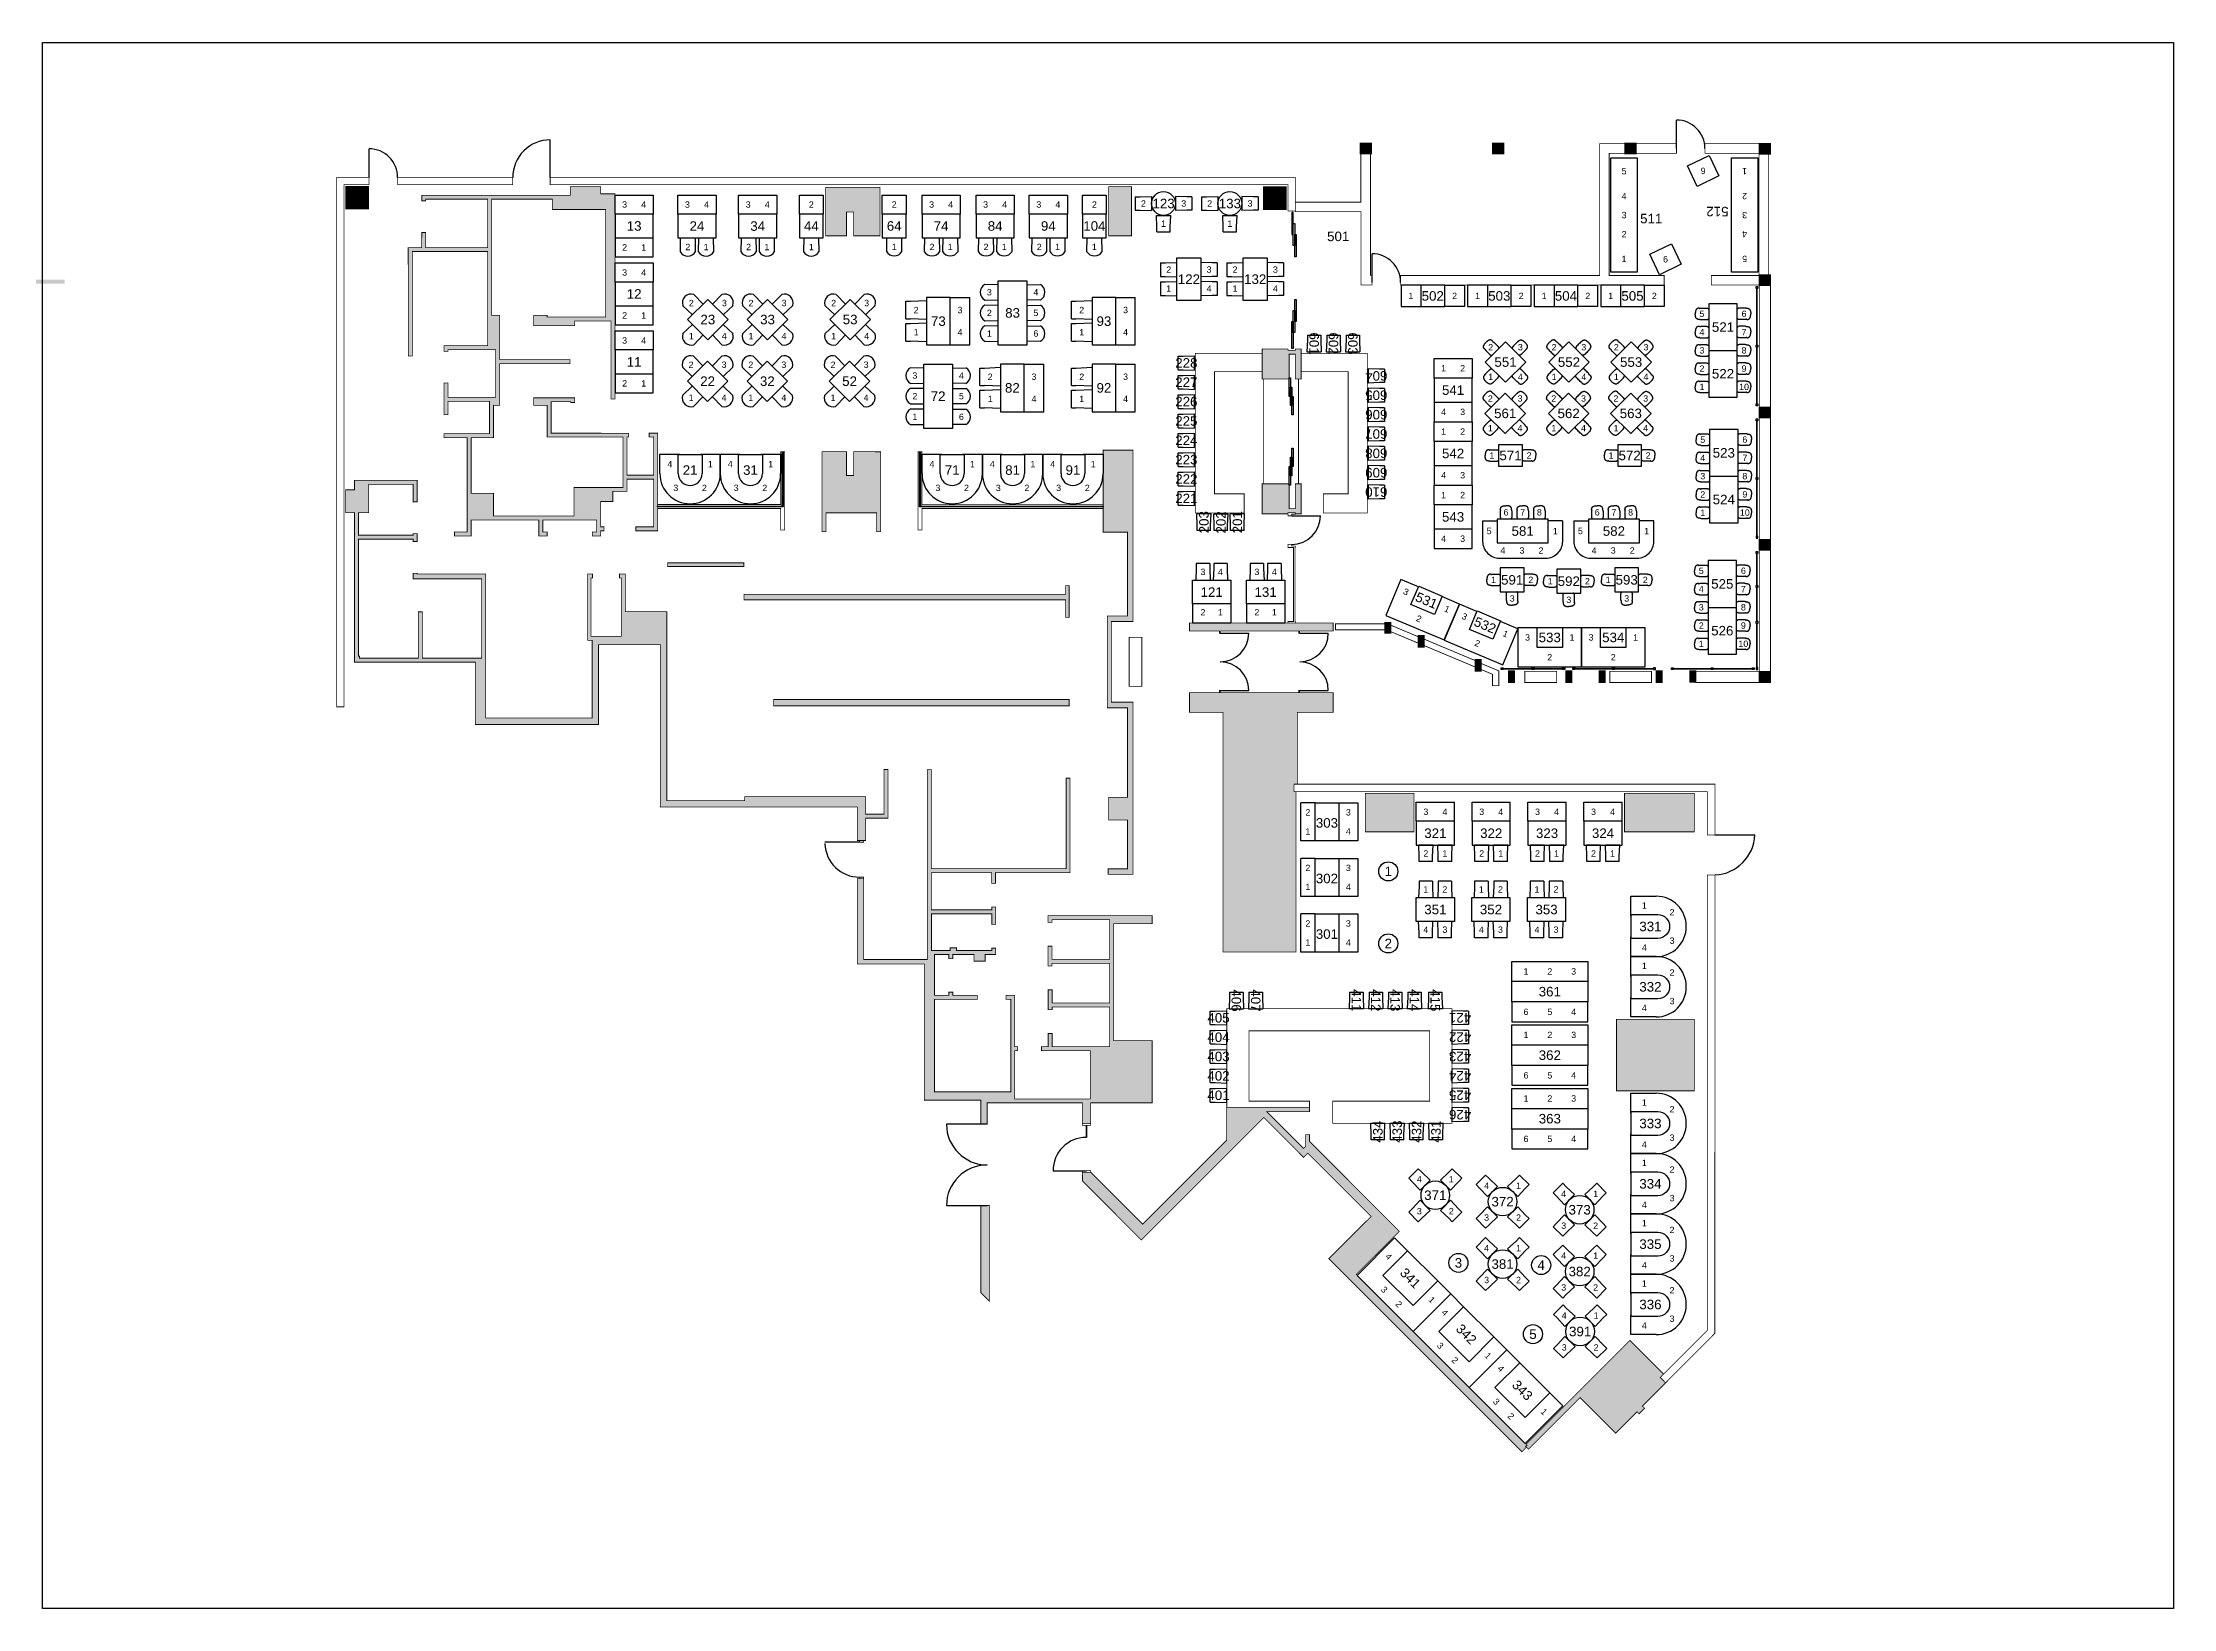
# Model space of a CAD drawing. Header units: inches. Extents: x -7053 to 899, y 8996 to 11069.
# Drawn here: x -1784 to 899, y 8996 to 10968 of the extents above; entities that cross this region are included whole.
import ezdxf
from ezdxf.enums import TextEntityAlignment as Align

# ---------------------------------------------------------------- set-up
doc = ezdxf.new("R2010")
doc.units = ezdxf.units.IN
doc.header["$LTSCALE"] = 24
doc.header["$MEASUREMENT"] = 0
doc.layers.get('0').update_dxf_attribs({"linetype": 'CONTINUOUS'})
doc.layers.get('Defpoints').update_dxf_attribs({"linetype": 'CONTINUOUS'})
for name, color, linetype in [('20171023 KING ST - SIMPLIFIED FLOOR PLAN & SEATING$0$C-nts', 252, 'CONTINUOUS'), ('20171023 KING ST - SIMPLIFIED FLOOR PLAN & SEATING$0$EXIST-EARLS GLAZING', 252, 'CONTINUOUS'), ('20171023 KING ST - SIMPLIFIED FLOOR PLAN & SEATING$0$EXIST-EARLS MILLWORK', 252, 'CONTINUOUS'), ('20171023 KING ST - SIMPLIFIED FLOOR PLAN & SEATING$0$EXIST-EARLS PATIO', 252, 'CONTINUOUS'), ('20171023 KING ST - SIMPLIFIED FLOOR PLAN & SEATING$0$EXIST-EARLS WALL', 252, 'CONTINUOUS'), ('20171023 KING ST - SIMPLIFIED FLOOR PLAN & SEATING$0$EXIST-EARLS WALL HATCH', 252, 'CONTINUOUS'), ('20171023 KING ST - SIMPLIFIED FLOOR PLAN & SEATING$0$Nu-wa', 252, 'CONTINUOUS'), ('20171023 KING ST - SIMPLIFIED FLOOR PLAN & SEATING$0$Nu-wahatch', 252, 'CONTINUOUS'), ('20171023 KING ST - SIMPLIFIED FLOOR PLAN & SEATING$0$Rc-nuwaha', 252, 'CONTINUOUS'), ('FLOOR PLAN', 252, 'CONTINUOUS')]:
    doc.layers.add(name, color=color, linetype=linetype)
doc.styles.add('20171023 KING ST - SIMPLIFIED FLOOR PLAN & SEATING$0$NOTES', font='GOTHIC.TTF')
doc.styles.add('BOLD_1_8', font='arial.ttf', dxfattribs={"height": 8})

msp = doc.modelspace()

# ---------------------------------------------------------------- texts
at = {"insert": (-153, 10724.2, 0), "char_height": 12, "attachment_point": 5, "style": 'BOLD_1_8'}
msp.add_mtext_dynamic_manual_height_columns('501', width=36.215, gutter_width=1.25, heights=[0], dxfattribs=at)

# ---------------------------------------------------------------- blocks, each defined once
blk = doc.blocks.new('TABLE 01')
for p, q in [((-6, 44.9), (-17.8, 57.1)), ((6, 44.9), (17.8, 57.1)), ((-31.7, 43.3), (-19.4, 31.5)), ((31.7, 43.3), (19.4, 31.5)), ((-31.7, 7.6), (-19.4, 19.4)), ((-6, 6), (-17.8, -6.2)), ((6, 6), (17.8, -6.2)), ((31.7, 7.6), (19.4, 19.4))]:
    blk.add_line(p, q)
blk.add_lwpolyline([(0, 0), (25.5, 25.5), (0, 50.9), (-25.5, 25.5)], close=True)
for centre, start, end in [((-20.9, 46.4), 74.0496, 195.9533), ((20.9, 46.4), 344.0467, 105.9504), ((-20.9, 4.5), 164.0467, 285.9504), ((20.9, 4.5), 254.0496, 15.9533)]:
    blk.add_arc(centre, 11.2, start, end)
at = {"char_height": 8, "attachment_point": 5, "style": 'BOLD_1_8'}
for s, insert in [('2', (-20.8, 46.2)), ('3', (20.8, 46.2)), ('1', (-20.8, 4.7)), ('4', (20.8, 4.7))]:
    blk.add_mtext_dynamic_manual_height_columns(s, width=36.215, gutter_width=1.25, heights=[0], dxfattribs=dict(at, insert=insert))
at = {"style": 'BOLD_1_8'}
blk.add_attdef('00', text='', height=12, dxfattribs=at).set_placement((0, 25.5, 0), align=Align.MIDDLE_CENTER)
blk = doc.blocks.new('TABLE 02')
for p, q in [((0, 15), (0, 39, 0)), ((0, 39, 0), (48, 39)), ((48, 39), (48, 15)), ((0, -15), (0, -39, 0)), ((48, -39), (48, -15)), ((0, -39, 0), (48, -39))]:
    blk.add_line(p, q)
blk.add_lwpolyline([(0, -15), (48, -15), (48, 15), (0, 15)], close=True)
at = {"char_height": 8, "attachment_point": 5, "style": 'BOLD_1_8'}
for s, insert in [('3', (12, 27, 0)), ('4', (36, 27)), ('2', (12, -27, 0)), ('1', (36, -27, 0))]:
    blk.add_mtext_dynamic_manual_height_columns(s, width=36.215, gutter_width=1.25, heights=[0], dxfattribs=dict(at, insert=insert))
at = {"style": 'BOLD_1_8'}
blk.add_attdef('00', text='', height=12, dxfattribs=at).set_placement((24, 0, 0), align=Align.MIDDLE_CENTER)
blk = doc.blocks.new('TABLE 05')
for p, q in [((-38, -24), (-38, 0.5)), ((-38, 0.5), (-13, 0.5)), ((-15, 0), (15, 0)), ((-13, 0), (-13, 0.5)), ((13, 0.5), (38, 0.5)), ((13, 0), (13, 0.5)), ((15, 0), (15, -24)), ((38, 0.5), (38, -24)), ((-15, -24), (-15, 0))]:
    blk.add_line(p, q)
for radius, start, end in [(38, 180.0025, 359.9995), (15, 180.0015, 359.9985)]:
    blk.add_arc((0, -24), radius, start, end)
at = {"char_height": 8, "attachment_point": 5, "style": 'BOLD_1_8'}
for s, insert in [('4', (-25.5, -12)), ('1', (25.5, -12)), ('3', (-18, -42)), ('2', (18, -42))]:
    blk.add_mtext_dynamic_manual_height_columns(s, width=36.215, gutter_width=1.25, heights=[0], dxfattribs=dict(at, insert=insert))
at = {"style": 'BOLD_1_8'}
blk.add_attdef('00', text='', height=12, dxfattribs=at).set_placement((0, -19.5), align=Align.MIDDLE_CENTER)
blk = doc.blocks.new('TABLE 03')
for p, q in [((0, 15), (0, 39, 0)), ((0, 39, 0), (48, 39)), ((48, 39), (48, 15)), ((3, -15), (2.7, -32)), ((22.3, -32), (22, -15)), ((26, -15), (25.7, -32)), ((45.3, -32), (45, -15))]:
    blk.add_line(p, q)
blk.add_lwpolyline([(0, -15), (48, -15), (48, 15), (0, 15)], close=True)
for centre in [(12.5, -26.6), (35.5, -26.6)]:
    blk.add_arc(centre, 11.2, 209.0496, 330.9533)
at = {"char_height": 8, "attachment_point": 5, "style": 'BOLD_1_8'}
for s, insert in [('3', (12, 27, 0)), ('4', (36, 27)), ('2', (12.5, -26.4)), ('1', (35.5, -26.4))]:
    blk.add_mtext_dynamic_manual_height_columns(s, width=36.215, gutter_width=1.25, heights=[0], dxfattribs=dict(at, insert=insert))
at = {"style": 'BOLD_1_8'}
blk.add_attdef('00', text='', height=12, dxfattribs=at).set_placement((24, 0, 0), align=Align.MIDDLE_CENTER)
blk = doc.blocks.new('TABLE 04')
for p, q in [((0, 15), (0, 39, 0)), ((0, 39, 0), (30, 39)), ((30, 39), (30, 15)), ((5.5, -15), (5.2, -32)), ((24.8, -32), (24.5, -15))]:
    blk.add_line(p, q)
blk.add_lwpolyline([(0, -15), (30, -15), (30, 15), (0, 15)], close=True)
blk.add_arc((15, -26.6), 11.2, 209.0496, 330.9533)
at = {"char_height": 8, "attachment_point": 5, "style": 'BOLD_1_8'}
for s, insert in [('2', (15, 27)), ('1', (15, -26.4))]:
    blk.add_mtext_dynamic_manual_height_columns(s, width=36.215, gutter_width=1.25, heights=[0], dxfattribs=dict(at, insert=insert))
at = {"style": 'BOLD_1_8'}
blk.add_attdef('00', text='', height=12, dxfattribs=at).set_placement((15, 0, 0), align=Align.MIDDLE_CENTER)
blk = doc.blocks.new('TABLE 06')
for p, q in [((15, 0), (39.5, 0)), ((39.5, -60), (39.5, 0)), ((39.5, -60), (39.5, 0)), ((-41, -27), (-41, -5)), ((-41, -5), (-35.2, -5)), ((-35.2, -5), (-15, -4)), ((-41, -27), (-35.2, -27)), ((-41, -55), (-41, -33)), ((-41, -33), (-35.2, -33)), ((-15, -28), (-35.2, -27)), ((-35.2, -33), (-15, -32)), ((-41, -55), (-35.2, -55)), ((-15, -56), (-35.2, -55)), ((15, -60), (39.5, -60)), ((15, -60), (39.5, -60))]:
    blk.add_line(p, q)
blk.add_lwpolyline([(-15, 0), (-15, -60), (15, -60), (15, 0)], close=True)
at = {"char_height": 8, "attachment_point": 5, "style": 'BOLD_1_8'}
for s, insert in [('2', (-28, -16)), ('3', (27.2, -16)), ('1', (-28, -44)), ('4', (27.2, -44))]:
    blk.add_mtext_dynamic_manual_height_columns(s, width=36.215, gutter_width=1.25, heights=[0], dxfattribs=dict(at, insert=insert))
at = {"style": 'BOLD_1_8'}
blk.add_attdef('00', text='', height=12, dxfattribs=at).set_placement((0, -30, 0), align=Align.MIDDLE_CENTER)
blk = doc.blocks.new('TABLE 07')
for p, q in [((-18, -5), (-35, -4.7)), ((-35, -24.3), (-18, -24)), ((18, -5), (35, -4.7)), ((35, -24.3), (18, -24)), ((-18, -31), (-35, -30.7)), ((-35, -50.3), (-18, -50)), ((18, -31), (35, -30.7)), ((35, -50.3), (18, -50)), ((-18, -57), (-35, -56.7)), ((-35, -76.3), (-18, -76)), ((18, -57), (35, -56.7)), ((35, -76.3), (18, -76))]:
    blk.add_line(p, q)
blk.add_lwpolyline([(-18, 0), (18, 0), (18, -81), (-18, -81), (-18, 0)])
for centre, start, end in [((-29.5, -14.5), 119.0496, 240.9533), ((29.5, -14.5), 299.0467, 60.9504), ((-29.5, -40.5), 119.0496, 240.9533), ((29.5, -40.5), 299.0467, 60.9504), ((-29.5, -66.5), 119.0496, 240.9533), ((29.5, -66.5), 299.0467, 60.9504)]:
    blk.add_arc(centre, 11.2, start, end)
at = {"char_height": 8, "attachment_point": 5, "style": 'BOLD_1_8'}
for s, insert in [('3', (-29.3, -14.5)), ('4', (29.3, -14.5)), ('2', (-29.3, -40.5)), ('5', (29.3, -40.5)), ('1', (-29.3, -66.5)), ('6', (29.3, -66.5))]:
    blk.add_mtext_dynamic_manual_height_columns(s, width=36.215, gutter_width=1.25, heights=[0], dxfattribs=dict(at, insert=insert))
at = {"style": 'BOLD_1_8'}
blk.add_attdef('00', text='', height=12, dxfattribs=at).set_placement((0, -40.5, 0), align=Align.MIDDLE_CENTER)
blk = doc.blocks.new('TABLE 08')
for p, q in [((-35.8, -6.5), (-35.8, -23.5)), ((-35.8, -6.5), (-29.5, -6.5)), ((-35.8, -23.5), (-29.5, -23.5)), ((-29.5, -6.5), (-15, -6)), ((-29.5, -23.5), (-15, -24)), ((29.5, -6.5), (15, -6)), ((29.5, -23.5), (15, -24)), ((35.8, -6.5), (29.5, -6.5)), ((35.8, -23.5), (29.5, -23.5)), ((35.8, -6.5), (35.8, -23.5)), ((-35.8, -30.4), (-35.8, -47.4)), ((-35.8, -30.4), (-29.5, -30.4)), ((-35.8, -47.4), (-29.5, -47.4)), ((-29.5, -30.4), (-15, -29.9)), ((-29.5, -47.4), (-15, -47.9)), ((29.5, -30.4), (15, -29.9)), ((29.5, -47.4), (15, -47.9)), ((35.8, -30.4), (29.5, -30.4)), ((35.8, -47.4), (29.5, -47.4)), ((35.8, -30.4), (35.8, -47.4))]:
    blk.add_line(p, q)
blk.add_lwpolyline([(-15, 0), (15, 0), (15, -53.9), (-15, -53.9)], close=True)
at = {"char_height": 8, "attachment_point": 5, "style": 'BOLD_1_8'}
for s, insert in [('2', (-25.4, -15)), ('3', (25.4, -15)), ('1', (-25.4, -38.9)), ('4', (25.4, -38.9))]:
    blk.add_mtext_dynamic_manual_height_columns(s, width=36.215, gutter_width=1.25, heights=[0], dxfattribs=dict(at, insert=insert))
at = {"style": 'BOLD_1_8'}
blk.add_attdef('00', text='', height=12, dxfattribs=at).set_placement((0, -27, 0), align=Align.MIDDLE_CENTER)
blk = doc.blocks.new('TABLE 09')
for p, q in [((-35.8, -6.5), (-35.8, -23.5)), ((-35.8, -6.5), (-29.5, -6.5)), ((-35.8, -23.5), (-29.5, -23.5)), ((-29.5, -6.5), (-15, -6)), ((-29.5, -23.5), (-15, -24)), ((-15, -6), (-15, -24)), ((29.5, -6.5), (15, -6)), ((15, -6), (15, -24)), ((29.5, -23.5), (15, -24)), ((35.8, -6.5), (29.5, -6.5)), ((35.8, -23.5), (29.5, -23.5)), ((35.8, -6.5), (35.8, -23.5)), ((-8.5, -44.5), (-9, -30)), ((-9, -30), (9, -30)), ((-8.5, -50.8), (-8.5, -44.5)), ((-8.5, -50.8), (8.5, -50.8)), ((8.5, -44.5), (9, -30)), ((8.5, -50.8), (8.5, -44.5))]:
    blk.add_line(p, q)
blk.add_circle((0, -15), 15)
at = {"char_height": 8, "attachment_point": 5, "style": 'BOLD_1_8'}
for s, insert in [('2', (-25.4, -15)), ('3', (25.4, -15)), ('1', (0, -40.4))]:
    blk.add_mtext_dynamic_manual_height_columns(s, width=36.215, gutter_width=1.25, heights=[0], dxfattribs=dict(at, insert=insert))
at = {"style": 'BOLD_1_8'}
blk.add_attdef('00', text='', height=12, dxfattribs=at).set_placement((0, -15, 0), align=Align.MIDDLE_CENTER)
blk = doc.blocks.new('TABLE 10')
for p, q in [((4.5, 29.5), (4, 15)), ((21.5, 35.8), (4.5, 35.8)), ((4.5, 35.8), (4.5, 29.5)), ((21.5, 35.8), (21.5, 29.5)), ((21.5, 29.5), (22, 15)), ((26.5, 29.5), (26, 15)), ((43.5, 35.8), (26.5, 35.8)), ((26.5, 35.8), (26.5, 29.5)), ((43.5, 35.8), (43.5, 29.5)), ((43.5, 29.5), (44, 15)), ((0, -15), (0, -39)), ((48, -15), (48, -39)), ((48, -39), (0, -39))]:
    blk.add_line(p, q)
blk.add_lwpolyline([(0, -15), (0, 15), (48, 15), (48, -15)], close=True)
at = {"char_height": 8, "attachment_point": 5, "style": 'BOLD_1_8'}
for s, heights, insert in [('3', [0], (13, 25.4)), ('4', [0], (35, 25.4)), ('2', [3.04], (13, -25.4)), ('1', [0], (35, -25.4))]:
    blk.add_mtext_dynamic_manual_height_columns(s, width=36.215, gutter_width=1.25, heights=heights, dxfattribs=dict(at, insert=insert))
at = {"style": 'BOLD_1_8'}
blk.add_attdef('00', text='', height=12, dxfattribs=at).set_placement((24, 0, 0), align=Align.MIDDLE_CENTER)
blk = doc.blocks.new('BARSTOOL 01')
for p, q in [((-20.8, -8.5), (-20.8, 8.5)), ((-20.8, 8.5), (-14.5, 8.5)), ((-14.5, 8.5), (0, 9)), ((0, -9), (0, 9)), ((-20.8, -8.5), (-14.5, -8.5)), ((-14.5, -8.5), (0, -9))]:
    blk.add_line(p, q)
at = {"style": 'BOLD_1_8'}
blk.add_attdef('00', text='', height=12, dxfattribs=at).set_placement((-10.4, 0, 0), align=Align.MIDDLE_CENTER)
blk = doc.blocks.new('TABLE 11')
for p, q in [((-15, 0), (-39.9, 0)), ((-39.9, 0), (-39.9, -27)), ((15, 0), (39.9, 0)), ((39.9, 0), (39.9, -27)), ((-39.9, -27), (-15, -27)), ((39.9, -27), (15, -27))]:
    blk.add_line(p, q)
blk.add_lwpolyline([(-15, 0), (-15, -27), (15, -27), (15, 0), (-15, 0)])
at = {"char_height": 8, "attachment_point": 5, "style": 'BOLD_1_8'}
for s, insert in [('1', (-27.5, -13.5)), ('2', (27.5, -13.5))]:
    blk.add_mtext_dynamic_manual_height_columns(s, width=36.215, gutter_width=1.25, heights=[0], dxfattribs=dict(at, insert=insert))
at = {"style": 'BOLD_1_8'}
blk.add_attdef('00', text='', height=12, dxfattribs=at).set_placement((0, -13.5, 0), align=Align.MIDDLE_CENTER)
blk = doc.blocks.new('TABLE 12')
for p, q in [((0, 15), (0, 39.9)), ((0, 39.9), (48, 39.9)), ((48, 39.9), (48, 15)), ((0, -15), (0, -39.9)), ((48, -39.9), (48, -15)), ((0, -39.9), (48, -39.9))]:
    blk.add_line(p, q)
blk.add_lwpolyline([(0, 15), (0, -15), (48, -15), (48, 15), (0, 15)])
at = {"char_height": 8, "attachment_point": 5, "style": 'BOLD_1_8'}
for s, insert in [('1', (12, 27.5)), ('2', (36, 27.5)), ('4', (12, -27.5)), ('3', (36, -27.5))]:
    blk.add_mtext_dynamic_manual_height_columns(s, width=36.215, gutter_width=1.25, heights=[0], dxfattribs=dict(at, insert=insert))
at = {"style": 'BOLD_1_8'}
blk.add_attdef('00', text='', height=12, dxfattribs=at).set_placement((24, 0, 0), align=Align.MIDDLE_CENTER)
blk = doc.blocks.new('TABLE 13')
at = {"transparency": 33554687}
blk.add_lwpolyline([(-25.5, -25.5), (0, 0), (25.5, -25.5), (0, -50.9)], close=True, dxfattribs=at)
for points, knots in [([(-20.7, 2), (-20.9, 2), (-21.2, 1.8), (-21.6, 1.6), (-22, 1.4), (-22.3, 1.2), (-22.6, 1), (-22.9, 0.8), (-23.2, 0.5), (-23.6, 0.2), (-24.2, -0.3), (-24.5, -0.6), (-24.7, -0.8)], [0, 0, 0, 0, 12.267602, 24.417309, 37.247949, 44.247945, 51.636574, 59.5443, 67.46083, 83.821821, 100.712162, 117.971932, 117.971932, 117.971932, 117.971932]), ([(-18.8, 2.3), (-18.9, 2.3), (-18.9, 2.3), (-19.1, 2.3), (-19.2, 2.3), (-19.5, 2.3), (-19.8, 2.3), (-20.2, 2.2), (-20.5, 2.1), (-20.7, 2)], [0, 0, 0, 0, 2.359778, 4.869377, 10.191424, 15.845352, 21.732083, 33.881843, 46.544574, 46.544574, 46.544574, 46.544574]), ([(-20.7, 2), (-20.7, 2), (-20.7, 2), (-20.7, 2), (-20.7, 2)], [5.5469019, 5.5469019, 5.5469019, 5.5469019, 5.6323646, 6.2805064, 6.2805064, 6.2805064, 6.2805064]), ([(-18.6, 2.3), (-18.7, 2.3), (-18.7, 2.3), (-18.7, 2.3), (-18.7, 2.3), (-18.8, 2.3), (-18.8, 2.3)], [0, 0, 0, 0, 0.487428, 0.991917, 2.054704, 4.283476, 4.283476, 4.283476, 4.283476]), ([(-16.2, 0.8), (-16.2, 0.9), (-16.3, 0.9), (-16.4, 1), (-16.5, 1.1), (-16.6, 1.2), (-16.7, 1.3), (-16.8, 1.4), (-17, 1.5), (-17.1, 1.6), (-17.3, 1.7), (-17.4, 1.8), (-17.6, 1.8), (-17.7, 1.9), (-18, 2), (-18.3, 2.1), (-18.6, 2.2)], [0, 0, 0, 0, 2.593621, 5.482058, 8.577723, 12.001054, 15.662205, 19.556252, 23.671802, 27.994039, 32.368812, 36.906904, 41.514708, 42.773481, 46.505736, 66.812405, 66.812405, 66.812405, 66.812405]), ([(-16.3, 0.3), (-16.2, 0.3), (-16.1, 0.2), (-15.9, 0.2), (-15.6, 0.1), (-15.4, 0), (-15.2, -0.1), (-15.1, -0.3), (-14.9, -0.3), (-14.8, -0.4), (-14.7, -0.5), (-14.6, -0.6), (-14.6, -0.6), (-14.5, -0.7), (-14.5, -0.7), (-14.4, -0.8), (-14.4, -0.8), (-14.3, -0.9), (-14.3, -0.9), (-14.3, -0.9), (-12.8, -2.4), (-11.3, -3.9), (-9.8, -5.4), (-9.7, -5.5), (-9.6, -5.6), (-9.6, -5.6), (-9.6, -5.6), (-9.6, -5.6), (-9.5, -5.7), (-9.5, -5.7), (-9.4, -5.8), (-9.4, -5.8), (-9.4, -5.8), (-9.3, -5.9), (-9.3, -6), (-9.2, -6), (-9.2, -6.1), (-9.1, -6.1), (-9.1, -6.2), (-9.1, -6.3), (-9, -6.3), (-9, -6.4), (-8.9, -6.5), (-8.9, -6.5), (-8.9, -6.6), (-8.8, -6.7), (-8.8, -6.8), (-8.7, -6.9), (-8.7, -7), (-8.7, -7.1), (-8.6, -7.3), (-8.6, -7.4), (-8.6, -7.5), (-8.5, -7.6), (-8.5, -7.7), (-8.5, -7.9), (-8.5, -8), (-8.5, -8.2), (-8.5, -8.4), (-8.5, -8.5), (-8.5, -8.5)], [0, 0, 0, 0, 5.72563, 11.638342, 17.260894, 22.922401, 28.742922, 34.444488, 37.302031, 40.199141, 43.070322, 45.950302, 49.053334, 50.597395, 52.213287, 54.148835, 54.810842, 56.198377, 57.082182, 57.982873, 59.768639, 205.405174, 211.614238, 215.240558, 216.120377, 217.503019, 218.1197, 218.87376, 220.264619, 222.138923, 223.116007, 224.149054, 225.8389, 227.741458, 229.580904, 231.399916, 233.225706, 235.045462, 237.020929, 238.716762, 240.672175, 242.738864, 244.454546, 246.394975, 248.208372, 250.027817, 253.72258, 255.653916, 257.54021, 261.279137, 264.972737, 268.750306, 270.18791, 272.540295, 276.909178, 279.829807, 284.10991, 288.387997, 292.747109, 294.447191, 294.447191, 294.447191, 294.447191]), ([(-16.2, 0.7), (-16.2, 0.7), (-16.2, 0.7), (-16.2, 0.8), (-16.2, 0.8), (-16.2, 0.8), (-16.2, 0.8)], [0, 0, 0, 0, 0.219458, 0.438108, 0.881749, 1.776838, 1.776838, 1.776838, 1.776838]), ([(16.3, 0.3), (16.2, 0.3), (16.1, 0.2), (15.9, 0.2), (15.6, 0.1), (15.4, 0), (15.2, -0.1), (15.1, -0.3), (14.9, -0.3), (14.8, -0.4), (14.7, -0.5), (14.6, -0.6), (14.6, -0.6), (14.5, -0.7), (14.5, -0.7), (14.4, -0.8), (14.4, -0.8), (14.3, -0.9), (14.3, -0.9), (14.3, -0.9), (12.8, -2.4), (11.3, -3.9), (9.8, -5.4), (9.7, -5.5), (9.6, -5.6), (9.6, -5.6), (9.6, -5.6), (9.6, -5.6), (9.5, -5.7), (9.5, -5.7), (9.4, -5.8), (9.4, -5.8), (9.4, -5.8), (9.3, -5.9), (9.3, -6), (9.2, -6), (9.2, -6.1), (9.1, -6.1), (9.1, -6.2), (9.1, -6.3), (9, -6.3), (9, -6.4), (8.9, -6.5), (8.9, -6.5), (8.9, -6.6), (8.8, -6.7), (8.8, -6.8), (8.7, -6.9), (8.7, -7), (8.7, -7.1), (8.6, -7.3), (8.6, -7.4), (8.6, -7.5), (8.5, -7.6), (8.5, -7.7), (8.5, -7.9), (8.5, -8), (8.5, -8.2), (8.5, -8.4), (8.5, -8.5), (8.5, -8.5)], [0, 0, 0, 0, 5.72563, 11.638342, 17.260894, 22.922401, 28.742922, 34.444488, 37.302031, 40.199141, 43.070322, 45.950302, 49.053334, 50.597395, 52.213287, 54.148835, 54.810842, 56.198377, 57.082182, 57.982873, 59.768639, 205.405174, 211.614238, 215.240558, 216.120377, 217.503019, 218.1197, 218.87376, 220.264619, 222.138923, 223.116007, 224.149054, 225.8389, 227.741458, 229.580904, 231.399916, 233.225706, 235.045462, 237.020929, 238.716762, 240.672175, 242.738864, 244.454546, 246.394975, 248.208372, 250.027817, 253.72258, 255.653916, 257.54021, 261.279137, 264.972737, 268.750306, 270.18791, 272.540295, 276.909178, 279.829807, 284.10991, 288.387997, 292.747109, 294.447191, 294.447191, 294.447191, 294.447191]), ([(16.2, 0.8), (16.2, 0.9), (16.3, 0.9), (16.4, 1), (16.5, 1.1), (16.6, 1.2), (16.7, 1.3), (16.8, 1.4), (17, 1.5), (17.1, 1.6), (17.3, 1.7), (17.4, 1.8), (17.6, 1.8), (17.7, 1.9), (18, 2), (18.3, 2.1), (18.6, 2.2)], [0, 0, 0, 0, 2.593621, 5.482058, 8.577723, 12.001054, 15.662205, 19.556252, 23.671802, 27.994039, 32.368812, 36.906904, 41.514708, 42.773481, 46.505736, 66.812405, 66.812405, 66.812405, 66.812405]), ([(16.2, 0.7), (16.2, 0.7), (16.2, 0.7), (16.2, 0.8), (16.2, 0.8), (16.2, 0.8), (16.2, 0.8)], [0, 0, 0, 0, 0.219458, 0.438108, 0.881749, 1.776838, 1.776838, 1.776838, 1.776838]), ([(18.6, 2.3), (18.7, 2.3), (18.7, 2.3), (18.7, 2.3), (18.7, 2.3), (18.8, 2.3), (18.8, 2.3)], [0, 0, 0, 0, 0.487428, 0.991917, 2.054704, 4.283476, 4.283476, 4.283476, 4.283476]), ([(18.8, 2.3), (18.9, 2.3), (18.9, 2.3), (19.1, 2.3), (19.2, 2.3), (19.5, 2.3), (19.8, 2.3), (20.2, 2.2), (20.5, 2.1), (20.7, 2)], [0, 0, 0, 0, 2.359778, 4.869377, 10.191424, 15.845352, 21.732083, 33.881843, 46.544574, 46.544574, 46.544574, 46.544574]), ([(20.7, 2), (20.7, 2), (20.7, 2), (20.7, 2), (20.7, 2)], [5.5469019, 5.5469019, 5.5469019, 5.5469019, 5.6323646, 6.2805064, 6.2805064, 6.2805064, 6.2805064]), ([(20.7, 2), (20.9, 2), (21.2, 1.8), (21.6, 1.6), (22, 1.4), (22.3, 1.2), (22.6, 1), (22.9, 0.8), (23.2, 0.5), (23.6, 0.2), (24.2, -0.3), (24.5, -0.6), (24.7, -0.8)], [0, 0, 0, 0, 12.267602, 24.417309, 37.247949, 44.247945, 51.636574, 59.5443, 67.46083, 83.821821, 100.712162, 117.971932, 117.971932, 117.971932, 117.971932]), ([(-27.8, -6.6), (-27.8, -6.6), (-27.8, -6.5), (-27.8, -6.4), (-27.8, -6.2), (-27.8, -6), (-27.7, -5.7), (-27.6, -5.2), (-27.5, -4.9), (-27.5, -4.7)], [0, 0, 0, 0, 2.359778, 4.869377, 10.191424, 15.845352, 21.732083, 33.881843, 46.544574, 46.544574, 46.544574, 46.544574]), ([(-27.7, -6.8), (-27.7, -6.8), (-27.7, -6.8), (-27.7, -6.8), (-27.7, -6.7), (-27.8, -6.7), (-27.8, -6.6)], [0, 0, 0, 0, 0.487428, 0.991917, 2.054704, 4.283476, 4.283476, 4.283476, 4.283476]), ([(-26.3, -9.2), (-26.3, -9.2), (-26.4, -9.2), (-26.5, -9.1), (-26.6, -9), (-26.6, -8.9), (-26.7, -8.8), (-26.8, -8.6), (-26.9, -8.5), (-27, -8.3), (-27.1, -8.2), (-27.2, -8), (-27.3, -7.9), (-27.3, -7.8), (-27.5, -7.5), (-27.6, -7.2), (-27.7, -6.9)], [0, 0, 0, 0, 2.593621, 5.482058, 8.577723, 12.001054, 15.662205, 19.556252, 23.671802, 27.994039, 32.368812, 36.906904, 41.514708, 42.773481, 46.505736, 66.812405, 66.812405, 66.812405, 66.812405]), ([(-27.5, -4.7), (-27.4, -4.6), (-27.3, -4.3), (-27.1, -3.8), (-26.8, -3.4), (-26.6, -3.1), (-26.5, -2.9), (-26.3, -2.6), (-26, -2.3), (-25.6, -1.8), (-25.2, -1.3), (-24.8, -0.9), (-24.7, -0.8)], [0, 0, 0, 0, 12.267602, 24.417309, 37.247949, 44.247945, 51.636574, 59.5443, 67.46083, 83.821821, 100.712162, 117.971932, 117.971932, 117.971932, 117.971932]), ([(-27.5, -4.7), (-27.5, -4.7), (-27.5, -4.7), (-27.5, -4.7), (-27.5, -4.7)], [5.5469019, 5.5469019, 5.5469019, 5.5469019, 5.6323646, 6.2805064, 6.2805064, 6.2805064, 6.2805064]), ([(-26.2, -9.3), (-26.2, -9.3), (-26.2, -9.3), (-26.2, -9.3), (-26.2, -9.3), (-26.2, -9.2), (-26.3, -9.2)], [0, 0, 0, 0, 0.219458, 0.438108, 0.881749, 1.776838, 1.776838, 1.776838, 1.776838]), ([(-25.7, -9.1), (-25.7, -9.2), (-25.7, -9.4), (-25.6, -9.6), (-25.5, -9.8), (-25.4, -10), (-25.3, -10.2), (-25.2, -10.4), (-25.1, -10.5), (-25, -10.6), (-25, -10.7), (-24.9, -10.8), (-24.8, -10.9), (-24.8, -11), (-24.7, -11), (-24.7, -11), (-24.6, -11.1), (-24.6, -11.1), (-24.6, -11.1), (-24.5, -11.2), (-23.1, -12.6), (-21.6, -14.1), (-20.1, -15.6), (-20, -15.8), (-19.9, -15.8), (-19.9, -15.8), (-19.8, -15.9), (-19.8, -15.9), (-19.8, -15.9), (-19.7, -16), (-19.7, -16), (-19.7, -16), (-19.6, -16.1), (-19.6, -16.1), (-19.5, -16.2), (-19.4, -16.2), (-19.4, -16.3), (-19.3, -16.3), (-19.2, -16.4), (-19.2, -16.4), (-19.1, -16.4), (-19, -16.5), (-19, -16.5), (-18.9, -16.6), (-18.8, -16.6), (-18.7, -16.6), (-18.7, -16.7), (-18.6, -16.7), (-18.5, -16.8), (-18.3, -16.8), (-18.2, -16.8), (-18.1, -16.9), (-18, -16.9), (-17.9, -16.9), (-17.7, -16.9), (-17.6, -17), (-17.4, -17), (-17.2, -17), (-17.1, -17), (-17, -17), (-17, -17)], [0, 0, 0, 0, 5.72563, 11.638342, 17.260894, 22.922401, 28.742922, 34.444488, 37.302031, 40.199141, 43.070322, 45.950302, 49.053334, 50.597395, 52.213287, 54.148835, 54.810842, 56.198377, 57.082182, 57.982873, 59.768639, 205.405174, 211.614238, 215.240558, 216.120377, 217.503019, 218.1197, 218.87376, 220.264619, 222.138923, 223.116007, 224.149054, 225.8389, 227.741458, 229.580904, 231.399916, 233.225706, 235.045462, 237.020929, 238.716762, 240.672175, 242.738864, 244.454546, 246.394975, 248.208372, 250.027817, 253.72258, 255.653916, 257.54021, 261.279137, 264.972737, 268.750306, 270.18791, 272.540295, 276.909178, 279.829807, 284.10991, 288.387997, 292.747109, 294.447197, 294.447197, 294.447197, 294.447197]), ([(25.7, -9.1), (25.7, -9.2), (25.7, -9.4), (25.6, -9.6), (25.5, -9.8), (25.4, -10), (25.3, -10.2), (25.2, -10.4), (25.1, -10.5), (25, -10.6), (25, -10.7), (24.9, -10.8), (24.8, -10.9), (24.8, -11), (24.7, -11), (24.7, -11), (24.6, -11.1), (24.6, -11.1), (24.6, -11.1), (24.5, -11.2), (23.1, -12.6), (21.6, -14.1), (20.1, -15.6), (20, -15.8), (19.9, -15.8), (19.9, -15.8), (19.8, -15.9), (19.8, -15.9), (19.8, -15.9), (19.7, -16), (19.7, -16), (19.7, -16), (19.6, -16.1), (19.6, -16.1), (19.5, -16.2), (19.4, -16.2), (19.4, -16.3), (19.3, -16.3), (19.2, -16.4), (19.2, -16.4), (19.1, -16.4), (19, -16.5), (19, -16.5), (18.9, -16.6), (18.8, -16.6), (18.7, -16.6), (18.7, -16.7), (18.6, -16.7), (18.5, -16.8), (18.3, -16.8), (18.2, -16.8), (18.1, -16.9), (18, -16.9), (17.9, -16.9), (17.7, -16.9), (17.6, -17), (17.4, -17), (17.2, -17), (17.1, -17), (17, -17), (17, -17)], [0, 0, 0, 0, 5.72563, 11.638342, 17.260894, 22.922401, 28.742922, 34.444488, 37.302031, 40.199141, 43.070322, 45.950302, 49.053334, 50.597395, 52.213287, 54.148835, 54.810842, 56.198377, 57.082182, 57.982873, 59.768639, 205.405174, 211.614238, 215.240558, 216.120377, 217.503019, 218.1197, 218.87376, 220.264619, 222.138923, 223.116007, 224.149054, 225.8389, 227.741458, 229.580904, 231.399916, 233.225706, 235.045462, 237.020929, 238.716762, 240.672175, 242.738864, 244.454546, 246.394975, 248.208372, 250.027817, 253.72258, 255.653916, 257.54021, 261.279137, 264.972737, 268.750306, 270.18791, 272.540295, 276.909178, 279.829807, 284.10991, 288.387997, 292.747109, 294.447197, 294.447197, 294.447197, 294.447197]), ([(27.5, -4.7), (27.4, -4.6), (27.3, -4.3), (27.1, -3.8), (26.8, -3.4), (26.6, -3.1), (26.5, -2.9), (26.3, -2.6), (26, -2.3), (25.6, -1.8), (25.2, -1.3), (24.8, -0.9), (24.7, -0.8)], [0, 0, 0, 0, 12.267602, 24.417309, 37.247949, 44.247945, 51.636574, 59.5443, 67.46083, 83.821821, 100.712162, 117.971932, 117.971932, 117.971932, 117.971932]), ([(26.2, -9.3), (26.2, -9.3), (26.2, -9.3), (26.2, -9.3), (26.2, -9.3), (26.2, -9.2), (26.3, -9.2)], [0, 0, 0, 0, 0.219458, 0.438108, 0.881749, 1.776838, 1.776838, 1.776838, 1.776838]), ([(26.3, -9.2), (26.3, -9.2), (26.4, -9.2), (26.5, -9.1), (26.6, -9), (26.6, -8.9), (26.7, -8.8), (26.8, -8.6), (26.9, -8.5), (27, -8.3), (27.1, -8.2), (27.2, -8), (27.3, -7.9), (27.3, -7.8), (27.5, -7.5), (27.6, -7.2), (27.7, -6.9)], [0, 0, 0, 0, 2.593621, 5.482058, 8.577723, 12.001054, 15.662205, 19.556252, 23.671802, 27.994039, 32.368812, 36.906904, 41.514708, 42.773481, 46.505736, 66.812405, 66.812405, 66.812405, 66.812405]), ([(27.5, -4.7), (27.5, -4.7), (27.5, -4.7), (27.5, -4.7), (27.5, -4.7)], [5.5469019, 5.5469019, 5.5469019, 5.5469019, 5.6323646, 6.2805064, 6.2805064, 6.2805064, 6.2805064]), ([(27.8, -6.6), (27.8, -6.6), (27.8, -6.5), (27.8, -6.4), (27.8, -6.2), (27.8, -6), (27.7, -5.7), (27.6, -5.2), (27.5, -4.9), (27.5, -4.7)], [0, 0, 0, 0, 2.359778, 4.869377, 10.191424, 15.845352, 21.732083, 33.881843, 46.544574, 46.544574, 46.544574, 46.544574]), ([(27.7, -6.8), (27.7, -6.8), (27.7, -6.8), (27.7, -6.8), (27.7, -6.7), (27.8, -6.7), (27.8, -6.6)], [0, 0, 0, 0, 0.487428, 0.991917, 2.054704, 4.283476, 4.283476, 4.283476, 4.283476]), ([(-27.7, -44.1), (-27.7, -44.1), (-27.7, -44.1), (-27.7, -44.2), (-27.7, -44.2), (-27.8, -44.2), (-27.8, -44.3)], [0, 0, 0, 0, 0.487428, 0.991917, 2.054704, 4.283476, 4.283476, 4.283476, 4.283476]), ([(-27.8, -44.3), (-27.8, -44.3), (-27.8, -44.4), (-27.8, -44.5), (-27.8, -44.7), (-27.8, -44.9), (-27.7, -45.3), (-27.6, -45.7), (-27.5, -46), (-27.5, -46.2)], [0, 0, 0, 0, 2.359778, 4.869377, 10.191424, 15.845352, 21.732083, 33.881843, 46.544574, 46.544574, 46.544574, 46.544574]), ([(-26.3, -41.7), (-26.3, -41.7), (-26.4, -41.7), (-26.5, -41.8), (-26.6, -41.9), (-26.6, -42), (-26.7, -42.1), (-26.8, -42.3), (-26.9, -42.4), (-27, -42.6), (-27.1, -42.7), (-27.2, -42.9), (-27.3, -43), (-27.3, -43.1), (-27.5, -43.5), (-27.6, -43.8), (-27.7, -44)], [0, 0, 0, 0, 2.593621, 5.482058, 8.577723, 12.001054, 15.662205, 19.556252, 23.671802, 27.994039, 32.368812, 36.906904, 41.514708, 42.773481, 46.505736, 66.812405, 66.812405, 66.812405, 66.812405]), ([(-27.5, -46.2), (-27.5, -46.2), (-27.5, -46.2), (-27.5, -46.2), (-27.5, -46.2)], [5.5469019, 5.5469019, 5.5469019, 5.5469019, 5.6323646, 6.2805064, 6.2805064, 6.2805064, 6.2805064]), ([(-27.5, -46.2), (-27.4, -46.3), (-27.3, -46.6), (-27.1, -47.1), (-26.8, -47.5), (-26.6, -47.8), (-26.5, -48), (-26.3, -48.3), (-26, -48.7), (-25.6, -49.1), (-25.2, -49.6), (-24.8, -50), (-24.7, -50.1)], [0, 0, 0, 0, 12.267602, 24.417309, 37.247949, 44.247945, 51.636574, 59.5443, 67.46083, 83.821821, 100.712162, 117.971932, 117.971932, 117.971932, 117.971932]), ([(-26.2, -41.7), (-26.2, -41.7), (-26.2, -41.7), (-26.2, -41.7), (-26.2, -41.7), (-26.2, -41.7), (-26.3, -41.7)], [0, 0, 0, 0, 0.219458, 0.438108, 0.881749, 1.776838, 1.776838, 1.776838, 1.776838]), ([(-25.7, -41.8), (-25.7, -41.7), (-25.7, -41.5), (-25.6, -41.3), (-25.5, -41.1), (-25.4, -40.9), (-25.3, -40.7), (-25.2, -40.5), (-25.1, -40.4), (-25, -40.3), (-25, -40.2), (-24.9, -40.1), (-24.8, -40), (-24.8, -40), (-24.7, -39.9), (-24.7, -39.9), (-24.6, -39.8), (-24.6, -39.8), (-24.6, -39.8), (-24.5, -39.7), (-23.1, -38.3), (-21.6, -36.8), (-20.1, -35.3), (-20, -35.2), (-19.9, -35.1), (-19.9, -35.1), (-19.8, -35), (-19.8, -35), (-19.8, -35), (-19.7, -34.9), (-19.7, -34.9), (-19.7, -34.9), (-19.6, -34.8), (-19.6, -34.8), (-19.5, -34.7), (-19.4, -34.7), (-19.4, -34.6), (-19.3, -34.6), (-19.2, -34.6), (-19.2, -34.5), (-19.1, -34.5), (-19, -34.4), (-19, -34.4), (-18.9, -34.4), (-18.8, -34.3), (-18.7, -34.3), (-18.7, -34.2), (-18.6, -34.2), (-18.5, -34.2), (-18.3, -34.1), (-18.2, -34.1), (-18.1, -34), (-18, -34), (-17.9, -34), (-17.7, -34), (-17.6, -33.9), (-17.4, -33.9), (-17.2, -33.9), (-17.1, -33.9), (-17, -33.9), (-17, -33.9)], [0, 0, 0, 0, 5.72563, 11.638342, 17.260894, 22.922401, 28.742922, 34.444488, 37.302031, 40.199141, 43.070322, 45.950302, 49.053334, 50.597395, 52.213287, 54.148835, 54.810842, 56.198377, 57.082182, 57.982873, 59.768639, 205.405174, 211.614238, 215.240558, 216.120377, 217.503019, 218.1197, 218.87376, 220.264619, 222.138923, 223.116007, 224.149054, 225.8389, 227.741458, 229.580904, 231.399916, 233.225706, 235.045462, 237.020929, 238.716762, 240.672175, 242.738864, 244.454546, 246.394975, 248.208372, 250.027817, 253.72258, 255.653916, 257.54021, 261.279137, 264.972737, 268.750306, 270.18791, 272.540295, 276.909178, 279.829807, 284.10991, 288.387997, 292.747109, 294.447197, 294.447197, 294.447197, 294.447197]), ([(-20.7, -52.9), (-20.9, -52.9), (-21.2, -52.8), (-21.6, -52.5), (-22, -52.3), (-22.3, -52.1), (-22.6, -51.9), (-22.9, -51.7), (-23.2, -51.5), (-23.6, -51.1), (-24.2, -50.6), (-24.5, -50.3), (-24.7, -50.1)], [0, 0, 0, 0, 12.267602, 24.417309, 37.247949, 44.247945, 51.636574, 59.5443, 67.46083, 83.821821, 100.712162, 117.971932, 117.971932, 117.971932, 117.971932]), ([(-20.7, -52.9), (-20.7, -52.9), (-20.7, -52.9), (-20.7, -52.9), (-20.7, -52.9)], [5.5469019, 5.5469019, 5.5469019, 5.5469019, 5.6323646, 6.2805064, 6.2805064, 6.2805064, 6.2805064]), ([(-18.8, -53.2), (-18.9, -53.2), (-18.9, -53.2), (-19.1, -53.2), (-19.2, -53.2), (-19.5, -53.2), (-19.8, -53.2), (-20.2, -53.1), (-20.5, -53), (-20.7, -52.9)], [0, 0, 0, 0, 2.359778, 4.869377, 10.191424, 15.845352, 21.732083, 33.881843, 46.544574, 46.544574, 46.544574, 46.544574]), ([(-18.6, -53.2), (-18.7, -53.2), (-18.7, -53.2), (-18.7, -53.2), (-18.7, -53.2), (-18.8, -53.2), (-18.8, -53.2)], [0, 0, 0, 0, 0.487428, 0.991917, 2.054704, 4.283476, 4.283476, 4.283476, 4.283476]), ([(-16.2, -51.7), (-16.2, -51.8), (-16.3, -51.8), (-16.4, -51.9), (-16.5, -52), (-16.6, -52.1), (-16.7, -52.2), (-16.8, -52.3), (-17, -52.4), (-17.1, -52.5), (-17.3, -52.6), (-17.4, -52.7), (-17.6, -52.7), (-17.7, -52.8), (-18, -52.9), (-18.3, -53.1), (-18.6, -53.2)], [0, 0, 0, 0, 2.593621, 5.482058, 8.577723, 12.001054, 15.662205, 19.556252, 23.671802, 27.994039, 32.368812, 36.906904, 41.514708, 42.773481, 46.505736, 66.812405, 66.812405, 66.812405, 66.812405]), ([(-16.3, -51.2), (-16.2, -51.2), (-16.1, -51.1), (-15.9, -51.1), (-15.6, -51), (-15.4, -50.9), (-15.2, -50.8), (-15.1, -50.7), (-14.9, -50.6), (-14.8, -50.5), (-14.7, -50.4), (-14.6, -50.3), (-14.6, -50.3), (-14.5, -50.2), (-14.5, -50.2), (-14.4, -50.1), (-14.4, -50.1), (-14.3, -50.1), (-14.3, -50), (-14.3, -50), (-12.8, -48.5), (-11.3, -47), (-9.8, -45.5), (-9.7, -45.4), (-9.6, -45.4), (-9.6, -45.3), (-9.6, -45.3), (-9.6, -45.3), (-9.5, -45.2), (-9.5, -45.2), (-9.4, -45.2), (-9.4, -45.1), (-9.4, -45.1), (-9.3, -45), (-9.3, -44.9), (-9.2, -44.9), (-9.2, -44.8), (-9.1, -44.8), (-9.1, -44.7), (-9.1, -44.6), (-9, -44.6), (-9, -44.5), (-8.9, -44.4), (-8.9, -44.4), (-8.9, -44.3), (-8.8, -44.2), (-8.8, -44.1), (-8.7, -44), (-8.7, -43.9), (-8.7, -43.8), (-8.6, -43.6), (-8.6, -43.5), (-8.6, -43.4), (-8.5, -43.3), (-8.5, -43.2), (-8.5, -43), (-8.5, -42.9), (-8.5, -42.7), (-8.5, -42.5), (-8.5, -42.5), (-8.5, -42.4)], [0, 0, 0, 0, 5.72563, 11.638342, 17.260894, 22.922401, 28.742922, 34.444488, 37.302031, 40.199141, 43.070322, 45.950302, 49.053334, 50.597395, 52.213287, 54.148835, 54.810842, 56.198377, 57.082182, 57.982873, 59.768639, 205.405174, 211.614238, 215.240558, 216.120377, 217.503019, 218.1197, 218.87376, 220.264619, 222.138923, 223.116007, 224.149054, 225.8389, 227.741458, 229.580904, 231.399916, 233.225706, 235.045462, 237.020929, 238.716762, 240.672175, 242.738864, 244.454546, 246.394975, 248.208372, 250.027817, 253.72258, 255.653916, 257.54021, 261.279137, 264.972737, 268.750306, 270.18791, 272.540295, 276.909178, 279.829807, 284.10991, 288.387997, 292.747109, 294.447191, 294.447191, 294.447191, 294.447191]), ([(-16.2, -51.6), (-16.2, -51.6), (-16.2, -51.7), (-16.2, -51.7), (-16.2, -51.7), (-16.2, -51.7), (-16.2, -51.7)], [0, 0, 0, 0, 0.219458, 0.438108, 0.881749, 1.776838, 1.776838, 1.776838, 1.776838]), ([(16.3, -51.2), (16.2, -51.2), (16.1, -51.1), (15.9, -51.1), (15.6, -51), (15.4, -50.9), (15.2, -50.8), (15.1, -50.7), (14.9, -50.6), (14.8, -50.5), (14.7, -50.4), (14.6, -50.3), (14.6, -50.3), (14.5, -50.2), (14.5, -50.2), (14.4, -50.1), (14.4, -50.1), (14.3, -50.1), (14.3, -50), (14.3, -50), (12.8, -48.5), (11.3, -47), (9.8, -45.5), (9.7, -45.4), (9.6, -45.4), (9.6, -45.3), (9.6, -45.3), (9.6, -45.3), (9.5, -45.2), (9.5, -45.2), (9.4, -45.2), (9.4, -45.1), (9.4, -45.1), (9.3, -45), (9.3, -44.9), (9.2, -44.9), (9.2, -44.8), (9.1, -44.8), (9.1, -44.7), (9.1, -44.6), (9, -44.6), (9, -44.5), (8.9, -44.4), (8.9, -44.4), (8.9, -44.3), (8.8, -44.2), (8.8, -44.1), (8.7, -44), (8.7, -43.9), (8.7, -43.8), (8.6, -43.6), (8.6, -43.5), (8.6, -43.4), (8.5, -43.3), (8.5, -43.2), (8.5, -43), (8.5, -42.9), (8.5, -42.7), (8.5, -42.5), (8.5, -42.5), (8.5, -42.4)], [0, 0, 0, 0, 5.72563, 11.638342, 17.260894, 22.922401, 28.742922, 34.444488, 37.302031, 40.199141, 43.070322, 45.950302, 49.053334, 50.597395, 52.213287, 54.148835, 54.810842, 56.198377, 57.082182, 57.982873, 59.768639, 205.405174, 211.614238, 215.240558, 216.120377, 217.503019, 218.1197, 218.87376, 220.264619, 222.138923, 223.116007, 224.149054, 225.8389, 227.741458, 229.580904, 231.399916, 233.225706, 235.045462, 237.020929, 238.716762, 240.672175, 242.738864, 244.454546, 246.394975, 248.208372, 250.027817, 253.72258, 255.653916, 257.54021, 261.279137, 264.972737, 268.750306, 270.18791, 272.540295, 276.909178, 279.829807, 284.10991, 288.387997, 292.747109, 294.447191, 294.447191, 294.447191, 294.447191]), ([(16.2, -51.6), (16.2, -51.6), (16.2, -51.7), (16.2, -51.7), (16.2, -51.7), (16.2, -51.7), (16.2, -51.7)], [0, 0, 0, 0, 0.219458, 0.438108, 0.881749, 1.776838, 1.776838, 1.776838, 1.776838]), ([(16.2, -51.7), (16.2, -51.8), (16.3, -51.8), (16.4, -51.9), (16.5, -52), (16.6, -52.1), (16.7, -52.2), (16.8, -52.3), (17, -52.4), (17.1, -52.5), (17.3, -52.6), (17.4, -52.7), (17.6, -52.7), (17.7, -52.8), (18, -52.9), (18.3, -53.1), (18.6, -53.2)], [0, 0, 0, 0, 2.593621, 5.482058, 8.577723, 12.001054, 15.662205, 19.556252, 23.671802, 27.994039, 32.368812, 36.906904, 41.514708, 42.773481, 46.505736, 66.812405, 66.812405, 66.812405, 66.812405]), ([(25.7, -41.8), (25.7, -41.7), (25.7, -41.5), (25.6, -41.3), (25.5, -41.1), (25.4, -40.9), (25.3, -40.7), (25.2, -40.5), (25.1, -40.4), (25, -40.3), (25, -40.2), (24.9, -40.1), (24.8, -40), (24.8, -40), (24.7, -39.9), (24.7, -39.9), (24.6, -39.8), (24.6, -39.8), (24.6, -39.8), (24.5, -39.7), (23.1, -38.3), (21.6, -36.8), (20.1, -35.3), (20, -35.2), (19.9, -35.1), (19.9, -35.1), (19.8, -35), (19.8, -35), (19.8, -35), (19.7, -34.9), (19.7, -34.9), (19.7, -34.9), (19.6, -34.8), (19.6, -34.8), (19.5, -34.7), (19.4, -34.7), (19.4, -34.6), (19.3, -34.6), (19.2, -34.6), (19.2, -34.5), (19.1, -34.5), (19, -34.4), (19, -34.4), (18.9, -34.4), (18.8, -34.3), (18.7, -34.3), (18.7, -34.2), (18.6, -34.2), (18.5, -34.2), (18.3, -34.1), (18.2, -34.1), (18.1, -34), (18, -34), (17.9, -34), (17.7, -34), (17.6, -33.9), (17.4, -33.9), (17.2, -33.9), (17.1, -33.9), (17, -33.9), (17, -33.9)], [0, 0, 0, 0, 5.72563, 11.638342, 17.260894, 22.922401, 28.742922, 34.444488, 37.302031, 40.199141, 43.070322, 45.950302, 49.053334, 50.597395, 52.213287, 54.148835, 54.810842, 56.198377, 57.082182, 57.982873, 59.768639, 205.405174, 211.614238, 215.240558, 216.120377, 217.503019, 218.1197, 218.87376, 220.264619, 222.138923, 223.116007, 224.149054, 225.8389, 227.741458, 229.580904, 231.399916, 233.225706, 235.045462, 237.020929, 238.716762, 240.672175, 242.738864, 244.454546, 246.394975, 248.208372, 250.027817, 253.72258, 255.653916, 257.54021, 261.279137, 264.972737, 268.750306, 270.18791, 272.540295, 276.909178, 279.829807, 284.10991, 288.387997, 292.747109, 294.447197, 294.447197, 294.447197, 294.447197]), ([(18.6, -53.2), (18.7, -53.2), (18.7, -53.2), (18.7, -53.2), (18.7, -53.2), (18.8, -53.2), (18.8, -53.2)], [0, 0, 0, 0, 0.487428, 0.991917, 2.054704, 4.283476, 4.283476, 4.283476, 4.283476]), ([(18.8, -53.2), (18.9, -53.2), (18.9, -53.2), (19.1, -53.2), (19.2, -53.2), (19.5, -53.2), (19.8, -53.2), (20.2, -53.1), (20.5, -53), (20.7, -52.9)], [0, 0, 0, 0, 2.359778, 4.869377, 10.191424, 15.845352, 21.732083, 33.881843, 46.544574, 46.544574, 46.544574, 46.544574]), ([(20.7, -52.9), (20.9, -52.9), (21.2, -52.8), (21.6, -52.5), (22, -52.3), (22.3, -52.1), (22.6, -51.9), (22.9, -51.7), (23.2, -51.5), (23.6, -51.1), (24.2, -50.6), (24.5, -50.3), (24.7, -50.1)], [0, 0, 0, 0, 12.267602, 24.417309, 37.247949, 44.247945, 51.636574, 59.5443, 67.46083, 83.821821, 100.712162, 117.971932, 117.971932, 117.971932, 117.971932]), ([(20.7, -52.9), (20.7, -52.9), (20.7, -52.9), (20.7, -52.9), (20.7, -52.9)], [5.5469019, 5.5469019, 5.5469019, 5.5469019, 5.6323646, 6.2805064, 6.2805064, 6.2805064, 6.2805064]), ([(27.5, -46.2), (27.4, -46.3), (27.3, -46.6), (27.1, -47.1), (26.8, -47.5), (26.6, -47.8), (26.5, -48), (26.3, -48.3), (26, -48.7), (25.6, -49.1), (25.2, -49.6), (24.8, -50), (24.7, -50.1)], [0, 0, 0, 0, 12.267602, 24.417309, 37.247949, 44.247945, 51.636574, 59.5443, 67.46083, 83.821821, 100.712162, 117.971932, 117.971932, 117.971932, 117.971932]), ([(26.2, -41.7), (26.2, -41.7), (26.2, -41.7), (26.2, -41.7), (26.2, -41.7), (26.2, -41.7), (26.3, -41.7)], [0, 0, 0, 0, 0.219458, 0.438108, 0.881749, 1.776838, 1.776838, 1.776838, 1.776838]), ([(26.3, -41.7), (26.3, -41.7), (26.4, -41.7), (26.5, -41.8), (26.6, -41.9), (26.6, -42), (26.7, -42.1), (26.8, -42.3), (26.9, -42.4), (27, -42.6), (27.1, -42.7), (27.2, -42.9), (27.3, -43), (27.3, -43.1), (27.5, -43.5), (27.6, -43.8), (27.7, -44)], [0, 0, 0, 0, 2.593621, 5.482058, 8.577723, 12.001054, 15.662205, 19.556252, 23.671802, 27.994039, 32.368812, 36.906904, 41.514708, 42.773481, 46.505736, 66.812405, 66.812405, 66.812405, 66.812405]), ([(27.8, -44.3), (27.8, -44.3), (27.8, -44.4), (27.8, -44.5), (27.8, -44.7), (27.8, -44.9), (27.7, -45.3), (27.6, -45.7), (27.5, -46), (27.5, -46.2)], [0, 0, 0, 0, 2.359778, 4.869377, 10.191424, 15.845352, 21.732083, 33.881843, 46.544574, 46.544574, 46.544574, 46.544574]), ([(27.5, -46.2), (27.5, -46.2), (27.5, -46.2), (27.5, -46.2), (27.5, -46.2)], [5.5469019, 5.5469019, 5.5469019, 5.5469019, 5.6323646, 6.2805064, 6.2805064, 6.2805064, 6.2805064]), ([(27.7, -44.1), (27.7, -44.1), (27.7, -44.1), (27.7, -44.2), (27.7, -44.2), (27.8, -44.2), (27.8, -44.3)], [0, 0, 0, 0, 0.487428, 0.991917, 2.054704, 4.283476, 4.283476, 4.283476, 4.283476])]:
    blk.add_open_spline(points, degree=3, knots=knots)
for points, weights in [([(-18.6, 2.2), (-18.6, 2.3), (-18.6, 2.3)], [1, 0.999750699826, 1]), ([(-18.6, 2.2), (-18.6, 2.2), (-18.6, 2.2)], [1, 0.999906532277, 1]), ([(-16.3, 0.3), (-16.2, 0.4), (-16.2, 0.5)], [1, 0.992461126439, 1]), ([(-16.2, 0.5), (-16.2, 0.6), (-16.2, 0.7)], [1, 0.999999986134, 1]), ([(-16.2, 0.7), (-16.2, 0.7), (-16.2, 0.7)], [1, 0.993407673287, 1]), ([(16.2, 0.5), (16.2, 0.6), (16.2, 0.7)], [1, 0.999999986134, 1]), ([(16.2, 0.7), (16.2, 0.7), (16.2, 0.7)], [1, 0.993407673287, 1]), ([(16.3, 0.3), (16.2, 0.4), (16.2, 0.5)], [1, 0.992461126439, 1]), ([(18.6, 2.2), (18.6, 2.3), (18.6, 2.3)], [1, 0.999750699826, 1]), ([(18.6, 2.2), (18.6, 2.2), (18.6, 2.2)], [1, 0.999906532277, 1]), ([(-27.7, -6.9), (-27.7, -6.8), (-27.7, -6.8)], [1, 0.999750699826, 1]), ([(-27.7, -6.9), (-27.7, -6.9), (-27.7, -6.9)], [1, 0.999906532277, 1]), ([(-26.1, -9.3), (-26.2, -9.3), (-26.2, -9.3)], [1, 0.993407673287, 1]), ([(-26, -9.2), (-26.1, -9.2), (-26.1, -9.3)], [1, 0.999999986134, 1]), ([(-25.7, -9.1), (-25.9, -9.2), (-26, -9.2)], [1, 0.992461126439, 1]), ([(25.7, -9.1), (25.9, -9.2), (26, -9.2)], [1, 0.992461126439, 1]), ([(26, -9.2), (26.1, -9.2), (26.1, -9.3)], [1, 0.999999986134, 1]), ([(26.1, -9.3), (26.2, -9.3), (26.2, -9.3)], [1, 0.993407673287, 1]), ([(27.7, -6.9), (27.7, -6.8), (27.7, -6.8)], [1, 0.999750699826, 1]), ([(27.7, -6.9), (27.7, -6.9), (27.7, -6.9)], [1, 0.999906532277, 1]), ([(-27.7, -44), (-27.7, -44), (-27.7, -44)], [1, 0.999906532277, 1]), ([(-27.7, -44), (-27.7, -44.1), (-27.7, -44.1)], [1, 0.999750699826, 1]), ([(-26.1, -41.7), (-26.2, -41.7), (-26.2, -41.7)], [1, 0.993407673287, 1]), ([(-26, -41.7), (-26.1, -41.7), (-26.1, -41.7)], [1, 0.999999986134, 1]), ([(-25.7, -41.8), (-25.9, -41.7), (-26, -41.7)], [1, 0.992461126439, 1]), ([(-18.6, -53.2), (-18.6, -53.2), (-18.6, -53.2)], [1, 0.999906532277, 1]), ([(-18.6, -53.2), (-18.6, -53.2), (-18.6, -53.2)], [1, 0.999750699826, 1]), ([(-16.3, -51.2), (-16.2, -51.3), (-16.2, -51.4)], [1, 0.992461126439, 1]), ([(-16.2, -51.4), (-16.2, -51.5), (-16.2, -51.6)], [1, 0.999999986134, 1]), ([(-16.2, -51.6), (-16.2, -51.6), (-16.2, -51.6)], [1, 0.993407673287, 1]), ([(16.3, -51.2), (16.2, -51.3), (16.2, -51.4)], [1, 0.992461126439, 1]), ([(16.2, -51.4), (16.2, -51.5), (16.2, -51.6)], [1, 0.999999986134, 1]), ([(16.2, -51.6), (16.2, -51.6), (16.2, -51.6)], [1, 0.993407673287, 1]), ([(18.6, -53.2), (18.6, -53.2), (18.6, -53.2)], [1, 0.999906532277, 1]), ([(18.6, -53.2), (18.6, -53.2), (18.6, -53.2)], [1, 0.999750699826, 1]), ([(25.7, -41.8), (25.9, -41.7), (26, -41.7)], [1, 0.992461126439, 1]), ([(26, -41.7), (26.1, -41.7), (26.1, -41.7)], [1, 0.999999986134, 1]), ([(26.1, -41.7), (26.2, -41.7), (26.2, -41.7)], [1, 0.993407673287, 1]), ([(27.7, -44), (27.7, -44), (27.7, -44)], [1, 0.999906532277, 1]), ([(27.7, -44), (27.7, -44.1), (27.7, -44.1)], [1, 0.999750699826, 1])]:
    blk.add_rational_spline(points, weights, degree=2)
at = {"char_height": 8, "attachment_point": 5, "style": 'BOLD_1_8'}
for s, insert in [('2', (-18.7, -6.8)), ('3', (18.7, -6.8)), ('1', (-18.7, -44.2)), ('4', (18.7, -44.2))]:
    blk.add_mtext_dynamic_manual_height_columns(s, width=36.215, gutter_width=1.25, heights=[0], dxfattribs=dict(at, insert=insert))
at = {"style": 'BOLD_1_8'}
blk.add_attdef('00', text='', height=12, dxfattribs=at).set_placement((0, -25.5, 0), align=Align.MIDDLE_CENTER)
blk = doc.blocks.new('TABLE 14')
at = {"transparency": 33554687}
blk.add_lwpolyline([(-15, -27), (15, -27), (15, 0), (-15, 0)], close=True, dxfattribs=at)
for points, knots in [([(-31.1, -8.7), (-31.2, -8.9), (-31.3, -9.2), (-31.4, -9.7), (-31.6, -10.1), (-31.6, -10.5), (-31.7, -10.8), (-31.7, -11.1), (-31.8, -11.5), (-31.8, -12.1), (-31.9, -12.8), (-31.9, -13.3), (-31.9, -13.5)], [0, 0, 0, 0, 12.267602, 24.417309, 37.247949, 44.247945, 51.636574, 59.5443, 67.46083, 83.821821, 100.712162, 117.971932, 117.971932, 117.971932, 117.971932]), ([(-31.1, -18.3), (-31.2, -18.1), (-31.3, -17.8), (-31.4, -17.3), (-31.6, -16.9), (-31.6, -16.5), (-31.7, -16.2), (-31.7, -15.9), (-31.8, -15.5), (-31.8, -14.9), (-31.9, -14.2), (-31.9, -13.7), (-31.9, -13.5)], [0, 0, 0, 0, 12.267602, 24.417309, 37.247949, 44.247945, 51.636574, 59.5443, 67.46083, 83.821821, 100.712162, 117.971932, 117.971932, 117.971932, 117.971932]), ([(-29.9, -7.2), (-30, -7.2), (-30, -7.2), (-30.1, -7.3), (-30.3, -7.5), (-30.4, -7.6), (-30.6, -7.9), (-30.8, -8.2), (-31, -8.6), (-31.1, -8.7)], [0, 0, 0, 0, 2.359778, 4.869377, 10.191424, 15.845352, 21.732083, 33.881843, 46.544574, 46.544574, 46.544574, 46.544574]), ([(-31.1, -8.7), (-31.1, -8.7), (-31.1, -8.7), (-31.1, -8.7), (-31.1, -8.7)], [5.5469019, 5.5469019, 5.5469019, 5.5469019, 5.6323646, 6.2805064, 6.2805064, 6.2805064, 6.2805064]), ([(-31.1, -18.3), (-31.1, -18.3), (-31.1, -18.3), (-31.1, -18.3), (-31.1, -18.3)], [5.5469019, 5.5469019, 5.5469019, 5.5469019, 5.6323646, 6.2805064, 6.2805064, 6.2805064, 6.2805064]), ([(-29.9, -19.8), (-30, -19.8), (-30, -19.8), (-30.1, -19.7), (-30.3, -19.5), (-30.4, -19.4), (-30.6, -19.1), (-30.8, -18.8), (-31, -18.4), (-31.1, -18.3)], [0, 0, 0, 0, 2.359778, 4.869377, 10.191424, 15.845352, 21.732083, 33.881843, 46.544574, 46.544574, 46.544574, 46.544574]), ([(-29.8, -7.1), (-29.8, -7.1), (-29.8, -7.1), (-29.8, -7.1), (-29.9, -7.1), (-29.9, -7.2), (-29.9, -7.2)], [0, 0, 0, 0, 0.487428, 0.991917, 2.054704, 4.283476, 4.283476, 4.283476, 4.283476]), ([(-29.8, -19.9), (-29.8, -19.9), (-29.8, -19.9), (-29.8, -19.9), (-29.9, -19.9), (-29.9, -19.8), (-29.9, -19.8)], [0, 0, 0, 0, 0.487428, 0.991917, 2.054704, 4.283476, 4.283476, 4.283476, 4.283476]), ([(-27.1, -6.4), (-27.1, -6.4), (-27.2, -6.4), (-27.3, -6.4), (-27.4, -6.4), (-27.6, -6.4), (-27.7, -6.4), (-27.9, -6.4), (-28, -6.4), (-28.2, -6.5), (-28.4, -6.5), (-28.6, -6.6), (-28.7, -6.6), (-28.8, -6.7), (-29.2, -6.8), (-29.5, -6.9), (-29.7, -7)], [0, 0, 0, 0, 2.593621, 5.482058, 8.577723, 12.001054, 15.662205, 19.556252, 23.671802, 27.994039, 32.368812, 36.906904, 41.514708, 42.773481, 46.505736, 66.812405, 66.812405, 66.812405, 66.812405]), ([(-27.1, -20.6), (-27.1, -20.6), (-27.2, -20.6), (-27.3, -20.6), (-27.4, -20.6), (-27.6, -20.6), (-27.7, -20.6), (-27.9, -20.6), (-28, -20.6), (-28.2, -20.5), (-28.4, -20.5), (-28.6, -20.4), (-28.7, -20.4), (-28.8, -20.3), (-29.2, -20.2), (-29.5, -20.1), (-29.7, -20)], [0, 0, 0, 0, 2.593621, 5.482058, 8.577723, 12.001054, 15.662205, 19.556252, 23.671802, 27.994039, 32.368812, 36.906904, 41.514708, 42.773481, 46.505736, 66.812405, 66.812405, 66.812405, 66.812405]), ([(-27, -6.4), (-27, -6.4), (-27, -6.4), (-27, -6.4), (-27, -6.4), (-27, -6.4), (-27.1, -6.4)], [0, 0, 0, 0, 0.219458, 0.438108, 0.881749, 1.776838, 1.776838, 1.776838, 1.776838]), ([(-27, -20.6), (-27, -20.6), (-27, -20.6), (-27, -20.6), (-27, -20.6), (-27, -20.6), (-27.1, -20.6)], [0, 0, 0, 0, 0.219458, 0.438108, 0.881749, 1.776838, 1.776838, 1.776838, 1.776838]), ([(-26.7, -6.8), (-26.7, -6.8), (-26.5, -6.7), (-26.3, -6.6), (-26.1, -6.5), (-25.9, -6.4), (-25.7, -6.4), (-25.5, -6.3), (-25.3, -6.3), (-25.2, -6.3), (-25.1, -6.3), (-25, -6.3), (-24.8, -6.3), (-24.8, -6.3), (-24.7, -6.3), (-24.6, -6.3), (-24.6, -6.3), (-24.5, -6.3), (-24.5, -6.3), (-24.4, -6.3), (-22.4, -6.3), (-20.3, -6.3), (-18.1, -6.3), (-18, -6.3), (-17.9, -6.3), (-17.9, -6.3), (-17.8, -6.3), (-17.8, -6.3), (-17.7, -6.3), (-17.7, -6.3), (-17.6, -6.3), (-17.6, -6.3), (-17.5, -6.3), (-17.4, -6.3), (-17.3, -6.3), (-17.3, -6.3), (-17.2, -6.3), (-17.1, -6.3), (-17, -6.3), (-17, -6.3), (-16.9, -6.4), (-16.8, -6.4), (-16.7, -6.4), (-16.7, -6.4), (-16.6, -6.4), (-16.5, -6.5), (-16.4, -6.5), (-16.3, -6.6), (-16.2, -6.6), (-16.1, -6.7), (-16, -6.7), (-15.8, -6.8), (-15.8, -6.8), (-15.7, -6.9), (-15.6, -7), (-15.4, -7.1), (-15.3, -7.2), (-15.2, -7.3), (-15.1, -7.4), (-15, -7.5), (-15, -7.5)], [0, 0, 0, 0, 5.72563, 11.638342, 17.260894, 22.922401, 28.742922, 34.444488, 37.302031, 40.199141, 43.070322, 45.950302, 49.053334, 50.597395, 52.213287, 54.148835, 54.810842, 56.198377, 57.082182, 57.982873, 59.768639, 205.405174, 211.614238, 215.240558, 216.120377, 217.503019, 218.1197, 218.87376, 220.264619, 222.138923, 223.116007, 224.149054, 225.8389, 227.741458, 229.580904, 231.399916, 233.225706, 235.045462, 237.020929, 238.716762, 240.672175, 242.738864, 244.454546, 246.394975, 248.208372, 250.027817, 253.72258, 255.653916, 257.54021, 261.279137, 264.972737, 268.750306, 270.18791, 272.540295, 276.909178, 279.829807, 284.10991, 288.387997, 292.747109, 294.447191, 294.447191, 294.447191, 294.447191]), ([(-26.7, -20.2), (-26.7, -20.2), (-26.5, -20.3), (-26.3, -20.4), (-26.1, -20.5), (-25.9, -20.6), (-25.7, -20.6), (-25.5, -20.7), (-25.3, -20.7), (-25.2, -20.7), (-25.1, -20.7), (-25, -20.7), (-24.8, -20.7), (-24.8, -20.8), (-24.7, -20.8), (-24.6, -20.8), (-24.6, -20.8), (-24.5, -20.8), (-24.5, -20.8), (-24.4, -20.8), (-22.4, -20.8), (-20.3, -20.8), (-18.1, -20.8), (-18, -20.8), (-17.9, -20.8), (-17.9, -20.8), (-17.8, -20.8), (-17.8, -20.8), (-17.7, -20.8), (-17.7, -20.7), (-17.6, -20.7), (-17.6, -20.7), (-17.5, -20.7), (-17.4, -20.7), (-17.3, -20.7), (-17.3, -20.7), (-17.2, -20.7), (-17.1, -20.7), (-17, -20.7), (-17, -20.7), (-16.9, -20.6), (-16.8, -20.6), (-16.7, -20.6), (-16.7, -20.6), (-16.6, -20.6), (-16.5, -20.5), (-16.4, -20.5), (-16.3, -20.4), (-16.2, -20.4), (-16.1, -20.3), (-16, -20.3), (-15.8, -20.2), (-15.8, -20.2), (-15.7, -20.1), (-15.6, -20), (-15.4, -19.9), (-15.3, -19.8), (-15.2, -19.7), (-15.1, -19.6), (-15, -19.5), (-15, -19.5)], [0, 0, 0, 0, 5.72563, 11.638342, 17.260894, 22.922401, 28.742922, 34.444488, 37.302031, 40.199141, 43.070322, 45.950302, 49.053334, 50.597395, 52.213287, 54.148835, 54.810842, 56.198377, 57.082182, 57.982873, 59.768639, 205.405174, 211.614238, 215.240558, 216.120377, 217.503019, 218.1197, 218.87376, 220.264619, 222.138923, 223.116007, 224.149054, 225.8389, 227.741458, 229.580904, 231.399916, 233.225706, 235.045462, 237.020929, 238.716762, 240.672175, 242.738864, 244.454546, 246.394975, 248.208372, 250.027817, 253.72258, 255.653916, 257.54021, 261.279137, 264.972737, 268.750306, 270.18791, 272.540295, 276.909178, 279.829807, 284.10991, 288.387997, 292.747109, 294.447197, 294.447197, 294.447197, 294.447197]), ([(26.7, -6.8), (26.7, -6.8), (26.5, -6.7), (26.3, -6.6), (26.1, -6.5), (25.9, -6.4), (25.7, -6.4), (25.5, -6.3), (25.3, -6.3), (25.2, -6.3), (25.1, -6.3), (25, -6.3), (24.8, -6.3), (24.8, -6.3), (24.7, -6.3), (24.6, -6.3), (24.6, -6.3), (24.5, -6.3), (24.5, -6.3), (24.4, -6.3), (22.4, -6.3), (20.3, -6.3), (18.1, -6.3), (18, -6.3), (17.9, -6.3), (17.9, -6.3), (17.8, -6.3), (17.8, -6.3), (17.7, -6.3), (17.7, -6.3), (17.6, -6.3), (17.6, -6.3), (17.5, -6.3), (17.4, -6.3), (17.3, -6.3), (17.3, -6.3), (17.2, -6.3), (17.1, -6.3), (17, -6.3), (17, -6.3), (16.9, -6.4), (16.8, -6.4), (16.7, -6.4), (16.7, -6.4), (16.6, -6.4), (16.5, -6.5), (16.4, -6.5), (16.3, -6.6), (16.2, -6.6), (16.1, -6.7), (16, -6.7), (15.8, -6.8), (15.8, -6.8), (15.7, -6.9), (15.6, -7), (15.4, -7.1), (15.3, -7.2), (15.2, -7.3), (15.1, -7.4), (15, -7.5), (15, -7.5)], [0, 0, 0, 0, 5.72563, 11.638342, 17.260894, 22.922401, 28.742922, 34.444488, 37.302031, 40.199141, 43.070322, 45.950302, 49.053334, 50.597395, 52.213287, 54.148835, 54.810842, 56.198377, 57.082182, 57.982873, 59.768639, 205.405174, 211.614238, 215.240558, 216.120377, 217.503019, 218.1197, 218.87376, 220.264619, 222.138923, 223.116007, 224.149054, 225.8389, 227.741458, 229.580904, 231.399916, 233.225706, 235.045462, 237.020929, 238.716762, 240.672175, 242.738864, 244.454546, 246.394975, 248.208372, 250.027817, 253.72258, 255.653916, 257.54021, 261.279137, 264.972737, 268.750306, 270.18791, 272.540295, 276.909178, 279.829807, 284.10991, 288.387997, 292.747109, 294.447197, 294.447197, 294.447197, 294.447197]), ([(26.7, -20.2), (26.7, -20.2), (26.5, -20.3), (26.3, -20.4), (26.1, -20.5), (25.9, -20.6), (25.7, -20.6), (25.5, -20.7), (25.3, -20.7), (25.2, -20.7), (25.1, -20.7), (25, -20.7), (24.8, -20.7), (24.8, -20.8), (24.7, -20.8), (24.6, -20.8), (24.6, -20.8), (24.5, -20.8), (24.5, -20.8), (24.4, -20.8), (22.4, -20.8), (20.3, -20.8), (18.1, -20.8), (18, -20.8), (17.9, -20.8), (17.9, -20.8), (17.8, -20.8), (17.8, -20.8), (17.7, -20.8), (17.7, -20.7), (17.6, -20.7), (17.6, -20.7), (17.5, -20.7), (17.4, -20.7), (17.3, -20.7), (17.3, -20.7), (17.2, -20.7), (17.1, -20.7), (17, -20.7), (17, -20.7), (16.9, -20.6), (16.8, -20.6), (16.7, -20.6), (16.7, -20.6), (16.6, -20.6), (16.5, -20.5), (16.4, -20.5), (16.3, -20.4), (16.2, -20.4), (16.1, -20.3), (16, -20.3), (15.8, -20.2), (15.8, -20.2), (15.7, -20.1), (15.6, -20), (15.4, -19.9), (15.3, -19.8), (15.2, -19.7), (15.1, -19.6), (15, -19.5), (15, -19.5)], [0, 0, 0, 0, 5.72563, 11.638342, 17.260894, 22.922401, 28.742922, 34.444488, 37.302031, 40.199141, 43.070322, 45.950302, 49.053334, 50.597395, 52.213287, 54.148835, 54.810842, 56.198377, 57.082182, 57.982873, 59.768639, 205.405174, 211.614238, 215.240558, 216.120377, 217.503019, 218.1197, 218.87376, 220.264619, 222.138923, 223.116007, 224.149054, 225.8389, 227.741458, 229.580904, 231.399916, 233.225706, 235.045462, 237.020929, 238.716762, 240.672175, 242.738864, 244.454546, 246.394975, 248.208372, 250.027817, 253.72258, 255.653916, 257.54021, 261.279137, 264.972737, 268.750306, 270.18791, 272.540295, 276.909178, 279.829807, 284.10991, 288.387997, 292.747109, 294.447191, 294.447191, 294.447191, 294.447191]), ([(27, -6.4), (27, -6.4), (27, -6.4), (27, -6.4), (27, -6.4), (27, -6.4), (27.1, -6.4)], [0, 0, 0, 0, 0.219458, 0.438108, 0.881749, 1.776838, 1.776838, 1.776838, 1.776838]), ([(27, -20.6), (27, -20.6), (27, -20.6), (27, -20.6), (27, -20.6), (27, -20.6), (27.1, -20.6)], [0, 0, 0, 0, 0.219458, 0.438108, 0.881749, 1.776838, 1.776838, 1.776838, 1.776838]), ([(27.1, -6.4), (27.1, -6.4), (27.2, -6.4), (27.3, -6.4), (27.4, -6.4), (27.6, -6.4), (27.7, -6.4), (27.9, -6.4), (28, -6.4), (28.2, -6.5), (28.4, -6.5), (28.6, -6.6), (28.7, -6.6), (28.8, -6.7), (29.2, -6.8), (29.5, -6.9), (29.7, -7)], [0, 0, 0, 0, 2.593621, 5.482058, 8.577723, 12.001054, 15.662205, 19.556252, 23.671802, 27.994039, 32.368812, 36.906904, 41.514708, 42.773481, 46.505736, 66.812405, 66.812405, 66.812405, 66.812405]), ([(27.1, -20.6), (27.1, -20.6), (27.2, -20.6), (27.3, -20.6), (27.4, -20.6), (27.6, -20.6), (27.7, -20.6), (27.9, -20.6), (28, -20.6), (28.2, -20.5), (28.4, -20.5), (28.6, -20.4), (28.7, -20.4), (28.8, -20.3), (29.2, -20.2), (29.5, -20.1), (29.7, -20)], [0, 0, 0, 0, 2.593621, 5.482058, 8.577723, 12.001054, 15.662205, 19.556252, 23.671802, 27.994039, 32.368812, 36.906904, 41.514708, 42.773481, 46.505736, 66.812405, 66.812405, 66.812405, 66.812405]), ([(29.8, -7.1), (29.8, -7.1), (29.8, -7.1), (29.8, -7.1), (29.9, -7.1), (29.9, -7.2), (29.9, -7.2)], [0, 0, 0, 0, 0.487428, 0.991917, 2.054704, 4.283476, 4.283476, 4.283476, 4.283476]), ([(29.8, -19.9), (29.8, -19.9), (29.8, -19.9), (29.8, -19.9), (29.9, -19.9), (29.9, -19.8), (29.9, -19.8)], [0, 0, 0, 0, 0.487428, 0.991917, 2.054704, 4.283476, 4.283476, 4.283476, 4.283476]), ([(29.9, -7.2), (30, -7.2), (30, -7.2), (30.1, -7.3), (30.3, -7.5), (30.4, -7.6), (30.6, -7.9), (30.8, -8.2), (31, -8.6), (31.1, -8.7)], [0, 0, 0, 0, 2.359778, 4.869377, 10.191424, 15.845352, 21.732083, 33.881843, 46.544574, 46.544574, 46.544574, 46.544574]), ([(29.9, -19.8), (30, -19.8), (30, -19.8), (30.1, -19.7), (30.3, -19.5), (30.4, -19.4), (30.6, -19.1), (30.8, -18.8), (31, -18.4), (31.1, -18.3)], [0, 0, 0, 0, 2.359778, 4.869377, 10.191424, 15.845352, 21.732083, 33.881843, 46.544574, 46.544574, 46.544574, 46.544574]), ([(31.1, -8.7), (31.1, -8.7), (31.1, -8.7), (31.1, -8.7), (31.1, -8.7)], [5.5469019, 5.5469019, 5.5469019, 5.5469019, 5.6323646, 6.2805064, 6.2805064, 6.2805064, 6.2805064]), ([(31.1, -8.7), (31.2, -8.9), (31.3, -9.2), (31.4, -9.7), (31.6, -10.1), (31.6, -10.5), (31.7, -10.8), (31.7, -11.1), (31.8, -11.5), (31.8, -12.1), (31.9, -12.8), (31.9, -13.3), (31.9, -13.5)], [0, 0, 0, 0, 12.267602, 24.417309, 37.247949, 44.247945, 51.636574, 59.5443, 67.46083, 83.821821, 100.712162, 117.971932, 117.971932, 117.971932, 117.971932]), ([(31.1, -18.3), (31.2, -18.1), (31.3, -17.8), (31.4, -17.3), (31.6, -16.9), (31.6, -16.5), (31.7, -16.2), (31.7, -15.9), (31.8, -15.5), (31.8, -14.9), (31.9, -14.2), (31.9, -13.7), (31.9, -13.5)], [0, 0, 0, 0, 12.267602, 24.417309, 37.247949, 44.247945, 51.636574, 59.5443, 67.46083, 83.821821, 100.712162, 117.971932, 117.971932, 117.971932, 117.971932]), ([(31.1, -18.3), (31.1, -18.3), (31.1, -18.3), (31.1, -18.3), (31.1, -18.3)], [5.5469019, 5.5469019, 5.5469019, 5.5469019, 5.6323646, 6.2805064, 6.2805064, 6.2805064, 6.2805064])]:
    blk.add_open_spline(points, degree=3, knots=knots)
for points, weights in [([(-29.7, -7.1), (-29.8, -7.1), (-29.8, -7.1)], [1, 0.999750699826, 1]), ([(-29.7, -19.9), (-29.8, -19.9), (-29.8, -19.9)], [1, 0.999750699826, 1]), ([(-29.7, -7), (-29.7, -7), (-29.7, -7.1)], [1, 0.999906532277, 1]), ([(-29.7, -20), (-29.7, -20), (-29.7, -19.9)], [1, 0.999906532277, 1]), ([(-26.9, -6.5), (-27, -6.4), (-27, -6.4)], [1, 0.993407673287, 1]), ([(-26.9, -20.5), (-27, -20.6), (-27, -20.6)], [1, 0.993407673287, 1]), ([(-26.8, -6.6), (-26.9, -6.5), (-26.9, -6.5)], [1, 0.999999986134, 1]), ([(-26.8, -20.4), (-26.9, -20.5), (-26.9, -20.5)], [1, 0.999999986134, 1]), ([(-26.7, -6.8), (-26.8, -6.7), (-26.8, -6.6)], [1, 0.992461126439, 1]), ([(-26.7, -20.2), (-26.8, -20.3), (-26.8, -20.4)], [1, 0.992461126439, 1]), ([(26.7, -6.8), (26.8, -6.7), (26.8, -6.6)], [1, 0.992461126439, 1]), ([(26.7, -20.2), (26.8, -20.3), (26.8, -20.4)], [1, 0.992461126439, 1]), ([(26.8, -6.6), (26.9, -6.5), (26.9, -6.5)], [1, 0.999999986134, 1]), ([(26.8, -20.4), (26.9, -20.5), (26.9, -20.5)], [1, 0.999999986134, 1]), ([(26.9, -6.5), (27, -6.4), (27, -6.4)], [1, 0.993407673287, 1]), ([(26.9, -20.5), (27, -20.6), (27, -20.6)], [1, 0.993407673287, 1]), ([(29.7, -7), (29.7, -7), (29.7, -7.1)], [1, 0.999906532277, 1]), ([(29.7, -7.1), (29.8, -7.1), (29.8, -7.1)], [1, 0.999750699826, 1]), ([(29.7, -20), (29.7, -20), (29.7, -19.9)], [1, 0.999906532277, 1]), ([(29.7, -19.9), (29.8, -19.9), (29.8, -19.9)], [1, 0.999750699826, 1])]:
    blk.add_rational_spline(points, weights, degree=2)
at = {"char_height": 8, "attachment_point": 5, "style": 'BOLD_1_8'}
for s, insert in [('1', (-23.4, -13.5)), ('2', (23.4, -13.5))]:
    blk.add_mtext_dynamic_manual_height_columns(s, width=36.215, gutter_width=1.25, heights=[0], dxfattribs=dict(at, insert=insert))
at = {"style": 'BOLD_1_8'}
blk.add_attdef('00', text='', height=12, dxfattribs=at).set_placement((0, -13.5, 0), align=Align.MIDDLE_CENTER)
blk = doc.blocks.new('TABLE 15')
for p, q in [((18, 117.6, 0), (-18, 117.6, 0)), ((-18, 117.6, 0), (-18, 0, 0)), ((18, 0, 0), (18, 117.6, 0)), ((-18, 58.8, 0), (18, 58.8, 0)), ((-18, 0, 0), (18, 0, 0))]:
    blk.add_line(p, q)
for points, knots in [([(-34.1, 109.6), (-34.2, 109.5), (-34.3, 109.1), (-34.5, 108.7), (-34.6, 108.2), (-34.6, 107.9), (-34.7, 107.6), (-34.7, 107.2), (-34.8, 106.8), (-34.9, 106.2), (-34.9, 105.5), (-34.9, 105.1), (-34.9, 104.8)], [0, 0, 0, 0, 12.267602, 24.417309, 37.247949, 44.247945, 51.636574, 59.5443, 67.46083, 83.821821, 100.712162, 117.971932, 117.971932, 117.971932, 117.971932]), ([(-32.9, 111.1), (-33, 111.1), (-33, 111.1), (-33.1, 111), (-33.3, 110.9), (-33.4, 110.7), (-33.6, 110.4), (-33.9, 110.1), (-34, 109.8), (-34.1, 109.6)], [0, 0, 0, 0, 2.359778, 4.869377, 10.191424, 15.845352, 21.732083, 33.881843, 46.544574, 46.544574, 46.544574, 46.544574]), ([(-34.1, 109.6), (-34.1, 109.6), (-34.1, 109.6), (-34.1, 109.6), (-34.1, 109.6)], [5.5469019, 5.5469019, 5.5469019, 5.5469019, 5.6323646, 6.2805064, 6.2805064, 6.2805064, 6.2805064]), ([(-32.8, 111.2), (-32.8, 111.2), (-32.8, 111.2), (-32.8, 111.2), (-32.9, 111.2), (-32.9, 111.2), (-32.9, 111.1)], [0, 0, 0, 0, 0.487428, 0.991917, 2.054704, 4.283476, 4.283476, 4.283476, 4.283476]), ([(-30.1, 111.9), (-30.1, 111.9), (-30.2, 112), (-30.3, 112), (-30.4, 112), (-30.6, 111.9), (-30.7, 111.9), (-30.9, 111.9), (-31, 111.9), (-31.2, 111.8), (-31.4, 111.8), (-31.6, 111.7), (-31.7, 111.7), (-31.8, 111.6), (-32.2, 111.5), (-32.5, 111.4), (-32.7, 111.3)], [0, 0, 0, 0, 2.593621, 5.482058, 8.577723, 12.001054, 15.662205, 19.556252, 23.671802, 27.994039, 32.368812, 36.906904, 41.514708, 42.773481, 46.505736, 66.812405, 66.812405, 66.812405, 66.812405]), ([(-30, 111.9), (-30, 111.9), (-30, 111.9), (-30, 111.9), (-30, 111.9), (-30, 111.9), (-30.1, 111.9)], [0, 0, 0, 0, 0.219458, 0.438108, 0.881749, 1.776838, 1.776838, 1.776838, 1.776838]), ([(-29.8, 111.5), (-29.7, 111.5), (-29.5, 111.6), (-29.3, 111.7), (-29.1, 111.8), (-28.9, 111.9), (-28.7, 112), (-28.5, 112), (-28.3, 112), (-28.2, 112), (-28.1, 112.1), (-28, 112.1), (-27.9, 112.1), (-27.8, 112.1), (-27.7, 112.1), (-27.6, 112.1), (-27.6, 112.1), (-27.5, 112.1), (-27.5, 112.1), (-27.5, 112.1), (-25.4, 112.1), (-23.3, 112.1), (-21.1, 112.1), (-21, 112.1), (-20.9, 112.1), (-20.9, 112.1), (-20.8, 112.1), (-20.8, 112.1), (-20.7, 112.1), (-20.7, 112.1), (-20.6, 112.1), (-20.6, 112.1), (-20.5, 112.1), (-20.4, 112.1), (-20.4, 112), (-20.3, 112), (-20.2, 112), (-20.1, 112), (-20.1, 112), (-20, 112), (-19.9, 112), (-19.8, 111.9), (-19.7, 111.9), (-19.7, 111.9), (-19.6, 111.9), (-19.5, 111.8), (-19.4, 111.8), (-19.3, 111.8), (-19.2, 111.7), (-19.1, 111.7), (-19, 111.6), (-18.9, 111.5), (-18.8, 111.5), (-18.7, 111.4), (-18.6, 111.3), (-18.4, 111.2), (-18.3, 111.1), (-18.2, 111), (-18.1, 110.9), (-18, 110.9), (-18, 110.8)], [0, 0, 0, 0, 5.72563, 11.638342, 17.260894, 22.922401, 28.742922, 34.444488, 37.302031, 40.199141, 43.070322, 45.950302, 49.053334, 50.597395, 52.213287, 54.148835, 54.810842, 56.198377, 57.082182, 57.982873, 59.768639, 205.405174, 211.614238, 215.240558, 216.120377, 217.503019, 218.1197, 218.87376, 220.264619, 222.138923, 223.116007, 224.149054, 225.8389, 227.741458, 229.580904, 231.399916, 233.225706, 235.045462, 237.020929, 238.716762, 240.672175, 242.738864, 244.454546, 246.394975, 248.208372, 250.027817, 253.72258, 255.653916, 257.54021, 261.279137, 264.972737, 268.750306, 270.18791, 272.540295, 276.909178, 279.829807, 284.10991, 288.387997, 292.747109, 294.447191, 294.447191, 294.447191, 294.447191]), ([(29.8, 111.5), (29.7, 111.5), (29.5, 111.6), (29.3, 111.7), (29.1, 111.8), (28.9, 111.9), (28.7, 112), (28.5, 112), (28.3, 112), (28.2, 112), (28.1, 112.1), (28, 112.1), (27.9, 112.1), (27.8, 112.1), (27.7, 112.1), (27.6, 112.1), (27.6, 112.1), (27.5, 112.1), (27.5, 112.1), (27.5, 112.1), (25.4, 112.1), (23.3, 112.1), (21.1, 112.1), (21, 112.1), (20.9, 112.1), (20.9, 112.1), (20.8, 112.1), (20.8, 112.1), (20.7, 112.1), (20.7, 112.1), (20.6, 112.1), (20.6, 112.1), (20.5, 112.1), (20.4, 112.1), (20.4, 112), (20.3, 112), (20.2, 112), (20.1, 112), (20.1, 112), (20, 112), (19.9, 112), (19.8, 111.9), (19.7, 111.9), (19.7, 111.9), (19.6, 111.9), (19.5, 111.8), (19.4, 111.8), (19.3, 111.8), (19.2, 111.7), (19.1, 111.7), (19, 111.6), (18.9, 111.5), (18.8, 111.5), (18.7, 111.4), (18.6, 111.3), (18.4, 111.2), (18.3, 111.1), (18.2, 111), (18.1, 110.9), (18, 110.9), (18, 110.8)], [0, 0, 0, 0, 5.72563, 11.638342, 17.260894, 22.922401, 28.742922, 34.444488, 37.302031, 40.199141, 43.070322, 45.950302, 49.053334, 50.597395, 52.213287, 54.148835, 54.810842, 56.198377, 57.082182, 57.982873, 59.768639, 205.405174, 211.614238, 215.240558, 216.120377, 217.503019, 218.1197, 218.87376, 220.264619, 222.138923, 223.116007, 224.149054, 225.8389, 227.741458, 229.580904, 231.399916, 233.225706, 235.045462, 237.020929, 238.716762, 240.672175, 242.738864, 244.454546, 246.394975, 248.208372, 250.027817, 253.72258, 255.653916, 257.54021, 261.279137, 264.972737, 268.750306, 270.18791, 272.540295, 276.909178, 279.829807, 284.10991, 288.387997, 292.747109, 294.447197, 294.447197, 294.447197, 294.447197]), ([(30, 111.9), (30, 111.9), (30, 111.9), (30, 111.9), (30, 111.9), (30, 111.9), (30.1, 111.9)], [0, 0, 0, 0, 0.219458, 0.438108, 0.881749, 1.776838, 1.776838, 1.776838, 1.776838]), ([(30.1, 111.9), (30.1, 111.9), (30.2, 112), (30.3, 112), (30.4, 112), (30.6, 111.9), (30.7, 111.9), (30.9, 111.9), (31, 111.9), (31.2, 111.8), (31.4, 111.8), (31.6, 111.7), (31.7, 111.7), (31.8, 111.6), (32.2, 111.5), (32.5, 111.4), (32.7, 111.3)], [0, 0, 0, 0, 2.593621, 5.482058, 8.577723, 12.001054, 15.662205, 19.556252, 23.671802, 27.994039, 32.368812, 36.906904, 41.514708, 42.773481, 46.505736, 66.812405, 66.812405, 66.812405, 66.812405]), ([(32.8, 111.2), (32.8, 111.2), (32.8, 111.2), (32.8, 111.2), (32.9, 111.2), (32.9, 111.2), (32.9, 111.1)], [0, 0, 0, 0, 0.487428, 0.991917, 2.054704, 4.283476, 4.283476, 4.283476, 4.283476]), ([(32.9, 111.1), (33, 111.1), (33, 111.1), (33.1, 111), (33.3, 110.9), (33.4, 110.7), (33.6, 110.4), (33.9, 110.1), (34, 109.8), (34.1, 109.6)], [0, 0, 0, 0, 2.359778, 4.869377, 10.191424, 15.845352, 21.732083, 33.881843, 46.544574, 46.544574, 46.544574, 46.544574]), ([(34.1, 109.6), (34.1, 109.6), (34.1, 109.6), (34.1, 109.6), (34.1, 109.6)], [5.5469019, 5.5469019, 5.5469019, 5.5469019, 5.6323646, 6.2805064, 6.2805064, 6.2805064, 6.2805064]), ([(34.1, 109.6), (34.2, 109.5), (34.3, 109.1), (34.5, 108.7), (34.6, 108.2), (34.6, 107.9), (34.7, 107.6), (34.7, 107.2), (34.8, 106.8), (34.9, 106.2), (34.9, 105.5), (34.9, 105.1), (34.9, 104.8)], [0, 0, 0, 0, 12.267602, 24.417309, 37.247949, 44.247945, 51.636574, 59.5443, 67.46083, 83.821821, 100.712162, 117.971932, 117.971932, 117.971932, 117.971932]), ([(-34.1, 100), (-34.2, 100.2), (-34.3, 100.5), (-34.5, 101), (-34.6, 101.4), (-34.6, 101.8), (-34.7, 102.1), (-34.7, 102.4), (-34.8, 102.8), (-34.9, 103.4), (-34.9, 104.1), (-34.9, 104.6), (-34.9, 104.8)], [0, 0, 0, 0, 12.267602, 24.417309, 37.247949, 44.247945, 51.636574, 59.5443, 67.46083, 83.821821, 100.712162, 117.971932, 117.971932, 117.971932, 117.971932]), ([(-34.1, 86.6), (-34.2, 86.5), (-34.3, 86.1), (-34.5, 85.7), (-34.6, 85.2), (-34.6, 84.9), (-34.7, 84.6), (-34.7, 84.2), (-34.8, 83.8), (-34.9, 83.2), (-34.9, 82.5), (-34.9, 82.1), (-34.9, 81.8)], [0, 0, 0, 0, 12.267602, 24.417309, 37.247949, 44.247945, 51.636574, 59.5443, 67.46083, 83.821821, 100.712162, 117.971932, 117.971932, 117.971932, 117.971932]), ([(-34.1, 77), (-34.2, 77.2), (-34.3, 77.5), (-34.5, 78), (-34.6, 78.4), (-34.6, 78.8), (-34.7, 79.1), (-34.7, 79.4), (-34.8, 79.8), (-34.9, 80.4), (-34.9, 81.1), (-34.9, 81.6), (-34.9, 81.8)], [0, 0, 0, 0, 12.267602, 24.417309, 37.247949, 44.247945, 51.636574, 59.5443, 67.46083, 83.821821, 100.712162, 117.971932, 117.971932, 117.971932, 117.971932]), ([(-34.1, 100), (-34.1, 100), (-34.1, 100), (-34.1, 100), (-34.1, 100)], [5.5469019, 5.5469019, 5.5469019, 5.5469019, 5.6323646, 6.2805064, 6.2805064, 6.2805064, 6.2805064]), ([(-32.9, 98.5), (-33, 98.5), (-33, 98.6), (-33.1, 98.7), (-33.3, 98.8), (-33.4, 99), (-33.6, 99.2), (-33.9, 99.6), (-34, 99.9), (-34.1, 100)], [0, 0, 0, 0, 2.359778, 4.869377, 10.191424, 15.845352, 21.732083, 33.881843, 46.544574, 46.544574, 46.544574, 46.544574]), ([(-32.9, 88.1), (-33, 88.1), (-33, 88.1), (-33.1, 88), (-33.3, 87.9), (-33.4, 87.7), (-33.6, 87.4), (-33.9, 87.1), (-34, 86.8), (-34.1, 86.6)], [0, 0, 0, 0, 2.359778, 4.869377, 10.191424, 15.845352, 21.732083, 33.881843, 46.544574, 46.544574, 46.544574, 46.544574]), ([(-34.1, 86.6), (-34.1, 86.6), (-34.1, 86.6), (-34.1, 86.6), (-34.1, 86.6)], [5.5469019, 5.5469019, 5.5469019, 5.5469019, 5.6323646, 6.2805064, 6.2805064, 6.2805064, 6.2805064]), ([(-32.8, 98.4), (-32.8, 98.4), (-32.8, 98.4), (-32.8, 98.4), (-32.9, 98.5), (-32.9, 98.5), (-32.9, 98.5)], [0, 0, 0, 0, 0.487428, 0.991917, 2.054704, 4.283476, 4.283476, 4.283476, 4.283476]), ([(-32.8, 88.2), (-32.8, 88.2), (-32.8, 88.2), (-32.8, 88.2), (-32.9, 88.2), (-32.9, 88.2), (-32.9, 88.1)], [0, 0, 0, 0, 0.487428, 0.991917, 2.054704, 4.283476, 4.283476, 4.283476, 4.283476]), ([(-30.1, 97.7), (-30.1, 97.7), (-30.2, 97.7), (-30.3, 97.7), (-30.4, 97.7), (-30.6, 97.7), (-30.7, 97.7), (-30.9, 97.7), (-31, 97.8), (-31.2, 97.8), (-31.4, 97.9), (-31.6, 97.9), (-31.7, 98), (-31.8, 98), (-32.2, 98.1), (-32.5, 98.2), (-32.7, 98.4)], [0, 0, 0, 0, 2.593621, 5.482058, 8.577723, 12.001054, 15.662205, 19.556252, 23.671802, 27.994039, 32.368812, 36.906904, 41.514708, 42.773481, 46.505736, 66.812405, 66.812405, 66.812405, 66.812405]), ([(-30.1, 88.9), (-30.1, 88.9), (-30.2, 89), (-30.3, 89), (-30.4, 89), (-30.6, 88.9), (-30.7, 88.9), (-30.9, 88.9), (-31, 88.9), (-31.2, 88.8), (-31.4, 88.8), (-31.6, 88.7), (-31.7, 88.7), (-31.8, 88.6), (-32.2, 88.5), (-32.5, 88.4), (-32.7, 88.3)], [0, 0, 0, 0, 2.593621, 5.482058, 8.577723, 12.001054, 15.662205, 19.556252, 23.671802, 27.994039, 32.368812, 36.906904, 41.514708, 42.773481, 46.505736, 66.812405, 66.812405, 66.812405, 66.812405]), ([(-30, 97.8), (-30, 97.8), (-30, 97.8), (-30, 97.7), (-30, 97.7), (-30, 97.7), (-30.1, 97.7)], [0, 0, 0, 0, 0.219458, 0.438108, 0.881749, 1.776838, 1.776838, 1.776838, 1.776838]), ([(-30, 88.9), (-30, 88.9), (-30, 88.9), (-30, 88.9), (-30, 88.9), (-30, 88.9), (-30.1, 88.9)], [0, 0, 0, 0, 0.219458, 0.438108, 0.881749, 1.776838, 1.776838, 1.776838, 1.776838]), ([(-29.8, 98.2), (-29.7, 98.1), (-29.5, 98), (-29.3, 97.9), (-29.1, 97.8), (-28.9, 97.8), (-28.7, 97.7), (-28.5, 97.6), (-28.3, 97.6), (-28.2, 97.6), (-28.1, 97.6), (-28, 97.6), (-27.9, 97.6), (-27.8, 97.6), (-27.7, 97.6), (-27.6, 97.6), (-27.6, 97.6), (-27.5, 97.6), (-27.5, 97.6), (-27.5, 97.6), (-25.4, 97.6), (-23.3, 97.6), (-21.1, 97.6), (-21, 97.6), (-20.9, 97.6), (-20.9, 97.6), (-20.8, 97.6), (-20.8, 97.6), (-20.7, 97.6), (-20.7, 97.6), (-20.6, 97.6), (-20.6, 97.6), (-20.5, 97.6), (-20.4, 97.6), (-20.4, 97.6), (-20.3, 97.6), (-20.2, 97.6), (-20.1, 97.6), (-20.1, 97.6), (-20, 97.7), (-19.9, 97.7), (-19.8, 97.7), (-19.7, 97.7), (-19.7, 97.7), (-19.6, 97.8), (-19.5, 97.8), (-19.4, 97.8), (-19.3, 97.9), (-19.2, 97.9), (-19.1, 98), (-19, 98.1), (-18.9, 98.1), (-18.8, 98.2), (-18.7, 98.2), (-18.6, 98.3), (-18.4, 98.4), (-18.3, 98.5), (-18.2, 98.6), (-18.1, 98.7), (-18, 98.8), (-18, 98.8)], [0, 0, 0, 0, 5.72563, 11.638342, 17.260894, 22.922401, 28.742922, 34.444488, 37.302031, 40.199141, 43.070322, 45.950302, 49.053334, 50.597395, 52.213287, 54.148835, 54.810842, 56.198377, 57.082182, 57.982873, 59.768639, 205.405174, 211.614238, 215.240558, 216.120377, 217.503019, 218.1197, 218.87376, 220.264619, 222.138923, 223.116007, 224.149054, 225.8389, 227.741458, 229.580904, 231.399916, 233.225706, 235.045462, 237.020929, 238.716762, 240.672175, 242.738864, 244.454546, 246.394975, 248.208372, 250.027817, 253.72258, 255.653916, 257.54021, 261.279137, 264.972737, 268.750306, 270.18791, 272.540295, 276.909178, 279.829807, 284.10991, 288.387997, 292.747109, 294.447197, 294.447197, 294.447197, 294.447197]), ([(-29.8, 88.5), (-29.7, 88.5), (-29.5, 88.6), (-29.3, 88.7), (-29.1, 88.8), (-28.9, 88.9), (-28.7, 89), (-28.5, 89), (-28.3, 89), (-28.2, 89), (-28.1, 89.1), (-28, 89.1), (-27.9, 89.1), (-27.8, 89.1), (-27.7, 89.1), (-27.6, 89.1), (-27.6, 89.1), (-27.5, 89.1), (-27.5, 89.1), (-27.5, 89.1), (-25.4, 89.1), (-23.3, 89.1), (-21.1, 89.1), (-21, 89.1), (-20.9, 89.1), (-20.9, 89.1), (-20.8, 89.1), (-20.8, 89.1), (-20.7, 89.1), (-20.7, 89.1), (-20.6, 89.1), (-20.6, 89.1), (-20.5, 89.1), (-20.4, 89.1), (-20.4, 89), (-20.3, 89), (-20.2, 89), (-20.1, 89), (-20.1, 89), (-20, 89), (-19.9, 89), (-19.8, 88.9), (-19.7, 88.9), (-19.7, 88.9), (-19.6, 88.9), (-19.5, 88.8), (-19.4, 88.8), (-19.3, 88.8), (-19.2, 88.7), (-19.1, 88.7), (-19, 88.6), (-18.9, 88.5), (-18.8, 88.5), (-18.7, 88.4), (-18.6, 88.3), (-18.4, 88.2), (-18.3, 88.1), (-18.2, 88), (-18.1, 87.9), (-18, 87.9), (-18, 87.8)], [0, 0, 0, 0, 5.72563, 11.638342, 17.260894, 22.922401, 28.742922, 34.444488, 37.302031, 40.199141, 43.070322, 45.950302, 49.053334, 50.597395, 52.213287, 54.148835, 54.810842, 56.198377, 57.082182, 57.982873, 59.768639, 205.405174, 211.614238, 215.240558, 216.120377, 217.503019, 218.1197, 218.87376, 220.264619, 222.138923, 223.116007, 224.149054, 225.8389, 227.741458, 229.580904, 231.399916, 233.225706, 235.045462, 237.020929, 238.716762, 240.672175, 242.738864, 244.454546, 246.394975, 248.208372, 250.027817, 253.72258, 255.653916, 257.54021, 261.279137, 264.972737, 268.750306, 270.18791, 272.540295, 276.909178, 279.829807, 284.10991, 288.387997, 292.747109, 294.447191, 294.447191, 294.447191, 294.447191]), ([(29.8, 98.2), (29.7, 98.1), (29.5, 98), (29.3, 97.9), (29.1, 97.8), (28.9, 97.8), (28.7, 97.7), (28.5, 97.6), (28.3, 97.6), (28.2, 97.6), (28.1, 97.6), (28, 97.6), (27.9, 97.6), (27.8, 97.6), (27.7, 97.6), (27.6, 97.6), (27.6, 97.6), (27.5, 97.6), (27.5, 97.6), (27.5, 97.6), (25.4, 97.6), (23.3, 97.6), (21.1, 97.6), (21, 97.6), (20.9, 97.6), (20.9, 97.6), (20.8, 97.6), (20.8, 97.6), (20.7, 97.6), (20.7, 97.6), (20.6, 97.6), (20.6, 97.6), (20.5, 97.6), (20.4, 97.6), (20.4, 97.6), (20.3, 97.6), (20.2, 97.6), (20.1, 97.6), (20.1, 97.6), (20, 97.7), (19.9, 97.7), (19.8, 97.7), (19.7, 97.7), (19.7, 97.7), (19.6, 97.8), (19.5, 97.8), (19.4, 97.8), (19.3, 97.9), (19.2, 97.9), (19.1, 98), (19, 98.1), (18.9, 98.1), (18.8, 98.2), (18.7, 98.2), (18.6, 98.3), (18.4, 98.4), (18.3, 98.5), (18.2, 98.6), (18.1, 98.7), (18, 98.8), (18, 98.8)], [0, 0, 0, 0, 5.72563, 11.638342, 17.260894, 22.922401, 28.742922, 34.444488, 37.302031, 40.199141, 43.070322, 45.950302, 49.053334, 50.597395, 52.213287, 54.148835, 54.810842, 56.198377, 57.082182, 57.982873, 59.768639, 205.405174, 211.614238, 215.240558, 216.120377, 217.503019, 218.1197, 218.87376, 220.264619, 222.138923, 223.116007, 224.149054, 225.8389, 227.741458, 229.580904, 231.399916, 233.225706, 235.045462, 237.020929, 238.716762, 240.672175, 242.738864, 244.454546, 246.394975, 248.208372, 250.027817, 253.72258, 255.653916, 257.54021, 261.279137, 264.972737, 268.750306, 270.18791, 272.540295, 276.909178, 279.829807, 284.10991, 288.387997, 292.747109, 294.447191, 294.447191, 294.447191, 294.447191]), ([(29.8, 88.5), (29.7, 88.5), (29.5, 88.6), (29.3, 88.7), (29.1, 88.8), (28.9, 88.9), (28.7, 89), (28.5, 89), (28.3, 89), (28.2, 89), (28.1, 89.1), (28, 89.1), (27.9, 89.1), (27.8, 89.1), (27.7, 89.1), (27.6, 89.1), (27.6, 89.1), (27.5, 89.1), (27.5, 89.1), (27.5, 89.1), (25.4, 89.1), (23.3, 89.1), (21.1, 89.1), (21, 89.1), (20.9, 89.1), (20.9, 89.1), (20.8, 89.1), (20.8, 89.1), (20.7, 89.1), (20.7, 89.1), (20.6, 89.1), (20.6, 89.1), (20.5, 89.1), (20.4, 89.1), (20.4, 89), (20.3, 89), (20.2, 89), (20.1, 89), (20.1, 89), (20, 89), (19.9, 89), (19.8, 88.9), (19.7, 88.9), (19.7, 88.9), (19.6, 88.9), (19.5, 88.8), (19.4, 88.8), (19.3, 88.8), (19.2, 88.7), (19.1, 88.7), (19, 88.6), (18.9, 88.5), (18.8, 88.5), (18.7, 88.4), (18.6, 88.3), (18.4, 88.2), (18.3, 88.1), (18.2, 88), (18.1, 87.9), (18, 87.9), (18, 87.8)], [0, 0, 0, 0, 5.72563, 11.638342, 17.260894, 22.922401, 28.742922, 34.444488, 37.302031, 40.199141, 43.070322, 45.950302, 49.053334, 50.597395, 52.213287, 54.148835, 54.810842, 56.198377, 57.082182, 57.982873, 59.768639, 205.405174, 211.614238, 215.240558, 216.120377, 217.503019, 218.1197, 218.87376, 220.264619, 222.138923, 223.116007, 224.149054, 225.8389, 227.741458, 229.580904, 231.399916, 233.225706, 235.045462, 237.020929, 238.716762, 240.672175, 242.738864, 244.454546, 246.394975, 248.208372, 250.027817, 253.72258, 255.653916, 257.54021, 261.279137, 264.972737, 268.750306, 270.18791, 272.540295, 276.909178, 279.829807, 284.10991, 288.387997, 292.747109, 294.447197, 294.447197, 294.447197, 294.447197]), ([(30, 97.8), (30, 97.8), (30, 97.8), (30, 97.7), (30, 97.7), (30, 97.7), (30.1, 97.7)], [0, 0, 0, 0, 0.219458, 0.438108, 0.881749, 1.776838, 1.776838, 1.776838, 1.776838]), ([(30, 88.9), (30, 88.9), (30, 88.9), (30, 88.9), (30, 88.9), (30, 88.9), (30.1, 88.9)], [0, 0, 0, 0, 0.219458, 0.438108, 0.881749, 1.776838, 1.776838, 1.776838, 1.776838]), ([(30.1, 97.7), (30.1, 97.7), (30.2, 97.7), (30.3, 97.7), (30.4, 97.7), (30.6, 97.7), (30.7, 97.7), (30.9, 97.7), (31, 97.8), (31.2, 97.8), (31.4, 97.9), (31.6, 97.9), (31.7, 98), (31.8, 98), (32.2, 98.1), (32.5, 98.2), (32.7, 98.4)], [0, 0, 0, 0, 2.593621, 5.482058, 8.577723, 12.001054, 15.662205, 19.556252, 23.671802, 27.994039, 32.368812, 36.906904, 41.514708, 42.773481, 46.505736, 66.812405, 66.812405, 66.812405, 66.812405]), ([(30.1, 88.9), (30.1, 88.9), (30.2, 89), (30.3, 89), (30.4, 89), (30.6, 88.9), (30.7, 88.9), (30.9, 88.9), (31, 88.9), (31.2, 88.8), (31.4, 88.8), (31.6, 88.7), (31.7, 88.7), (31.8, 88.6), (32.2, 88.5), (32.5, 88.4), (32.7, 88.3)], [0, 0, 0, 0, 2.593621, 5.482058, 8.577723, 12.001054, 15.662205, 19.556252, 23.671802, 27.994039, 32.368812, 36.906904, 41.514708, 42.773481, 46.505736, 66.812405, 66.812405, 66.812405, 66.812405]), ([(32.8, 98.4), (32.8, 98.4), (32.8, 98.4), (32.8, 98.4), (32.9, 98.5), (32.9, 98.5), (32.9, 98.5)], [0, 0, 0, 0, 0.487428, 0.991917, 2.054704, 4.283476, 4.283476, 4.283476, 4.283476]), ([(32.8, 88.2), (32.8, 88.2), (32.8, 88.2), (32.8, 88.2), (32.9, 88.2), (32.9, 88.2), (32.9, 88.1)], [0, 0, 0, 0, 0.487428, 0.991917, 2.054704, 4.283476, 4.283476, 4.283476, 4.283476]), ([(32.9, 98.5), (33, 98.5), (33, 98.6), (33.1, 98.7), (33.3, 98.8), (33.4, 99), (33.6, 99.2), (33.9, 99.6), (34, 99.9), (34.1, 100)], [0, 0, 0, 0, 2.359778, 4.869377, 10.191424, 15.845352, 21.732083, 33.881843, 46.544574, 46.544574, 46.544574, 46.544574]), ([(32.9, 88.1), (33, 88.1), (33, 88.1), (33.1, 88), (33.3, 87.9), (33.4, 87.7), (33.6, 87.4), (33.9, 87.1), (34, 86.8), (34.1, 86.6)], [0, 0, 0, 0, 2.359778, 4.869377, 10.191424, 15.845352, 21.732083, 33.881843, 46.544574, 46.544574, 46.544574, 46.544574]), ([(34.1, 100), (34.2, 100.2), (34.3, 100.5), (34.5, 101), (34.6, 101.4), (34.6, 101.8), (34.7, 102.1), (34.7, 102.4), (34.8, 102.8), (34.9, 103.4), (34.9, 104.1), (34.9, 104.6), (34.9, 104.8)], [0, 0, 0, 0, 12.267602, 24.417309, 37.247949, 44.247945, 51.636574, 59.5443, 67.46083, 83.821821, 100.712162, 117.971932, 117.971932, 117.971932, 117.971932]), ([(34.1, 100), (34.1, 100), (34.1, 100), (34.1, 100), (34.1, 100)], [5.5469019, 5.5469019, 5.5469019, 5.5469019, 5.6323646, 6.2805064, 6.2805064, 6.2805064, 6.2805064]), ([(34.1, 86.6), (34.1, 86.6), (34.1, 86.6), (34.1, 86.6), (34.1, 86.6)], [5.5469019, 5.5469019, 5.5469019, 5.5469019, 5.6323646, 6.2805064, 6.2805064, 6.2805064, 6.2805064]), ([(34.1, 86.6), (34.2, 86.5), (34.3, 86.1), (34.5, 85.7), (34.6, 85.2), (34.6, 84.9), (34.7, 84.6), (34.7, 84.2), (34.8, 83.8), (34.9, 83.2), (34.9, 82.5), (34.9, 82.1), (34.9, 81.8)], [0, 0, 0, 0, 12.267602, 24.417309, 37.247949, 44.247945, 51.636574, 59.5443, 67.46083, 83.821821, 100.712162, 117.971932, 117.971932, 117.971932, 117.971932]), ([(34.1, 77), (34.2, 77.2), (34.3, 77.5), (34.5, 78), (34.6, 78.4), (34.6, 78.8), (34.7, 79.1), (34.7, 79.4), (34.8, 79.8), (34.9, 80.4), (34.9, 81.1), (34.9, 81.6), (34.9, 81.8)], [0, 0, 0, 0, 12.267602, 24.417309, 37.247949, 44.247945, 51.636574, 59.5443, 67.46083, 83.821821, 100.712162, 117.971932, 117.971932, 117.971932, 117.971932]), ([(-34.1, 63.6), (-34.2, 63.5), (-34.3, 63.1), (-34.5, 62.7), (-34.6, 62.2), (-34.6, 61.9), (-34.7, 61.6), (-34.7, 61.2), (-34.8, 60.8), (-34.9, 60.2), (-34.9, 59.5), (-34.9, 59.1), (-34.9, 58.8)], [0, 0, 0, 0, 12.267602, 24.417309, 37.247949, 44.247945, 51.636574, 59.5443, 67.46083, 83.821821, 100.712162, 117.971932, 117.971932, 117.971932, 117.971932]), ([(-34.1, 54), (-34.2, 54.2), (-34.3, 54.5), (-34.5, 55), (-34.6, 55.4), (-34.6, 55.8), (-34.7, 56.1), (-34.7, 56.4), (-34.8, 56.8), (-34.9, 57.4), (-34.9, 58.1), (-34.9, 58.6), (-34.9, 58.8)], [0, 0, 0, 0, 12.267602, 24.417309, 37.247949, 44.247945, 51.636574, 59.5443, 67.46083, 83.821821, 100.712162, 117.971932, 117.971932, 117.971932, 117.971932]), ([(-34.1, 77), (-34.1, 77), (-34.1, 77), (-34.1, 77), (-34.1, 77)], [5.5469019, 5.5469019, 5.5469019, 5.5469019, 5.6323646, 6.2805064, 6.2805064, 6.2805064, 6.2805064]), ([(-32.9, 75.5), (-33, 75.5), (-33, 75.6), (-33.1, 75.7), (-33.3, 75.8), (-33.4, 76), (-33.6, 76.2), (-33.9, 76.6), (-34, 76.9), (-34.1, 77)], [0, 0, 0, 0, 2.359778, 4.869377, 10.191424, 15.845352, 21.732083, 33.881843, 46.544574, 46.544574, 46.544574, 46.544574]), ([(-32.9, 65.1), (-33, 65.1), (-33, 65.1), (-33.1, 65), (-33.3, 64.9), (-33.4, 64.7), (-33.6, 64.4), (-33.9, 64.1), (-34, 63.8), (-34.1, 63.6)], [0, 0, 0, 0, 2.359778, 4.869377, 10.191424, 15.845352, 21.732083, 33.881843, 46.544574, 46.544574, 46.544574, 46.544574]), ([(-34.1, 63.6), (-34.1, 63.6), (-34.1, 63.6), (-34.1, 63.6), (-34.1, 63.6)], [5.5469019, 5.5469019, 5.5469019, 5.5469019, 5.6323646, 6.2805064, 6.2805064, 6.2805064, 6.2805064]), ([(-34.1, 54), (-34.1, 54), (-34.1, 54), (-34.1, 54), (-34.1, 54)], [5.5469019, 5.5469019, 5.5469019, 5.5469019, 5.6323646, 6.2805064, 6.2805064, 6.2805064, 6.2805064]), ([(-32.9, 52.5), (-33, 52.5), (-33, 52.6), (-33.1, 52.7), (-33.3, 52.8), (-33.4, 53), (-33.6, 53.2), (-33.9, 53.6), (-34, 53.9), (-34.1, 54)], [0, 0, 0, 0, 2.359778, 4.869377, 10.191424, 15.845352, 21.732083, 33.881843, 46.544574, 46.544574, 46.544574, 46.544574]), ([(-32.8, 75.4), (-32.8, 75.4), (-32.8, 75.4), (-32.8, 75.4), (-32.9, 75.5), (-32.9, 75.5), (-32.9, 75.5)], [0, 0, 0, 0, 0.487428, 0.991917, 2.054704, 4.283476, 4.283476, 4.283476, 4.283476]), ([(-32.8, 65.2), (-32.8, 65.2), (-32.8, 65.2), (-32.8, 65.2), (-32.9, 65.2), (-32.9, 65.2), (-32.9, 65.1)], [0, 0, 0, 0, 0.487428, 0.991917, 2.054704, 4.283476, 4.283476, 4.283476, 4.283476]), ([(-30.1, 74.7), (-30.1, 74.7), (-30.2, 74.7), (-30.3, 74.7), (-30.4, 74.7), (-30.6, 74.7), (-30.7, 74.7), (-30.9, 74.7), (-31, 74.8), (-31.2, 74.8), (-31.4, 74.9), (-31.6, 74.9), (-31.7, 75), (-31.8, 75), (-32.2, 75.1), (-32.5, 75.2), (-32.7, 75.4)], [0, 0, 0, 0, 2.593621, 5.482058, 8.577723, 12.001054, 15.662205, 19.556252, 23.671802, 27.994039, 32.368812, 36.906904, 41.514708, 42.773481, 46.505736, 66.812405, 66.812405, 66.812405, 66.812405]), ([(-30.1, 65.9), (-30.1, 65.9), (-30.2, 66), (-30.3, 66), (-30.4, 66), (-30.6, 65.9), (-30.7, 65.9), (-30.9, 65.9), (-31, 65.9), (-31.2, 65.8), (-31.4, 65.8), (-31.6, 65.7), (-31.7, 65.7), (-31.8, 65.6), (-32.2, 65.5), (-32.5, 65.4), (-32.7, 65.3)], [0, 0, 0, 0, 2.593621, 5.482058, 8.577723, 12.001054, 15.662205, 19.556252, 23.671802, 27.994039, 32.368812, 36.906904, 41.514708, 42.773481, 46.505736, 66.812405, 66.812405, 66.812405, 66.812405]), ([(-30, 74.8), (-30, 74.8), (-30, 74.8), (-30, 74.7), (-30, 74.7), (-30, 74.7), (-30.1, 74.7)], [0, 0, 0, 0, 0.219458, 0.438108, 0.881749, 1.776838, 1.776838, 1.776838, 1.776838]), ([(-30, 65.9), (-30, 65.9), (-30, 65.9), (-30, 65.9), (-30, 65.9), (-30, 65.9), (-30.1, 65.9)], [0, 0, 0, 0, 0.219458, 0.438108, 0.881749, 1.776838, 1.776838, 1.776838, 1.776838]), ([(-29.8, 75.2), (-29.7, 75.1), (-29.5, 75), (-29.3, 74.9), (-29.1, 74.8), (-28.9, 74.8), (-28.7, 74.7), (-28.5, 74.6), (-28.3, 74.6), (-28.2, 74.6), (-28.1, 74.6), (-28, 74.6), (-27.9, 74.6), (-27.8, 74.6), (-27.7, 74.6), (-27.6, 74.6), (-27.6, 74.6), (-27.5, 74.6), (-27.5, 74.6), (-27.5, 74.6), (-25.4, 74.6), (-23.3, 74.6), (-21.1, 74.6), (-21, 74.6), (-20.9, 74.6), (-20.9, 74.6), (-20.8, 74.6), (-20.8, 74.6), (-20.7, 74.6), (-20.7, 74.6), (-20.6, 74.6), (-20.6, 74.6), (-20.5, 74.6), (-20.4, 74.6), (-20.4, 74.6), (-20.3, 74.6), (-20.2, 74.6), (-20.1, 74.6), (-20.1, 74.6), (-20, 74.7), (-19.9, 74.7), (-19.8, 74.7), (-19.7, 74.7), (-19.7, 74.7), (-19.6, 74.8), (-19.5, 74.8), (-19.4, 74.8), (-19.3, 74.9), (-19.2, 74.9), (-19.1, 75), (-19, 75.1), (-18.9, 75.1), (-18.8, 75.2), (-18.7, 75.2), (-18.6, 75.3), (-18.4, 75.4), (-18.3, 75.5), (-18.2, 75.6), (-18.1, 75.7), (-18, 75.8), (-18, 75.8)], [0, 0, 0, 0, 5.72563, 11.638342, 17.260894, 22.922401, 28.742922, 34.444488, 37.302031, 40.199141, 43.070322, 45.950302, 49.053334, 50.597395, 52.213287, 54.148835, 54.810842, 56.198377, 57.082182, 57.982873, 59.768639, 205.405174, 211.614238, 215.240558, 216.120377, 217.503019, 218.1197, 218.87376, 220.264619, 222.138923, 223.116007, 224.149054, 225.8389, 227.741458, 229.580904, 231.399916, 233.225706, 235.045462, 237.020929, 238.716762, 240.672175, 242.738864, 244.454546, 246.394975, 248.208372, 250.027817, 253.72258, 255.653916, 257.54021, 261.279137, 264.972737, 268.750306, 270.18791, 272.540295, 276.909178, 279.829807, 284.10991, 288.387997, 292.747109, 294.447197, 294.447197, 294.447197, 294.447197]), ([(-29.8, 65.5), (-29.7, 65.5), (-29.5, 65.6), (-29.3, 65.7), (-29.1, 65.8), (-28.9, 65.9), (-28.7, 66), (-28.5, 66), (-28.3, 66), (-28.2, 66), (-28.1, 66.1), (-28, 66.1), (-27.9, 66.1), (-27.8, 66.1), (-27.7, 66.1), (-27.6, 66.1), (-27.6, 66.1), (-27.5, 66.1), (-27.5, 66.1), (-27.5, 66.1), (-25.4, 66.1), (-23.3, 66.1), (-21.1, 66.1), (-21, 66.1), (-20.9, 66.1), (-20.9, 66.1), (-20.8, 66.1), (-20.8, 66.1), (-20.7, 66.1), (-20.7, 66.1), (-20.6, 66.1), (-20.6, 66.1), (-20.5, 66.1), (-20.4, 66.1), (-20.4, 66), (-20.3, 66), (-20.2, 66), (-20.1, 66), (-20.1, 66), (-20, 66), (-19.9, 66), (-19.8, 65.9), (-19.7, 65.9), (-19.7, 65.9), (-19.6, 65.9), (-19.5, 65.8), (-19.4, 65.8), (-19.3, 65.8), (-19.2, 65.7), (-19.1, 65.7), (-19, 65.6), (-18.9, 65.5), (-18.8, 65.5), (-18.7, 65.4), (-18.6, 65.3), (-18.4, 65.2), (-18.3, 65.1), (-18.2, 65), (-18.1, 64.9), (-18, 64.9), (-18, 64.8)], [0, 0, 0, 0, 5.72563, 11.638342, 17.260894, 22.922401, 28.742922, 34.444488, 37.302031, 40.199141, 43.070322, 45.950302, 49.053334, 50.597395, 52.213287, 54.148835, 54.810842, 56.198377, 57.082182, 57.982873, 59.768639, 205.405174, 211.614238, 215.240558, 216.120377, 217.503019, 218.1197, 218.87376, 220.264619, 222.138923, 223.116007, 224.149054, 225.8389, 227.741458, 229.580904, 231.399916, 233.225706, 235.045462, 237.020929, 238.716762, 240.672175, 242.738864, 244.454546, 246.394975, 248.208372, 250.027817, 253.72258, 255.653916, 257.54021, 261.279137, 264.972737, 268.750306, 270.18791, 272.540295, 276.909178, 279.829807, 284.10991, 288.387997, 292.747109, 294.447191, 294.447191, 294.447191, 294.447191]), ([(29.8, 75.2), (29.7, 75.1), (29.5, 75), (29.3, 74.9), (29.1, 74.8), (28.9, 74.8), (28.7, 74.7), (28.5, 74.6), (28.3, 74.6), (28.2, 74.6), (28.1, 74.6), (28, 74.6), (27.9, 74.6), (27.8, 74.6), (27.7, 74.6), (27.6, 74.6), (27.6, 74.6), (27.5, 74.6), (27.5, 74.6), (27.5, 74.6), (25.4, 74.6), (23.3, 74.6), (21.1, 74.6), (21, 74.6), (20.9, 74.6), (20.9, 74.6), (20.8, 74.6), (20.8, 74.6), (20.7, 74.6), (20.7, 74.6), (20.6, 74.6), (20.6, 74.6), (20.5, 74.6), (20.4, 74.6), (20.4, 74.6), (20.3, 74.6), (20.2, 74.6), (20.1, 74.6), (20.1, 74.6), (20, 74.7), (19.9, 74.7), (19.8, 74.7), (19.7, 74.7), (19.7, 74.7), (19.6, 74.8), (19.5, 74.8), (19.4, 74.8), (19.3, 74.9), (19.2, 74.9), (19.1, 75), (19, 75.1), (18.9, 75.1), (18.8, 75.2), (18.7, 75.2), (18.6, 75.3), (18.4, 75.4), (18.3, 75.5), (18.2, 75.6), (18.1, 75.7), (18, 75.8), (18, 75.8)], [0, 0, 0, 0, 5.72563, 11.638342, 17.260894, 22.922401, 28.742922, 34.444488, 37.302031, 40.199141, 43.070322, 45.950302, 49.053334, 50.597395, 52.213287, 54.148835, 54.810842, 56.198377, 57.082182, 57.982873, 59.768639, 205.405174, 211.614238, 215.240558, 216.120377, 217.503019, 218.1197, 218.87376, 220.264619, 222.138923, 223.116007, 224.149054, 225.8389, 227.741458, 229.580904, 231.399916, 233.225706, 235.045462, 237.020929, 238.716762, 240.672175, 242.738864, 244.454546, 246.394975, 248.208372, 250.027817, 253.72258, 255.653916, 257.54021, 261.279137, 264.972737, 268.750306, 270.18791, 272.540295, 276.909178, 279.829807, 284.10991, 288.387997, 292.747109, 294.447191, 294.447191, 294.447191, 294.447191]), ([(29.8, 65.5), (29.7, 65.5), (29.5, 65.6), (29.3, 65.7), (29.1, 65.8), (28.9, 65.9), (28.7, 66), (28.5, 66), (28.3, 66), (28.2, 66), (28.1, 66.1), (28, 66.1), (27.9, 66.1), (27.8, 66.1), (27.7, 66.1), (27.6, 66.1), (27.6, 66.1), (27.5, 66.1), (27.5, 66.1), (27.5, 66.1), (25.4, 66.1), (23.3, 66.1), (21.1, 66.1), (21, 66.1), (20.9, 66.1), (20.9, 66.1), (20.8, 66.1), (20.8, 66.1), (20.7, 66.1), (20.7, 66.1), (20.6, 66.1), (20.6, 66.1), (20.5, 66.1), (20.4, 66.1), (20.4, 66), (20.3, 66), (20.2, 66), (20.1, 66), (20.1, 66), (20, 66), (19.9, 66), (19.8, 65.9), (19.7, 65.9), (19.7, 65.9), (19.6, 65.9), (19.5, 65.8), (19.4, 65.8), (19.3, 65.8), (19.2, 65.7), (19.1, 65.7), (19, 65.6), (18.9, 65.5), (18.8, 65.5), (18.7, 65.4), (18.6, 65.3), (18.4, 65.2), (18.3, 65.1), (18.2, 65), (18.1, 64.9), (18, 64.9), (18, 64.8)], [0, 0, 0, 0, 5.72563, 11.638342, 17.260894, 22.922401, 28.742922, 34.444488, 37.302031, 40.199141, 43.070322, 45.950302, 49.053334, 50.597395, 52.213287, 54.148835, 54.810842, 56.198377, 57.082182, 57.982873, 59.768639, 205.405174, 211.614238, 215.240558, 216.120377, 217.503019, 218.1197, 218.87376, 220.264619, 222.138923, 223.116007, 224.149054, 225.8389, 227.741458, 229.580904, 231.399916, 233.225706, 235.045462, 237.020929, 238.716762, 240.672175, 242.738864, 244.454546, 246.394975, 248.208372, 250.027817, 253.72258, 255.653916, 257.54021, 261.279137, 264.972737, 268.750306, 270.18791, 272.540295, 276.909178, 279.829807, 284.10991, 288.387997, 292.747109, 294.447197, 294.447197, 294.447197, 294.447197]), ([(30, 74.8), (30, 74.8), (30, 74.8), (30, 74.7), (30, 74.7), (30, 74.7), (30.1, 74.7)], [0, 0, 0, 0, 0.219458, 0.438108, 0.881749, 1.776838, 1.776838, 1.776838, 1.776838]), ([(30, 65.9), (30, 65.9), (30, 65.9), (30, 65.9), (30, 65.9), (30, 65.9), (30.1, 65.9)], [0, 0, 0, 0, 0.219458, 0.438108, 0.881749, 1.776838, 1.776838, 1.776838, 1.776838]), ([(30.1, 74.7), (30.1, 74.7), (30.2, 74.7), (30.3, 74.7), (30.4, 74.7), (30.6, 74.7), (30.7, 74.7), (30.9, 74.7), (31, 74.8), (31.2, 74.8), (31.4, 74.9), (31.6, 74.9), (31.7, 75), (31.8, 75), (32.2, 75.1), (32.5, 75.2), (32.7, 75.4)], [0, 0, 0, 0, 2.593621, 5.482058, 8.577723, 12.001054, 15.662205, 19.556252, 23.671802, 27.994039, 32.368812, 36.906904, 41.514708, 42.773481, 46.505736, 66.812405, 66.812405, 66.812405, 66.812405]), ([(30.1, 65.9), (30.1, 65.9), (30.2, 66), (30.3, 66), (30.4, 66), (30.6, 65.9), (30.7, 65.9), (30.9, 65.9), (31, 65.9), (31.2, 65.8), (31.4, 65.8), (31.6, 65.7), (31.7, 65.7), (31.8, 65.6), (32.2, 65.5), (32.5, 65.4), (32.7, 65.3)], [0, 0, 0, 0, 2.593621, 5.482058, 8.577723, 12.001054, 15.662205, 19.556252, 23.671802, 27.994039, 32.368812, 36.906904, 41.514708, 42.773481, 46.505736, 66.812405, 66.812405, 66.812405, 66.812405]), ([(32.8, 75.4), (32.8, 75.4), (32.8, 75.4), (32.8, 75.4), (32.9, 75.5), (32.9, 75.5), (32.9, 75.5)], [0, 0, 0, 0, 0.487428, 0.991917, 2.054704, 4.283476, 4.283476, 4.283476, 4.283476]), ([(32.8, 65.2), (32.8, 65.2), (32.8, 65.2), (32.8, 65.2), (32.9, 65.2), (32.9, 65.2), (32.9, 65.1)], [0, 0, 0, 0, 0.487428, 0.991917, 2.054704, 4.283476, 4.283476, 4.283476, 4.283476]), ([(32.9, 75.5), (33, 75.5), (33, 75.6), (33.1, 75.7), (33.3, 75.8), (33.4, 76), (33.6, 76.2), (33.9, 76.6), (34, 76.9), (34.1, 77)], [0, 0, 0, 0, 2.359778, 4.869377, 10.191424, 15.845352, 21.732083, 33.881843, 46.544574, 46.544574, 46.544574, 46.544574]), ([(32.9, 65.1), (33, 65.1), (33, 65.1), (33.1, 65), (33.3, 64.9), (33.4, 64.7), (33.6, 64.4), (33.9, 64.1), (34, 63.8), (34.1, 63.6)], [0, 0, 0, 0, 2.359778, 4.869377, 10.191424, 15.845352, 21.732083, 33.881843, 46.544574, 46.544574, 46.544574, 46.544574]), ([(32.9, 52.5), (33, 52.5), (33, 52.6), (33.1, 52.7), (33.3, 52.8), (33.4, 53), (33.6, 53.2), (33.9, 53.6), (34, 53.9), (34.1, 54)], [0, 0, 0, 0, 2.359778, 4.869377, 10.191424, 15.845352, 21.732083, 33.881843, 46.544574, 46.544574, 46.544574, 46.544574]), ([(34.1, 77), (34.1, 77), (34.1, 77), (34.1, 77), (34.1, 77)], [5.5469019, 5.5469019, 5.5469019, 5.5469019, 5.6323646, 6.2805064, 6.2805064, 6.2805064, 6.2805064]), ([(34.1, 63.6), (34.1, 63.6), (34.1, 63.6), (34.1, 63.6), (34.1, 63.6)], [5.5469019, 5.5469019, 5.5469019, 5.5469019, 5.6323646, 6.2805064, 6.2805064, 6.2805064, 6.2805064]), ([(34.1, 63.6), (34.2, 63.5), (34.3, 63.1), (34.5, 62.7), (34.6, 62.2), (34.6, 61.9), (34.7, 61.6), (34.7, 61.2), (34.8, 60.8), (34.9, 60.2), (34.9, 59.5), (34.9, 59.1), (34.9, 58.8)], [0, 0, 0, 0, 12.267602, 24.417309, 37.247949, 44.247945, 51.636574, 59.5443, 67.46083, 83.821821, 100.712162, 117.971932, 117.971932, 117.971932, 117.971932]), ([(34.1, 54), (34.2, 54.2), (34.3, 54.5), (34.5, 55), (34.6, 55.4), (34.6, 55.8), (34.7, 56.1), (34.7, 56.4), (34.8, 56.8), (34.9, 57.4), (34.9, 58.1), (34.9, 58.6), (34.9, 58.8)], [0, 0, 0, 0, 12.267602, 24.417309, 37.247949, 44.247945, 51.636574, 59.5443, 67.46083, 83.821821, 100.712162, 117.971932, 117.971932, 117.971932, 117.971932]), ([(34.1, 54), (34.1, 54), (34.1, 54), (34.1, 54), (34.1, 54)], [5.5469019, 5.5469019, 5.5469019, 5.5469019, 5.6323646, 6.2805064, 6.2805064, 6.2805064, 6.2805064]), ([(-34.1, 40.6), (-34.2, 40.5), (-34.3, 40.1), (-34.5, 39.7), (-34.6, 39.2), (-34.6, 38.9), (-34.7, 38.6), (-34.7, 38.2), (-34.8, 37.8), (-34.9, 37.2), (-34.9, 36.5), (-34.9, 36.1), (-34.9, 35.8)], [0, 0, 0, 0, 12.267602, 24.417309, 37.247949, 44.247945, 51.636574, 59.5443, 67.46083, 83.821821, 100.712162, 117.971932, 117.971932, 117.971932, 117.971932]), ([(-34.1, 31), (-34.2, 31.2), (-34.3, 31.5), (-34.5, 32), (-34.6, 32.4), (-34.6, 32.8), (-34.7, 33.1), (-34.7, 33.4), (-34.8, 33.8), (-34.9, 34.4), (-34.9, 35.1), (-34.9, 35.6), (-34.9, 35.8)], [0, 0, 0, 0, 12.267602, 24.417309, 37.247949, 44.247945, 51.636574, 59.5443, 67.46083, 83.821821, 100.712162, 117.971932, 117.971932, 117.971932, 117.971932]), ([(-32.9, 42.1), (-33, 42.1), (-33, 42.1), (-33.1, 42), (-33.3, 41.9), (-33.4, 41.7), (-33.6, 41.4), (-33.9, 41.1), (-34, 40.8), (-34.1, 40.6)], [0, 0, 0, 0, 2.359778, 4.869377, 10.191424, 15.845352, 21.732083, 33.881843, 46.544574, 46.544574, 46.544574, 46.544574]), ([(-34.1, 40.6), (-34.1, 40.6), (-34.1, 40.6), (-34.1, 40.6), (-34.1, 40.6)], [5.5469019, 5.5469019, 5.5469019, 5.5469019, 5.6323646, 6.2805064, 6.2805064, 6.2805064, 6.2805064]), ([(-34.1, 31), (-34.1, 31), (-34.1, 31), (-34.1, 31), (-34.1, 31)], [5.5469019, 5.5469019, 5.5469019, 5.5469019, 5.6323646, 6.2805064, 6.2805064, 6.2805064, 6.2805064]), ([(-32.9, 29.5), (-33, 29.5), (-33, 29.6), (-33.1, 29.7), (-33.3, 29.8), (-33.4, 30), (-33.6, 30.2), (-33.9, 30.6), (-34, 30.9), (-34.1, 31)], [0, 0, 0, 0, 2.359778, 4.869377, 10.191424, 15.845352, 21.732083, 33.881843, 46.544574, 46.544574, 46.544574, 46.544574]), ([(-32.8, 52.4), (-32.8, 52.4), (-32.8, 52.4), (-32.8, 52.4), (-32.9, 52.5), (-32.9, 52.5), (-32.9, 52.5)], [0, 0, 0, 0, 0.487428, 0.991917, 2.054704, 4.283476, 4.283476, 4.283476, 4.283476]), ([(-32.8, 42.2), (-32.8, 42.2), (-32.8, 42.2), (-32.8, 42.2), (-32.9, 42.2), (-32.9, 42.2), (-32.9, 42.1)], [0, 0, 0, 0, 0.487428, 0.991917, 2.054704, 4.283476, 4.283476, 4.283476, 4.283476]), ([(-32.8, 29.4), (-32.8, 29.4), (-32.8, 29.4), (-32.8, 29.4), (-32.9, 29.5), (-32.9, 29.5), (-32.9, 29.5)], [0, 0, 0, 0, 0.487428, 0.991917, 2.054704, 4.283476, 4.283476, 4.283476, 4.283476]), ([(-30.1, 51.7), (-30.1, 51.7), (-30.2, 51.7), (-30.3, 51.7), (-30.4, 51.7), (-30.6, 51.7), (-30.7, 51.7), (-30.9, 51.7), (-31, 51.8), (-31.2, 51.8), (-31.4, 51.9), (-31.6, 51.9), (-31.7, 52), (-31.8, 52), (-32.2, 52.1), (-32.5, 52.2), (-32.7, 52.4)], [0, 0, 0, 0, 2.593621, 5.482058, 8.577723, 12.001054, 15.662205, 19.556252, 23.671802, 27.994039, 32.368812, 36.906904, 41.514708, 42.773481, 46.505736, 66.812405, 66.812405, 66.812405, 66.812405]), ([(-30.1, 42.9), (-30.1, 42.9), (-30.2, 43), (-30.3, 43), (-30.4, 43), (-30.6, 42.9), (-30.7, 42.9), (-30.9, 42.9), (-31, 42.9), (-31.2, 42.8), (-31.4, 42.8), (-31.6, 42.7), (-31.7, 42.7), (-31.8, 42.6), (-32.2, 42.5), (-32.5, 42.4), (-32.7, 42.3)], [0, 0, 0, 0, 2.593621, 5.482058, 8.577723, 12.001054, 15.662205, 19.556252, 23.671802, 27.994039, 32.368812, 36.906904, 41.514708, 42.773481, 46.505736, 66.812405, 66.812405, 66.812405, 66.812405]), ([(-30.1, 28.7), (-30.1, 28.7), (-30.2, 28.7), (-30.3, 28.7), (-30.4, 28.7), (-30.6, 28.7), (-30.7, 28.7), (-30.9, 28.7), (-31, 28.8), (-31.2, 28.8), (-31.4, 28.9), (-31.6, 28.9), (-31.7, 29), (-31.8, 29), (-32.2, 29.1), (-32.5, 29.2), (-32.7, 29.4)], [0, 0, 0, 0, 2.593621, 5.482058, 8.577723, 12.001054, 15.662205, 19.556252, 23.671802, 27.994039, 32.368812, 36.906904, 41.514708, 42.773481, 46.505736, 66.812405, 66.812405, 66.812405, 66.812405]), ([(-30, 51.8), (-30, 51.8), (-30, 51.8), (-30, 51.7), (-30, 51.7), (-30, 51.7), (-30.1, 51.7)], [0, 0, 0, 0, 0.219458, 0.438108, 0.881749, 1.776838, 1.776838, 1.776838, 1.776838]), ([(-30, 42.9), (-30, 42.9), (-30, 42.9), (-30, 42.9), (-30, 42.9), (-30, 42.9), (-30.1, 42.9)], [0, 0, 0, 0, 0.219458, 0.438108, 0.881749, 1.776838, 1.776838, 1.776838, 1.776838]), ([(-30, 28.8), (-30, 28.8), (-30, 28.8), (-30, 28.7), (-30, 28.7), (-30, 28.7), (-30.1, 28.7)], [0, 0, 0, 0, 0.219458, 0.438108, 0.881749, 1.776838, 1.776838, 1.776838, 1.776838]), ([(-29.8, 52.2), (-29.7, 52.1), (-29.5, 52), (-29.3, 51.9), (-29.1, 51.8), (-28.9, 51.8), (-28.7, 51.7), (-28.5, 51.6), (-28.3, 51.6), (-28.2, 51.6), (-28.1, 51.6), (-28, 51.6), (-27.9, 51.6), (-27.8, 51.6), (-27.7, 51.6), (-27.6, 51.6), (-27.6, 51.6), (-27.5, 51.6), (-27.5, 51.6), (-27.5, 51.6), (-25.4, 51.6), (-23.3, 51.6), (-21.1, 51.6), (-21, 51.6), (-20.9, 51.6), (-20.9, 51.6), (-20.8, 51.6), (-20.8, 51.6), (-20.7, 51.6), (-20.7, 51.6), (-20.6, 51.6), (-20.6, 51.6), (-20.5, 51.6), (-20.4, 51.6), (-20.4, 51.6), (-20.3, 51.6), (-20.2, 51.6), (-20.1, 51.6), (-20.1, 51.6), (-20, 51.7), (-19.9, 51.7), (-19.8, 51.7), (-19.7, 51.7), (-19.7, 51.7), (-19.6, 51.8), (-19.5, 51.8), (-19.4, 51.8), (-19.3, 51.9), (-19.2, 51.9), (-19.1, 52), (-19, 52.1), (-18.9, 52.1), (-18.8, 52.2), (-18.7, 52.2), (-18.6, 52.3), (-18.4, 52.4), (-18.3, 52.5), (-18.2, 52.6), (-18.1, 52.7), (-18, 52.8), (-18, 52.8)], [0, 0, 0, 0, 5.72563, 11.638342, 17.260894, 22.922401, 28.742922, 34.444488, 37.302031, 40.199141, 43.070322, 45.950302, 49.053334, 50.597395, 52.213287, 54.148835, 54.810842, 56.198377, 57.082182, 57.982873, 59.768639, 205.405174, 211.614238, 215.240558, 216.120377, 217.503019, 218.1197, 218.87376, 220.264619, 222.138923, 223.116007, 224.149054, 225.8389, 227.741458, 229.580904, 231.399916, 233.225706, 235.045462, 237.020929, 238.716762, 240.672175, 242.738864, 244.454546, 246.394975, 248.208372, 250.027817, 253.72258, 255.653916, 257.54021, 261.279137, 264.972737, 268.750306, 270.18791, 272.540295, 276.909178, 279.829807, 284.10991, 288.387997, 292.747109, 294.447197, 294.447197, 294.447197, 294.447197]), ([(-29.8, 42.5), (-29.7, 42.5), (-29.5, 42.6), (-29.3, 42.7), (-29.1, 42.8), (-28.9, 42.9), (-28.7, 43), (-28.5, 43), (-28.3, 43), (-28.2, 43), (-28.1, 43.1), (-28, 43.1), (-27.9, 43.1), (-27.8, 43.1), (-27.7, 43.1), (-27.6, 43.1), (-27.6, 43.1), (-27.5, 43.1), (-27.5, 43.1), (-27.5, 43.1), (-25.4, 43.1), (-23.3, 43.1), (-21.1, 43.1), (-21, 43.1), (-20.9, 43.1), (-20.9, 43.1), (-20.8, 43.1), (-20.8, 43.1), (-20.7, 43.1), (-20.7, 43.1), (-20.6, 43.1), (-20.6, 43.1), (-20.5, 43.1), (-20.4, 43.1), (-20.4, 43), (-20.3, 43), (-20.2, 43), (-20.1, 43), (-20.1, 43), (-20, 43), (-19.9, 43), (-19.8, 42.9), (-19.7, 42.9), (-19.7, 42.9), (-19.6, 42.9), (-19.5, 42.8), (-19.4, 42.8), (-19.3, 42.8), (-19.2, 42.7), (-19.1, 42.7), (-19, 42.6), (-18.9, 42.5), (-18.8, 42.5), (-18.7, 42.4), (-18.6, 42.3), (-18.4, 42.2), (-18.3, 42.1), (-18.2, 42), (-18.1, 41.9), (-18, 41.9), (-18, 41.8)], [0, 0, 0, 0, 5.72563, 11.638342, 17.260894, 22.922401, 28.742922, 34.444488, 37.302031, 40.199141, 43.070322, 45.950302, 49.053334, 50.597395, 52.213287, 54.148835, 54.810842, 56.198377, 57.082182, 57.982873, 59.768639, 205.405174, 211.614238, 215.240558, 216.120377, 217.503019, 218.1197, 218.87376, 220.264619, 222.138923, 223.116007, 224.149054, 225.8389, 227.741458, 229.580904, 231.399916, 233.225706, 235.045462, 237.020929, 238.716762, 240.672175, 242.738864, 244.454546, 246.394975, 248.208372, 250.027817, 253.72258, 255.653916, 257.54021, 261.279137, 264.972737, 268.750306, 270.18791, 272.540295, 276.909178, 279.829807, 284.10991, 288.387997, 292.747109, 294.447191, 294.447191, 294.447191, 294.447191]), ([(-29.8, 29.2), (-29.7, 29.1), (-29.5, 29), (-29.3, 28.9), (-29.1, 28.8), (-28.9, 28.8), (-28.7, 28.7), (-28.5, 28.6), (-28.3, 28.6), (-28.2, 28.6), (-28.1, 28.6), (-28, 28.6), (-27.9, 28.6), (-27.8, 28.6), (-27.7, 28.6), (-27.6, 28.6), (-27.6, 28.6), (-27.5, 28.6), (-27.5, 28.6), (-27.5, 28.6), (-25.4, 28.6), (-23.3, 28.6), (-21.1, 28.6), (-21, 28.6), (-20.9, 28.6), (-20.9, 28.6), (-20.8, 28.6), (-20.8, 28.6), (-20.7, 28.6), (-20.7, 28.6), (-20.6, 28.6), (-20.6, 28.6), (-20.5, 28.6), (-20.4, 28.6), (-20.4, 28.6), (-20.3, 28.6), (-20.2, 28.6), (-20.1, 28.6), (-20.1, 28.6), (-20, 28.7), (-19.9, 28.7), (-19.8, 28.7), (-19.7, 28.7), (-19.7, 28.7), (-19.6, 28.8), (-19.5, 28.8), (-19.4, 28.8), (-19.3, 28.9), (-19.2, 28.9), (-19.1, 29), (-19, 29.1), (-18.9, 29.1), (-18.8, 29.2), (-18.7, 29.2), (-18.6, 29.3), (-18.4, 29.4), (-18.3, 29.5), (-18.2, 29.6), (-18.1, 29.7), (-18, 29.8), (-18, 29.8)], [0, 0, 0, 0, 5.72563, 11.638342, 17.260894, 22.922401, 28.742922, 34.444488, 37.302031, 40.199141, 43.070322, 45.950302, 49.053334, 50.597395, 52.213287, 54.148835, 54.810842, 56.198377, 57.082182, 57.982873, 59.768639, 205.405174, 211.614238, 215.240558, 216.120377, 217.503019, 218.1197, 218.87376, 220.264619, 222.138923, 223.116007, 224.149054, 225.8389, 227.741458, 229.580904, 231.399916, 233.225706, 235.045462, 237.020929, 238.716762, 240.672175, 242.738864, 244.454546, 246.394975, 248.208372, 250.027817, 253.72258, 255.653916, 257.54021, 261.279137, 264.972737, 268.750306, 270.18791, 272.540295, 276.909178, 279.829807, 284.10991, 288.387997, 292.747109, 294.447197, 294.447197, 294.447197, 294.447197]), ([(29.8, 52.2), (29.7, 52.1), (29.5, 52), (29.3, 51.9), (29.1, 51.8), (28.9, 51.8), (28.7, 51.7), (28.5, 51.6), (28.3, 51.6), (28.2, 51.6), (28.1, 51.6), (28, 51.6), (27.9, 51.6), (27.8, 51.6), (27.7, 51.6), (27.6, 51.6), (27.6, 51.6), (27.5, 51.6), (27.5, 51.6), (27.5, 51.6), (25.4, 51.6), (23.3, 51.6), (21.1, 51.6), (21, 51.6), (20.9, 51.6), (20.9, 51.6), (20.8, 51.6), (20.8, 51.6), (20.7, 51.6), (20.7, 51.6), (20.6, 51.6), (20.6, 51.6), (20.5, 51.6), (20.4, 51.6), (20.4, 51.6), (20.3, 51.6), (20.2, 51.6), (20.1, 51.6), (20.1, 51.6), (20, 51.7), (19.9, 51.7), (19.8, 51.7), (19.7, 51.7), (19.7, 51.7), (19.6, 51.8), (19.5, 51.8), (19.4, 51.8), (19.3, 51.9), (19.2, 51.9), (19.1, 52), (19, 52.1), (18.9, 52.1), (18.8, 52.2), (18.7, 52.2), (18.6, 52.3), (18.4, 52.4), (18.3, 52.5), (18.2, 52.6), (18.1, 52.7), (18, 52.8), (18, 52.8)], [0, 0, 0, 0, 5.72563, 11.638342, 17.260894, 22.922401, 28.742922, 34.444488, 37.302031, 40.199141, 43.070322, 45.950302, 49.053334, 50.597395, 52.213287, 54.148835, 54.810842, 56.198377, 57.082182, 57.982873, 59.768639, 205.405174, 211.614238, 215.240558, 216.120377, 217.503019, 218.1197, 218.87376, 220.264619, 222.138923, 223.116007, 224.149054, 225.8389, 227.741458, 229.580904, 231.399916, 233.225706, 235.045462, 237.020929, 238.716762, 240.672175, 242.738864, 244.454546, 246.394975, 248.208372, 250.027817, 253.72258, 255.653916, 257.54021, 261.279137, 264.972737, 268.750306, 270.18791, 272.540295, 276.909178, 279.829807, 284.10991, 288.387997, 292.747109, 294.447191, 294.447191, 294.447191, 294.447191]), ([(29.8, 42.5), (29.7, 42.5), (29.5, 42.6), (29.3, 42.7), (29.1, 42.8), (28.9, 42.9), (28.7, 43), (28.5, 43), (28.3, 43), (28.2, 43), (28.1, 43.1), (28, 43.1), (27.9, 43.1), (27.8, 43.1), (27.7, 43.1), (27.6, 43.1), (27.6, 43.1), (27.5, 43.1), (27.5, 43.1), (27.5, 43.1), (25.4, 43.1), (23.3, 43.1), (21.1, 43.1), (21, 43.1), (20.9, 43.1), (20.9, 43.1), (20.8, 43.1), (20.8, 43.1), (20.7, 43.1), (20.7, 43.1), (20.6, 43.1), (20.6, 43.1), (20.5, 43.1), (20.4, 43.1), (20.4, 43), (20.3, 43), (20.2, 43), (20.1, 43), (20.1, 43), (20, 43), (19.9, 43), (19.8, 42.9), (19.7, 42.9), (19.7, 42.9), (19.6, 42.9), (19.5, 42.8), (19.4, 42.8), (19.3, 42.8), (19.2, 42.7), (19.1, 42.7), (19, 42.6), (18.9, 42.5), (18.8, 42.5), (18.7, 42.4), (18.6, 42.3), (18.4, 42.2), (18.3, 42.1), (18.2, 42), (18.1, 41.9), (18, 41.9), (18, 41.8)], [0, 0, 0, 0, 5.72563, 11.638342, 17.260894, 22.922401, 28.742922, 34.444488, 37.302031, 40.199141, 43.070322, 45.950302, 49.053334, 50.597395, 52.213287, 54.148835, 54.810842, 56.198377, 57.082182, 57.982873, 59.768639, 205.405174, 211.614238, 215.240558, 216.120377, 217.503019, 218.1197, 218.87376, 220.264619, 222.138923, 223.116007, 224.149054, 225.8389, 227.741458, 229.580904, 231.399916, 233.225706, 235.045462, 237.020929, 238.716762, 240.672175, 242.738864, 244.454546, 246.394975, 248.208372, 250.027817, 253.72258, 255.653916, 257.54021, 261.279137, 264.972737, 268.750306, 270.18791, 272.540295, 276.909178, 279.829807, 284.10991, 288.387997, 292.747109, 294.447197, 294.447197, 294.447197, 294.447197]), ([(29.8, 29.2), (29.7, 29.1), (29.5, 29), (29.3, 28.9), (29.1, 28.8), (28.9, 28.8), (28.7, 28.7), (28.5, 28.6), (28.3, 28.6), (28.2, 28.6), (28.1, 28.6), (28, 28.6), (27.9, 28.6), (27.8, 28.6), (27.7, 28.6), (27.6, 28.6), (27.6, 28.6), (27.5, 28.6), (27.5, 28.6), (27.5, 28.6), (25.4, 28.6), (23.3, 28.6), (21.1, 28.6), (21, 28.6), (20.9, 28.6), (20.9, 28.6), (20.8, 28.6), (20.8, 28.6), (20.7, 28.6), (20.7, 28.6), (20.6, 28.6), (20.6, 28.6), (20.5, 28.6), (20.4, 28.6), (20.4, 28.6), (20.3, 28.6), (20.2, 28.6), (20.1, 28.6), (20.1, 28.6), (20, 28.7), (19.9, 28.7), (19.8, 28.7), (19.7, 28.7), (19.7, 28.7), (19.6, 28.8), (19.5, 28.8), (19.4, 28.8), (19.3, 28.9), (19.2, 28.9), (19.1, 29), (19, 29.1), (18.9, 29.1), (18.8, 29.2), (18.7, 29.2), (18.6, 29.3), (18.4, 29.4), (18.3, 29.5), (18.2, 29.6), (18.1, 29.7), (18, 29.8), (18, 29.8)], [0, 0, 0, 0, 5.72563, 11.638342, 17.260894, 22.922401, 28.742922, 34.444488, 37.302031, 40.199141, 43.070322, 45.950302, 49.053334, 50.597395, 52.213287, 54.148835, 54.810842, 56.198377, 57.082182, 57.982873, 59.768639, 205.405174, 211.614238, 215.240558, 216.120377, 217.503019, 218.1197, 218.87376, 220.264619, 222.138923, 223.116007, 224.149054, 225.8389, 227.741458, 229.580904, 231.399916, 233.225706, 235.045462, 237.020929, 238.716762, 240.672175, 242.738864, 244.454546, 246.394975, 248.208372, 250.027817, 253.72258, 255.653916, 257.54021, 261.279137, 264.972737, 268.750306, 270.18791, 272.540295, 276.909178, 279.829807, 284.10991, 288.387997, 292.747109, 294.447191, 294.447191, 294.447191, 294.447191]), ([(30, 51.8), (30, 51.8), (30, 51.8), (30, 51.7), (30, 51.7), (30, 51.7), (30.1, 51.7)], [0, 0, 0, 0, 0.219458, 0.438108, 0.881749, 1.776838, 1.776838, 1.776838, 1.776838]), ([(30, 42.9), (30, 42.9), (30, 42.9), (30, 42.9), (30, 42.9), (30, 42.9), (30.1, 42.9)], [0, 0, 0, 0, 0.219458, 0.438108, 0.881749, 1.776838, 1.776838, 1.776838, 1.776838]), ([(30, 28.8), (30, 28.8), (30, 28.8), (30, 28.7), (30, 28.7), (30, 28.7), (30.1, 28.7)], [0, 0, 0, 0, 0.219458, 0.438108, 0.881749, 1.776838, 1.776838, 1.776838, 1.776838]), ([(30.1, 51.7), (30.1, 51.7), (30.2, 51.7), (30.3, 51.7), (30.4, 51.7), (30.6, 51.7), (30.7, 51.7), (30.9, 51.7), (31, 51.8), (31.2, 51.8), (31.4, 51.9), (31.6, 51.9), (31.7, 52), (31.8, 52), (32.2, 52.1), (32.5, 52.2), (32.7, 52.4)], [0, 0, 0, 0, 2.593621, 5.482058, 8.577723, 12.001054, 15.662205, 19.556252, 23.671802, 27.994039, 32.368812, 36.906904, 41.514708, 42.773481, 46.505736, 66.812405, 66.812405, 66.812405, 66.812405]), ([(30.1, 42.9), (30.1, 42.9), (30.2, 43), (30.3, 43), (30.4, 43), (30.6, 42.9), (30.7, 42.9), (30.9, 42.9), (31, 42.9), (31.2, 42.8), (31.4, 42.8), (31.6, 42.7), (31.7, 42.7), (31.8, 42.6), (32.2, 42.5), (32.5, 42.4), (32.7, 42.3)], [0, 0, 0, 0, 2.593621, 5.482058, 8.577723, 12.001054, 15.662205, 19.556252, 23.671802, 27.994039, 32.368812, 36.906904, 41.514708, 42.773481, 46.505736, 66.812405, 66.812405, 66.812405, 66.812405]), ([(30.1, 28.7), (30.1, 28.7), (30.2, 28.7), (30.3, 28.7), (30.4, 28.7), (30.6, 28.7), (30.7, 28.7), (30.9, 28.7), (31, 28.8), (31.2, 28.8), (31.4, 28.9), (31.6, 28.9), (31.7, 29), (31.8, 29), (32.2, 29.1), (32.5, 29.2), (32.7, 29.4)], [0, 0, 0, 0, 2.593621, 5.482058, 8.577723, 12.001054, 15.662205, 19.556252, 23.671802, 27.994039, 32.368812, 36.906904, 41.514708, 42.773481, 46.505736, 66.812405, 66.812405, 66.812405, 66.812405]), ([(32.8, 52.4), (32.8, 52.4), (32.8, 52.4), (32.8, 52.4), (32.9, 52.5), (32.9, 52.5), (32.9, 52.5)], [0, 0, 0, 0, 0.487428, 0.991917, 2.054704, 4.283476, 4.283476, 4.283476, 4.283476]), ([(32.8, 42.2), (32.8, 42.2), (32.8, 42.2), (32.8, 42.2), (32.9, 42.2), (32.9, 42.2), (32.9, 42.1)], [0, 0, 0, 0, 0.487428, 0.991917, 2.054704, 4.283476, 4.283476, 4.283476, 4.283476]), ([(32.8, 29.4), (32.8, 29.4), (32.8, 29.4), (32.8, 29.4), (32.9, 29.5), (32.9, 29.5), (32.9, 29.5)], [0, 0, 0, 0, 0.487428, 0.991917, 2.054704, 4.283476, 4.283476, 4.283476, 4.283476]), ([(32.9, 42.1), (33, 42.1), (33, 42.1), (33.1, 42), (33.3, 41.9), (33.4, 41.7), (33.6, 41.4), (33.9, 41.1), (34, 40.8), (34.1, 40.6)], [0, 0, 0, 0, 2.359778, 4.869377, 10.191424, 15.845352, 21.732083, 33.881843, 46.544574, 46.544574, 46.544574, 46.544574]), ([(32.9, 29.5), (33, 29.5), (33, 29.6), (33.1, 29.7), (33.3, 29.8), (33.4, 30), (33.6, 30.2), (33.9, 30.6), (34, 30.9), (34.1, 31)], [0, 0, 0, 0, 2.359778, 4.869377, 10.191424, 15.845352, 21.732083, 33.881843, 46.544574, 46.544574, 46.544574, 46.544574]), ([(34.1, 40.6), (34.1, 40.6), (34.1, 40.6), (34.1, 40.6), (34.1, 40.6)], [5.5469019, 5.5469019, 5.5469019, 5.5469019, 5.6323646, 6.2805064, 6.2805064, 6.2805064, 6.2805064]), ([(34.1, 40.6), (34.2, 40.5), (34.3, 40.1), (34.5, 39.7), (34.6, 39.2), (34.6, 38.9), (34.7, 38.6), (34.7, 38.2), (34.8, 37.8), (34.9, 37.2), (34.9, 36.5), (34.9, 36.1), (34.9, 35.8)], [0, 0, 0, 0, 12.267602, 24.417309, 37.247949, 44.247945, 51.636574, 59.5443, 67.46083, 83.821821, 100.712162, 117.971932, 117.971932, 117.971932, 117.971932]), ([(34.1, 31), (34.2, 31.2), (34.3, 31.5), (34.5, 32), (34.6, 32.4), (34.6, 32.8), (34.7, 33.1), (34.7, 33.4), (34.8, 33.8), (34.9, 34.4), (34.9, 35.1), (34.9, 35.6), (34.9, 35.8)], [0, 0, 0, 0, 12.267602, 24.417309, 37.247949, 44.247945, 51.636574, 59.5443, 67.46083, 83.821821, 100.712162, 117.971932, 117.971932, 117.971932, 117.971932]), ([(34.1, 31), (34.1, 31), (34.1, 31), (34.1, 31), (34.1, 31)], [5.5469019, 5.5469019, 5.5469019, 5.5469019, 5.6323646, 6.2805064, 6.2805064, 6.2805064, 6.2805064]), ([(-34.1, 17.6), (-34.2, 17.5), (-34.3, 17.1), (-34.5, 16.7), (-34.6, 16.2), (-34.6, 15.9), (-34.7, 15.6), (-34.7, 15.2), (-34.8, 14.8), (-34.9, 14.2), (-34.9, 13.5), (-34.9, 13.1), (-34.9, 12.8)], [0, 0, 0, 0, 12.267602, 24.417309, 37.247949, 44.247945, 51.636574, 59.5443, 67.46083, 83.821821, 100.712162, 117.971932, 117.971932, 117.971932, 117.971932]), ([(-34.1, 8), (-34.2, 8.2), (-34.3, 8.5), (-34.5, 9), (-34.6, 9.4), (-34.6, 9.8), (-34.7, 10.1), (-34.7, 10.4), (-34.8, 10.8), (-34.9, 11.4), (-34.9, 12.1), (-34.9, 12.6), (-34.9, 12.8)], [0, 0, 0, 0, 12.267602, 24.417309, 37.247949, 44.247945, 51.636574, 59.5443, 67.46083, 83.821821, 100.712162, 117.971932, 117.971932, 117.971932, 117.971932]), ([(-32.9, 19.1), (-33, 19.1), (-33, 19.1), (-33.1, 19), (-33.3, 18.9), (-33.4, 18.7), (-33.6, 18.4), (-33.9, 18.1), (-34, 17.8), (-34.1, 17.6)], [0, 0, 0, 0, 2.359778, 4.869377, 10.191424, 15.845352, 21.732083, 33.881843, 46.544574, 46.544574, 46.544574, 46.544574]), ([(-34.1, 17.6), (-34.1, 17.6), (-34.1, 17.6), (-34.1, 17.6), (-34.1, 17.6)], [5.5469019, 5.5469019, 5.5469019, 5.5469019, 5.6323646, 6.2805064, 6.2805064, 6.2805064, 6.2805064]), ([(-34.1, 8), (-34.1, 8), (-34.1, 8), (-34.1, 8), (-34.1, 8)], [5.5469019, 5.5469019, 5.5469019, 5.5469019, 5.6323646, 6.2805064, 6.2805064, 6.2805064, 6.2805064]), ([(-32.9, 6.5), (-33, 6.5), (-33, 6.6), (-33.1, 6.7), (-33.3, 6.8), (-33.4, 7), (-33.6, 7.2), (-33.9, 7.6), (-34, 7.9), (-34.1, 8)], [0, 0, 0, 0, 2.359778, 4.869377, 10.191424, 15.845352, 21.732083, 33.881843, 46.544574, 46.544574, 46.544574, 46.544574]), ([(-32.8, 19.2), (-32.8, 19.2), (-32.8, 19.2), (-32.8, 19.2), (-32.9, 19.2), (-32.9, 19.2), (-32.9, 19.1)], [0, 0, 0, 0, 0.487428, 0.991917, 2.054704, 4.283476, 4.283476, 4.283476, 4.283476]), ([(-32.8, 6.4), (-32.8, 6.4), (-32.8, 6.4), (-32.8, 6.4), (-32.9, 6.5), (-32.9, 6.5), (-32.9, 6.5)], [0, 0, 0, 0, 0.487428, 0.991917, 2.054704, 4.283476, 4.283476, 4.283476, 4.283476]), ([(-30.1, 19.9), (-30.1, 19.9), (-30.2, 20), (-30.3, 20), (-30.4, 20), (-30.6, 19.9), (-30.7, 19.9), (-30.9, 19.9), (-31, 19.9), (-31.2, 19.8), (-31.4, 19.8), (-31.6, 19.7), (-31.7, 19.7), (-31.8, 19.6), (-32.2, 19.5), (-32.5, 19.4), (-32.7, 19.3)], [0, 0, 0, 0, 2.593621, 5.482058, 8.577723, 12.001054, 15.662205, 19.556252, 23.671802, 27.994039, 32.368812, 36.906904, 41.514708, 42.773481, 46.505736, 66.812405, 66.812405, 66.812405, 66.812405]), ([(-30.1, 5.7), (-30.1, 5.7), (-30.2, 5.7), (-30.3, 5.7), (-30.4, 5.7), (-30.6, 5.7), (-30.7, 5.7), (-30.9, 5.7), (-31, 5.8), (-31.2, 5.8), (-31.4, 5.9), (-31.6, 5.9), (-31.7, 6), (-31.8, 6), (-32.2, 6.1), (-32.5, 6.2), (-32.7, 6.4)], [0, 0, 0, 0, 2.593621, 5.482058, 8.577723, 12.001054, 15.662205, 19.556252, 23.671802, 27.994039, 32.368812, 36.906904, 41.514708, 42.773481, 46.505736, 66.812405, 66.812405, 66.812405, 66.812405]), ([(-30, 19.9), (-30, 19.9), (-30, 19.9), (-30, 19.9), (-30, 19.9), (-30, 19.9), (-30.1, 19.9)], [0, 0, 0, 0, 0.219458, 0.438108, 0.881749, 1.776838, 1.776838, 1.776838, 1.776838]), ([(-30, 5.8), (-30, 5.8), (-30, 5.8), (-30, 5.7), (-30, 5.7), (-30, 5.7), (-30.1, 5.7)], [0, 0, 0, 0, 0.219458, 0.438108, 0.881749, 1.776838, 1.776838, 1.776838, 1.776838]), ([(-29.8, 19.5), (-29.7, 19.5), (-29.5, 19.6), (-29.3, 19.7), (-29.1, 19.8), (-28.9, 19.9), (-28.7, 20), (-28.5, 20), (-28.3, 20), (-28.2, 20), (-28.1, 20.1), (-28, 20.1), (-27.9, 20.1), (-27.8, 20.1), (-27.7, 20.1), (-27.6, 20.1), (-27.6, 20.1), (-27.5, 20.1), (-27.5, 20.1), (-27.5, 20.1), (-25.4, 20.1), (-23.3, 20.1), (-21.1, 20.1), (-21, 20.1), (-20.9, 20.1), (-20.9, 20.1), (-20.8, 20.1), (-20.8, 20.1), (-20.7, 20.1), (-20.7, 20.1), (-20.6, 20.1), (-20.6, 20.1), (-20.5, 20.1), (-20.4, 20.1), (-20.4, 20), (-20.3, 20), (-20.2, 20), (-20.1, 20), (-20.1, 20), (-20, 20), (-19.9, 20), (-19.8, 19.9), (-19.7, 19.9), (-19.7, 19.9), (-19.6, 19.9), (-19.5, 19.8), (-19.4, 19.8), (-19.3, 19.8), (-19.2, 19.7), (-19.1, 19.7), (-19, 19.6), (-18.9, 19.5), (-18.8, 19.5), (-18.7, 19.4), (-18.6, 19.3), (-18.4, 19.2), (-18.3, 19.1), (-18.2, 19), (-18.1, 18.9), (-18, 18.9), (-18, 18.8)], [0, 0, 0, 0, 5.72563, 11.638342, 17.260894, 22.922401, 28.742922, 34.444488, 37.302031, 40.199141, 43.070322, 45.950302, 49.053334, 50.597395, 52.213287, 54.148835, 54.810842, 56.198377, 57.082182, 57.982873, 59.768639, 205.405174, 211.614238, 215.240558, 216.120377, 217.503019, 218.1197, 218.87376, 220.264619, 222.138923, 223.116007, 224.149054, 225.8389, 227.741458, 229.580904, 231.399916, 233.225706, 235.045462, 237.020929, 238.716762, 240.672175, 242.738864, 244.454546, 246.394975, 248.208372, 250.027817, 253.72258, 255.653916, 257.54021, 261.279137, 264.972737, 268.750306, 270.18791, 272.540295, 276.909178, 279.829807, 284.10991, 288.387997, 292.747109, 294.447191, 294.447191, 294.447191, 294.447191]), ([(-29.8, 6.2), (-29.7, 6.1), (-29.5, 6), (-29.3, 5.9), (-29.1, 5.8), (-28.9, 5.8), (-28.7, 5.7), (-28.5, 5.6), (-28.3, 5.6), (-28.2, 5.6), (-28.1, 5.6), (-28, 5.6), (-27.9, 5.6), (-27.8, 5.6), (-27.7, 5.6), (-27.6, 5.6), (-27.6, 5.6), (-27.5, 5.6), (-27.5, 5.6), (-27.5, 5.6), (-25.4, 5.6), (-23.3, 5.6), (-21.1, 5.6), (-21, 5.6), (-20.9, 5.6), (-20.9, 5.6), (-20.8, 5.6), (-20.8, 5.6), (-20.7, 5.6), (-20.7, 5.6), (-20.6, 5.6), (-20.6, 5.6), (-20.5, 5.6), (-20.4, 5.6), (-20.4, 5.6), (-20.3, 5.6), (-20.2, 5.6), (-20.1, 5.6), (-20.1, 5.6), (-20, 5.7), (-19.9, 5.7), (-19.8, 5.7), (-19.7, 5.7), (-19.7, 5.7), (-19.6, 5.8), (-19.5, 5.8), (-19.4, 5.8), (-19.3, 5.9), (-19.2, 5.9), (-19.1, 6), (-19, 6.1), (-18.9, 6.1), (-18.8, 6.2), (-18.7, 6.2), (-18.6, 6.3), (-18.4, 6.4), (-18.3, 6.5), (-18.2, 6.6), (-18.1, 6.7), (-18, 6.8), (-18, 6.8)], [0, 0, 0, 0, 5.72563, 11.638342, 17.260894, 22.922401, 28.742922, 34.444488, 37.302031, 40.199141, 43.070322, 45.950302, 49.053334, 50.597395, 52.213287, 54.148835, 54.810842, 56.198377, 57.082182, 57.982873, 59.768639, 205.405174, 211.614238, 215.240558, 216.120377, 217.503019, 218.1197, 218.87376, 220.264619, 222.138923, 223.116007, 224.149054, 225.8389, 227.741458, 229.580904, 231.399916, 233.225706, 235.045462, 237.020929, 238.716762, 240.672175, 242.738864, 244.454546, 246.394975, 248.208372, 250.027817, 253.72258, 255.653916, 257.54021, 261.279137, 264.972737, 268.750306, 270.18791, 272.540295, 276.909178, 279.829807, 284.10991, 288.387997, 292.747109, 294.447197, 294.447197, 294.447197, 294.447197]), ([(29.8, 19.5), (29.7, 19.5), (29.5, 19.6), (29.3, 19.7), (29.1, 19.8), (28.9, 19.9), (28.7, 20), (28.5, 20), (28.3, 20), (28.2, 20), (28.1, 20.1), (28, 20.1), (27.9, 20.1), (27.8, 20.1), (27.7, 20.1), (27.6, 20.1), (27.6, 20.1), (27.5, 20.1), (27.5, 20.1), (27.5, 20.1), (25.4, 20.1), (23.3, 20.1), (21.1, 20.1), (21, 20.1), (20.9, 20.1), (20.9, 20.1), (20.8, 20.1), (20.8, 20.1), (20.7, 20.1), (20.7, 20.1), (20.6, 20.1), (20.6, 20.1), (20.5, 20.1), (20.4, 20.1), (20.4, 20), (20.3, 20), (20.2, 20), (20.1, 20), (20.1, 20), (20, 20), (19.9, 20), (19.8, 19.9), (19.7, 19.9), (19.7, 19.9), (19.6, 19.9), (19.5, 19.8), (19.4, 19.8), (19.3, 19.8), (19.2, 19.7), (19.1, 19.7), (19, 19.6), (18.9, 19.5), (18.8, 19.5), (18.7, 19.4), (18.6, 19.3), (18.4, 19.2), (18.3, 19.1), (18.2, 19), (18.1, 18.9), (18, 18.9), (18, 18.8)], [0, 0, 0, 0, 5.72563, 11.638342, 17.260894, 22.922401, 28.742922, 34.444488, 37.302031, 40.199141, 43.070322, 45.950302, 49.053334, 50.597395, 52.213287, 54.148835, 54.810842, 56.198377, 57.082182, 57.982873, 59.768639, 205.405174, 211.614238, 215.240558, 216.120377, 217.503019, 218.1197, 218.87376, 220.264619, 222.138923, 223.116007, 224.149054, 225.8389, 227.741458, 229.580904, 231.399916, 233.225706, 235.045462, 237.020929, 238.716762, 240.672175, 242.738864, 244.454546, 246.394975, 248.208372, 250.027817, 253.72258, 255.653916, 257.54021, 261.279137, 264.972737, 268.750306, 270.18791, 272.540295, 276.909178, 279.829807, 284.10991, 288.387997, 292.747109, 294.447197, 294.447197, 294.447197, 294.447197]), ([(29.8, 6.2), (29.7, 6.1), (29.5, 6), (29.3, 5.9), (29.1, 5.8), (28.9, 5.8), (28.7, 5.7), (28.5, 5.6), (28.3, 5.6), (28.2, 5.6), (28.1, 5.6), (28, 5.6), (27.9, 5.6), (27.8, 5.6), (27.7, 5.6), (27.6, 5.6), (27.6, 5.6), (27.5, 5.6), (27.5, 5.6), (27.5, 5.6), (25.4, 5.6), (23.3, 5.6), (21.1, 5.6), (21, 5.6), (20.9, 5.6), (20.9, 5.6), (20.8, 5.6), (20.8, 5.6), (20.7, 5.6), (20.7, 5.6), (20.6, 5.6), (20.6, 5.6), (20.5, 5.6), (20.4, 5.6), (20.4, 5.6), (20.3, 5.6), (20.2, 5.6), (20.1, 5.6), (20.1, 5.6), (20, 5.7), (19.9, 5.7), (19.8, 5.7), (19.7, 5.7), (19.7, 5.7), (19.6, 5.8), (19.5, 5.8), (19.4, 5.8), (19.3, 5.9), (19.2, 5.9), (19.1, 6), (19, 6.1), (18.9, 6.1), (18.8, 6.2), (18.7, 6.2), (18.6, 6.3), (18.4, 6.4), (18.3, 6.5), (18.2, 6.6), (18.1, 6.7), (18, 6.8), (18, 6.8)], [0, 0, 0, 0, 5.72563, 11.638342, 17.260894, 22.922401, 28.742922, 34.444488, 37.302031, 40.199141, 43.070322, 45.950302, 49.053334, 50.597395, 52.213287, 54.148835, 54.810842, 56.198377, 57.082182, 57.982873, 59.768639, 205.405174, 211.614238, 215.240558, 216.120377, 217.503019, 218.1197, 218.87376, 220.264619, 222.138923, 223.116007, 224.149054, 225.8389, 227.741458, 229.580904, 231.399916, 233.225706, 235.045462, 237.020929, 238.716762, 240.672175, 242.738864, 244.454546, 246.394975, 248.208372, 250.027817, 253.72258, 255.653916, 257.54021, 261.279137, 264.972737, 268.750306, 270.18791, 272.540295, 276.909178, 279.829807, 284.10991, 288.387997, 292.747109, 294.447191, 294.447191, 294.447191, 294.447191]), ([(30, 19.9), (30, 19.9), (30, 19.9), (30, 19.9), (30, 19.9), (30, 19.9), (30.1, 19.9)], [0, 0, 0, 0, 0.219458, 0.438108, 0.881749, 1.776838, 1.776838, 1.776838, 1.776838]), ([(30, 5.8), (30, 5.8), (30, 5.8), (30, 5.7), (30, 5.7), (30, 5.7), (30.1, 5.7)], [0, 0, 0, 0, 0.219458, 0.438108, 0.881749, 1.776838, 1.776838, 1.776838, 1.776838]), ([(30.1, 19.9), (30.1, 19.9), (30.2, 20), (30.3, 20), (30.4, 20), (30.6, 19.9), (30.7, 19.9), (30.9, 19.9), (31, 19.9), (31.2, 19.8), (31.4, 19.8), (31.6, 19.7), (31.7, 19.7), (31.8, 19.6), (32.2, 19.5), (32.5, 19.4), (32.7, 19.3)], [0, 0, 0, 0, 2.593621, 5.482058, 8.577723, 12.001054, 15.662205, 19.556252, 23.671802, 27.994039, 32.368812, 36.906904, 41.514708, 42.773481, 46.505736, 66.812405, 66.812405, 66.812405, 66.812405]), ([(30.1, 5.7), (30.1, 5.7), (30.2, 5.7), (30.3, 5.7), (30.4, 5.7), (30.6, 5.7), (30.7, 5.7), (30.9, 5.7), (31, 5.8), (31.2, 5.8), (31.4, 5.9), (31.6, 5.9), (31.7, 6), (31.8, 6), (32.2, 6.1), (32.5, 6.2), (32.7, 6.4)], [0, 0, 0, 0, 2.593621, 5.482058, 8.577723, 12.001054, 15.662205, 19.556252, 23.671802, 27.994039, 32.368812, 36.906904, 41.514708, 42.773481, 46.505736, 66.812405, 66.812405, 66.812405, 66.812405]), ([(32.8, 19.2), (32.8, 19.2), (32.8, 19.2), (32.8, 19.2), (32.9, 19.2), (32.9, 19.2), (32.9, 19.1)], [0, 0, 0, 0, 0.487428, 0.991917, 2.054704, 4.283476, 4.283476, 4.283476, 4.283476]), ([(32.8, 6.4), (32.8, 6.4), (32.8, 6.4), (32.8, 6.4), (32.9, 6.5), (32.9, 6.5), (32.9, 6.5)], [0, 0, 0, 0, 0.487428, 0.991917, 2.054704, 4.283476, 4.283476, 4.283476, 4.283476]), ([(32.9, 19.1), (33, 19.1), (33, 19.1), (33.1, 19), (33.3, 18.9), (33.4, 18.7), (33.6, 18.4), (33.9, 18.1), (34, 17.8), (34.1, 17.6)], [0, 0, 0, 0, 2.359778, 4.869377, 10.191424, 15.845352, 21.732083, 33.881843, 46.544574, 46.544574, 46.544574, 46.544574]), ([(32.9, 6.5), (33, 6.5), (33, 6.6), (33.1, 6.7), (33.3, 6.8), (33.4, 7), (33.6, 7.2), (33.9, 7.6), (34, 7.9), (34.1, 8)], [0, 0, 0, 0, 2.359778, 4.869377, 10.191424, 15.845352, 21.732083, 33.881843, 46.544574, 46.544574, 46.544574, 46.544574]), ([(34.1, 17.6), (34.1, 17.6), (34.1, 17.6), (34.1, 17.6), (34.1, 17.6)], [5.5469019, 5.5469019, 5.5469019, 5.5469019, 5.6323646, 6.2805064, 6.2805064, 6.2805064, 6.2805064]), ([(34.1, 17.6), (34.2, 17.5), (34.3, 17.1), (34.5, 16.7), (34.6, 16.2), (34.6, 15.9), (34.7, 15.6), (34.7, 15.2), (34.8, 14.8), (34.9, 14.2), (34.9, 13.5), (34.9, 13.1), (34.9, 12.8)], [0, 0, 0, 0, 12.267602, 24.417309, 37.247949, 44.247945, 51.636574, 59.5443, 67.46083, 83.821821, 100.712162, 117.971932, 117.971932, 117.971932, 117.971932]), ([(34.1, 8), (34.2, 8.2), (34.3, 8.5), (34.5, 9), (34.6, 9.4), (34.6, 9.8), (34.7, 10.1), (34.7, 10.4), (34.8, 10.8), (34.9, 11.4), (34.9, 12.1), (34.9, 12.6), (34.9, 12.8)], [0, 0, 0, 0, 12.267602, 24.417309, 37.247949, 44.247945, 51.636574, 59.5443, 67.46083, 83.821821, 100.712162, 117.971932, 117.971932, 117.971932, 117.971932]), ([(34.1, 8), (34.1, 8), (34.1, 8), (34.1, 8), (34.1, 8)], [5.5469019, 5.5469019, 5.5469019, 5.5469019, 5.6323646, 6.2805064, 6.2805064, 6.2805064, 6.2805064])]:
    blk.add_open_spline(points, degree=3, knots=knots)
for points, weights in [([(-32.7, 111.3), (-32.8, 111.3), (-32.8, 111.2)], [1, 0.999750699826, 1]), ([(-32.7, 111.3), (-32.7, 111.3), (-32.7, 111.3)], [1, 0.999906532277, 1]), ([(-29.8, 111.7), (-29.9, 111.8), (-30, 111.9)], [1, 0.999999986134, 1]), ([(-30, 111.9), (-30, 111.9), (-30, 111.9)], [1, 0.993407673287, 1]), ([(-29.8, 111.5), (-29.8, 111.6), (-29.8, 111.7)], [1, 0.992461126439, 1]), ([(29.8, 111.7), (29.9, 111.8), (30, 111.9)], [1, 0.999999986134, 1]), ([(29.8, 111.5), (29.8, 111.6), (29.8, 111.7)], [1, 0.992461126439, 1]), ([(30, 111.9), (30, 111.9), (30, 111.9)], [1, 0.993407673287, 1]), ([(32.7, 111.3), (32.7, 111.3), (32.7, 111.3)], [1, 0.999906532277, 1]), ([(32.7, 111.3), (32.8, 111.3), (32.8, 111.2)], [1, 0.999750699826, 1]), ([(-32.7, 98.4), (-32.8, 98.4), (-32.8, 98.4)], [1, 0.999750699826, 1]), ([(-32.7, 88.3), (-32.8, 88.3), (-32.8, 88.2)], [1, 0.999750699826, 1]), ([(-32.7, 98.4), (-32.7, 98.4), (-32.7, 98.4)], [1, 0.999906532277, 1]), ([(-32.7, 88.3), (-32.7, 88.3), (-32.7, 88.3)], [1, 0.999906532277, 1]), ([(-29.8, 97.9), (-29.9, 97.9), (-30, 97.8)], [1, 0.999999986134, 1]), ([(-30, 97.8), (-30, 97.8), (-30, 97.8)], [1, 0.993407673287, 1]), ([(-29.8, 88.7), (-29.9, 88.8), (-30, 88.9)], [1, 0.999999986134, 1]), ([(-30, 88.9), (-30, 88.9), (-30, 88.9)], [1, 0.993407673287, 1]), ([(-29.8, 98.2), (-29.8, 98), (-29.8, 97.9)], [1, 0.992461126439, 1]), ([(-29.8, 88.5), (-29.8, 88.6), (-29.8, 88.7)], [1, 0.992461126439, 1]), ([(29.8, 98.2), (29.8, 98), (29.8, 97.9)], [1, 0.992461126439, 1]), ([(29.8, 97.9), (29.9, 97.9), (30, 97.8)], [1, 0.999999986134, 1]), ([(29.8, 88.7), (29.9, 88.8), (30, 88.9)], [1, 0.999999986134, 1]), ([(29.8, 88.5), (29.8, 88.6), (29.8, 88.7)], [1, 0.992461126439, 1]), ([(30, 97.8), (30, 97.8), (30, 97.8)], [1, 0.993407673287, 1]), ([(30, 88.9), (30, 88.9), (30, 88.9)], [1, 0.993407673287, 1]), ([(32.7, 98.4), (32.7, 98.4), (32.7, 98.4)], [1, 0.999906532277, 1]), ([(32.7, 98.4), (32.8, 98.4), (32.8, 98.4)], [1, 0.999750699826, 1]), ([(32.7, 88.3), (32.7, 88.3), (32.7, 88.3)], [1, 0.999906532277, 1]), ([(32.7, 88.3), (32.8, 88.3), (32.8, 88.2)], [1, 0.999750699826, 1]), ([(-32.7, 75.4), (-32.8, 75.4), (-32.8, 75.4)], [1, 0.999750699826, 1]), ([(-32.7, 65.3), (-32.8, 65.3), (-32.8, 65.2)], [1, 0.999750699826, 1]), ([(-32.7, 75.4), (-32.7, 75.4), (-32.7, 75.4)], [1, 0.999906532277, 1]), ([(-32.7, 65.3), (-32.7, 65.3), (-32.7, 65.3)], [1, 0.999906532277, 1]), ([(-29.8, 74.9), (-29.9, 74.9), (-30, 74.8)], [1, 0.999999986134, 1]), ([(-30, 74.8), (-30, 74.8), (-30, 74.8)], [1, 0.993407673287, 1]), ([(-29.8, 65.7), (-29.9, 65.8), (-30, 65.9)], [1, 0.999999986134, 1]), ([(-30, 65.9), (-30, 65.9), (-30, 65.9)], [1, 0.993407673287, 1]), ([(-29.8, 75.2), (-29.8, 75), (-29.8, 74.9)], [1, 0.992461126439, 1]), ([(-29.8, 65.5), (-29.8, 65.6), (-29.8, 65.7)], [1, 0.992461126439, 1]), ([(29.8, 75.2), (29.8, 75), (29.8, 74.9)], [1, 0.992461126439, 1]), ([(29.8, 74.9), (29.9, 74.9), (30, 74.8)], [1, 0.999999986134, 1]), ([(29.8, 65.7), (29.9, 65.8), (30, 65.9)], [1, 0.999999986134, 1]), ([(29.8, 65.5), (29.8, 65.6), (29.8, 65.7)], [1, 0.992461126439, 1]), ([(30, 74.8), (30, 74.8), (30, 74.8)], [1, 0.993407673287, 1]), ([(30, 65.9), (30, 65.9), (30, 65.9)], [1, 0.993407673287, 1]), ([(32.7, 75.4), (32.7, 75.4), (32.7, 75.4)], [1, 0.999906532277, 1]), ([(32.7, 75.4), (32.8, 75.4), (32.8, 75.4)], [1, 0.999750699826, 1]), ([(32.7, 65.3), (32.7, 65.3), (32.7, 65.3)], [1, 0.999906532277, 1]), ([(32.7, 65.3), (32.8, 65.3), (32.8, 65.2)], [1, 0.999750699826, 1]), ([(-32.7, 52.4), (-32.8, 52.4), (-32.8, 52.4)], [1, 0.999750699826, 1]), ([(-32.7, 42.3), (-32.8, 42.3), (-32.8, 42.2)], [1, 0.999750699826, 1]), ([(-32.7, 29.4), (-32.8, 29.4), (-32.8, 29.4)], [1, 0.999750699826, 1]), ([(-32.7, 52.4), (-32.7, 52.4), (-32.7, 52.4)], [1, 0.999906532277, 1]), ([(-32.7, 42.3), (-32.7, 42.3), (-32.7, 42.3)], [1, 0.999906532277, 1]), ([(-32.7, 29.4), (-32.7, 29.4), (-32.7, 29.4)], [1, 0.999906532277, 1]), ([(-29.8, 51.9), (-29.9, 51.9), (-30, 51.8)], [1, 0.999999986134, 1]), ([(-30, 51.8), (-30, 51.8), (-30, 51.8)], [1, 0.993407673287, 1]), ([(-29.8, 42.7), (-29.9, 42.8), (-30, 42.9)], [1, 0.999999986134, 1]), ([(-30, 42.9), (-30, 42.9), (-30, 42.9)], [1, 0.993407673287, 1]), ([(-29.8, 28.9), (-29.9, 28.9), (-30, 28.8)], [1, 0.999999986134, 1]), ([(-30, 28.8), (-30, 28.8), (-30, 28.8)], [1, 0.993407673287, 1]), ([(-29.8, 52.2), (-29.8, 52), (-29.8, 51.9)], [1, 0.992461126439, 1]), ([(-29.8, 42.5), (-29.8, 42.6), (-29.8, 42.7)], [1, 0.992461126439, 1]), ([(-29.8, 29.2), (-29.8, 29), (-29.8, 28.9)], [1, 0.992461126439, 1]), ([(29.8, 52.2), (29.8, 52), (29.8, 51.9)], [1, 0.992461126439, 1]), ([(29.8, 51.9), (29.9, 51.9), (30, 51.8)], [1, 0.999999986134, 1]), ([(29.8, 42.7), (29.9, 42.8), (30, 42.9)], [1, 0.999999986134, 1]), ([(29.8, 42.5), (29.8, 42.6), (29.8, 42.7)], [1, 0.992461126439, 1]), ([(29.8, 29.2), (29.8, 29), (29.8, 28.9)], [1, 0.992461126439, 1]), ([(29.8, 28.9), (29.9, 28.9), (30, 28.8)], [1, 0.999999986134, 1]), ([(30, 51.8), (30, 51.8), (30, 51.8)], [1, 0.993407673287, 1]), ([(30, 42.9), (30, 42.9), (30, 42.9)], [1, 0.993407673287, 1]), ([(30, 28.8), (30, 28.8), (30, 28.8)], [1, 0.993407673287, 1]), ([(32.7, 52.4), (32.7, 52.4), (32.7, 52.4)], [1, 0.999906532277, 1]), ([(32.7, 52.4), (32.8, 52.4), (32.8, 52.4)], [1, 0.999750699826, 1]), ([(32.7, 42.3), (32.7, 42.3), (32.7, 42.3)], [1, 0.999906532277, 1]), ([(32.7, 42.3), (32.8, 42.3), (32.8, 42.2)], [1, 0.999750699826, 1]), ([(32.7, 29.4), (32.7, 29.4), (32.7, 29.4)], [1, 0.999906532277, 1]), ([(32.7, 29.4), (32.8, 29.4), (32.8, 29.4)], [1, 0.999750699826, 1]), ([(-32.7, 19.3), (-32.8, 19.3), (-32.8, 19.2)], [1, 0.999750699826, 1]), ([(-32.7, 6.4), (-32.8, 6.4), (-32.8, 6.4)], [1, 0.999750699826, 1]), ([(-32.7, 19.3), (-32.7, 19.3), (-32.7, 19.3)], [1, 0.999906532277, 1]), ([(-32.7, 6.4), (-32.7, 6.4), (-32.7, 6.4)], [1, 0.999906532277, 1]), ([(-29.8, 19.7), (-29.9, 19.8), (-30, 19.9)], [1, 0.999999986134, 1]), ([(-30, 19.9), (-30, 19.9), (-30, 19.9)], [1, 0.993407673287, 1]), ([(-29.8, 5.9), (-29.9, 5.9), (-30, 5.8)], [1, 0.999999986134, 1]), ([(-30, 5.8), (-30, 5.8), (-30, 5.8)], [1, 0.993407673287, 1]), ([(-29.8, 19.5), (-29.8, 19.6), (-29.8, 19.7)], [1, 0.992461126439, 1]), ([(-29.8, 6.2), (-29.8, 6), (-29.8, 5.9)], [1, 0.992461126439, 1]), ([(29.8, 19.7), (29.9, 19.8), (30, 19.9)], [1, 0.999999986134, 1]), ([(29.8, 19.5), (29.8, 19.6), (29.8, 19.7)], [1, 0.992461126439, 1]), ([(29.8, 6.2), (29.8, 6), (29.8, 5.9)], [1, 0.992461126439, 1]), ([(29.8, 5.9), (29.9, 5.9), (30, 5.8)], [1, 0.999999986134, 1]), ([(30, 19.9), (30, 19.9), (30, 19.9)], [1, 0.993407673287, 1]), ([(30, 5.8), (30, 5.8), (30, 5.8)], [1, 0.993407673287, 1]), ([(32.7, 19.3), (32.7, 19.3), (32.7, 19.3)], [1, 0.999906532277, 1]), ([(32.7, 19.3), (32.8, 19.3), (32.8, 19.2)], [1, 0.999750699826, 1]), ([(32.7, 6.4), (32.7, 6.4), (32.7, 6.4)], [1, 0.999906532277, 1]), ([(32.7, 6.4), (32.8, 6.4), (32.8, 6.4)], [1, 0.999750699826, 1])]:
    blk.add_rational_spline(points, weights, degree=2)
at = {"char_height": 8, "attachment_point": 5, "style": 'BOLD_1_8'}
for s, heights, insert in [('5', [0], (-26.5, 104.8)), ('6', [0], (26.5, 104.8)), ('4', [0], (-26.5, 81.8)), ('7', [0], (26.5, 81.8)), ('3', [8.17], (-26.5, 58.8)), ('8', [0], (26.5, 58.8)), ('2', [0], (-26.5, 35.8)), ('9', [0], (26.5, 35.8)), ('1', [0], (-26.5, 12.8)), ('10', [0], (26.5, 12.8))]:
    blk.add_mtext_dynamic_manual_height_columns(s, width=36.215, gutter_width=1.25, heights=heights, dxfattribs=dict(at, insert=insert))
at = {"style": 'BOLD_1_8'}
for p in [(0, 88.2, 0), (0, 29.4, 0)]:
    blk.add_attdef('00', text='', height=12, dxfattribs=at).set_placement(p, align=Align.MIDDLE_CENTER)
blk = doc.blocks.new('TABLE 16')
for p, q in [((-50.3, 47, 0), (-32.2, 47, 0)), ((32.2, 49.1, 0), (-32.2, 49.1, 0)), ((-32.2, 49.1, 0), (-32.1, 19.1, 0)), ((32.2, 19.1, 0), (32.2, 49.1, 0)), ((50.3, 47, 0), (32.2, 47, 0)), ((-32.1, 19.1, 0), (32.2, 19.1, 0))]:
    blk.add_line(p, q)
at = {"flags": 128}
blk.add_lwpolyline([(-50.4, 47.1), (-50.4, 21, 0.414214), (-29.4, 0), (29.4, 0, 0.414214), (50.4, 21), (50.4, 47.1)], format="xyb", dxfattribs=at)
for points, knots in [([(-27.6, 60.9, 0), (-27.7, 60.8, 0), (-27.8, 60.7, 0), (-27.9, 60.4, 0), (-28, 60.2, 0), (-28.1, 60, 0), (-28.1, 59.8, 0), (-28.2, 59.6, 0), (-28.2, 59.4, 0), (-28.2, 59.3, 0), (-28.2, 59.2, 0), (-28.2, 59.1, 0), (-28.2, 59, 0), (-28.2, 58.9, 0), (-28.2, 58.8, 0), (-28.2, 58.7, 0), (-28.2, 58.7, 0), (-28.2, 58.7, 0), (-28.2, 58.6, 0), (-28.2, 58.6, 0), (-28.2, 56.5, 0), (-28.2, 54.4, 0), (-28.2, 52.2, 0), (-28.2, 52.1, 0), (-28.2, 52, 0), (-28.2, 52, 0), (-28.2, 51.9, 0), (-28.2, 51.9, 0), (-28.2, 51.8, 0), (-28.2, 51.8, 0), (-28.2, 51.7, 0), (-28.2, 51.7, 0), (-28.2, 51.6, 0), (-28.2, 51.5, 0), (-28.2, 51.5, 0), (-28.2, 51.4, 0), (-28.2, 51.3, 0), (-28.2, 51.2, 0), (-28.2, 51.2, 0), (-28.1, 51.1, 0), (-28.1, 51, 0), (-28.1, 50.9, 0), (-28.1, 50.9, 0), (-28.1, 50.8, 0), (-28, 50.7, 0), (-28, 50.6, 0), (-28, 50.5, 0), (-27.9, 50.4, 0), (-27.9, 50.3, 0), (-27.8, 50.2, 0), (-27.8, 50.1, 0), (-27.7, 50, 0), (-27.6, 49.9, 0), (-27.6, 49.8, 0), (-27.5, 49.7, 0), (-27.4, 49.5, 0), (-27.3, 49.4, 0), (-27.2, 49.3, 0), (-27.1, 49.2, 0), (-27, 49.1, 0), (-27, 49.1, 0)], [0, 0, 0, 0, 5.72563, 11.638342, 17.260894, 22.922401, 28.742922, 34.444488, 37.302031, 40.199141, 43.070322, 45.950302, 49.053334, 50.597395, 52.213287, 54.148835, 54.810842, 56.198377, 57.082182, 57.982873, 59.768639, 205.405174, 211.614238, 215.240558, 216.120377, 217.503019, 218.1197, 218.87376, 220.264619, 222.138923, 223.116007, 224.149054, 225.8389, 227.741458, 229.580904, 231.399916, 233.225706, 235.045462, 237.020929, 238.716762, 240.672175, 242.738864, 244.454546, 246.394975, 248.208372, 250.027817, 253.72258, 255.653916, 257.54021, 261.279137, 264.972737, 268.750306, 270.18791, 272.540295, 276.909178, 279.829807, 284.10991, 288.387997, 292.747109, 294.447197, 294.447197, 294.447197, 294.447197]), ([(-28.1, 61.2, 0), (-28.1, 61.2, 0), (-28.1, 61.3, 0), (-28.1, 61.4, 0), (-28.1, 61.5, 0), (-28.1, 61.7, 0), (-28.1, 61.8, 0), (-28.1, 62, 0), (-28, 62.2, 0), (-28, 62.3, 0), (-28, 62.5, 0), (-27.9, 62.7, 0), (-27.9, 62.8, 0), (-27.8, 62.9, 0), (-27.7, 63.3, 0), (-27.6, 63.6, 0), (-27.4, 63.8, 0)], [0, 0, 0, 0, 2.593621, 5.482058, 8.577723, 12.001054, 15.662205, 19.556252, 23.671802, 27.994039, 32.368812, 36.906904, 41.514708, 42.773481, 46.505736, 66.812405, 66.812405, 66.812405, 66.812405]), ([(-28.1, 61.1, 0), (-28.1, 61.1, 0), (-28.1, 61.1, 0), (-28.1, 61.1, 0), (-28.1, 61.1, 0), (-28.1, 61.1, 0), (-28.1, 61.2, 0)], [0, 0, 0, 0, 0.219458, 0.438108, 0.881749, 1.776838, 1.776838, 1.776838, 1.776838]), ([(-27.4, 63.9, 0), (-27.4, 63.9, 0), (-27.4, 63.9, 0), (-27.4, 63.9, 0), (-27.4, 64, 0), (-27.3, 64, 0), (-27.3, 64.1, 0)], [0, 0, 0, 0, 0.487428, 0.991917, 2.054704, 4.283476, 4.283476, 4.283476, 4.283476]), ([(-27.3, 64.1, 0), (-27.3, 64.1, 0), (-27.2, 64.1, 0), (-27.2, 64.2, 0), (-27, 64.4, 0), (-26.8, 64.5, 0), (-26.6, 64.7, 0), (-26.2, 65, 0), (-25.9, 65.1, 0), (-25.8, 65.2, 0)], [0, 0, 0, 0, 2.359778, 4.869377, 10.191424, 15.845352, 21.732083, 33.881843, 46.544574, 46.544574, 46.544574, 46.544574]), ([(-25.8, 65.2, 0), (-25.6, 65.3, 0), (-25.3, 65.4, 0), (-24.8, 65.6, 0), (-24.4, 65.7, 0), (-24, 65.7, 0), (-23.7, 65.8, 0), (-23.4, 65.8, 0), (-23, 65.9, 0), (-22.4, 66, 0), (-21.7, 66, 0), (-21.2, 66, 0), (-21, 66, 0)], [0, 0, 0, 0, 12.267602, 24.417309, 37.247949, 44.247945, 51.636574, 59.5443, 67.46083, 83.821821, 100.712162, 117.971932, 117.971932, 117.971932, 117.971932]), ([(-25.8, 65.2, 0), (-25.8, 65.2, 0), (-25.8, 65.2, 0), (-25.8, 65.2, 0), (-25.8, 65.2, 0)], [5.5469019, 5.5469019, 5.5469019, 5.5469019, 5.6323646, 6.2805064, 6.2805064, 6.2805064, 6.2805064]), ([(-16.2, 65.2, 0), (-16.4, 65.3, 0), (-16.7, 65.4, 0), (-17.2, 65.6, 0), (-17.6, 65.7, 0), (-18, 65.7, 0), (-18.3, 65.8, 0), (-18.6, 65.8, 0), (-19, 65.9, 0), (-19.6, 66, 0), (-20.3, 66, 0), (-20.7, 66, 0), (-21, 66, 0)], [0, 0, 0, 0, 12.267602, 24.417309, 37.247949, 44.247945, 51.636574, 59.5443, 67.46083, 83.821821, 100.712162, 117.971932, 117.971932, 117.971932, 117.971932]), ([(-16.2, 65.2, 0), (-16.2, 65.2, 0), (-16.2, 65.2, 0), (-16.2, 65.2, 0), (-16.2, 65.2, 0)], [5.5469019, 5.5469019, 5.5469019, 5.5469019, 5.6323646, 6.2805064, 6.2805064, 6.2805064, 6.2805064]), ([(-14.7, 64.1, 0), (-14.7, 64.1, 0), (-14.7, 64.1, 0), (-14.8, 64.2, 0), (-15, 64.4, 0), (-15.1, 64.5, 0), (-15.4, 64.7, 0), (-15.7, 65, 0), (-16, 65.1, 0), (-16.2, 65.2, 0)], [0, 0, 0, 0, 2.359778, 4.869377, 10.191424, 15.845352, 21.732083, 33.881843, 46.544574, 46.544574, 46.544574, 46.544574]), ([(-14.3, 60.9, 0), (-14.3, 60.8, 0), (-14.2, 60.7, 0), (-14.1, 60.4, 0), (-14, 60.2, 0), (-13.9, 60, 0), (-13.9, 59.8, 0), (-13.8, 59.6, 0), (-13.8, 59.4, 0), (-13.8, 59.3, 0), (-13.8, 59.2, 0), (-13.7, 59.1, 0), (-13.7, 59, 0), (-13.7, 58.9, 0), (-13.7, 58.8, 0), (-13.7, 58.7, 0), (-13.7, 58.7, 0), (-13.7, 58.7, 0), (-13.7, 58.6, 0), (-13.7, 58.6, 0), (-13.7, 56.5, 0), (-13.7, 54.4, 0), (-13.7, 52.2, 0), (-13.7, 52.1, 0), (-13.7, 52, 0), (-13.7, 52, 0), (-13.7, 51.9, 0), (-13.7, 51.9, 0), (-13.7, 51.8, 0), (-13.7, 51.8, 0), (-13.7, 51.7, 0), (-13.7, 51.7, 0), (-13.7, 51.6, 0), (-13.8, 51.5, 0), (-13.8, 51.5, 0), (-13.8, 51.4, 0), (-13.8, 51.3, 0), (-13.8, 51.2, 0), (-13.8, 51.2, 0), (-13.8, 51.1, 0), (-13.8, 51, 0), (-13.9, 50.9, 0), (-13.9, 50.9, 0), (-13.9, 50.8, 0), (-13.9, 50.7, 0), (-14, 50.6, 0), (-14, 50.5, 0), (-14, 50.4, 0), (-14.1, 50.3, 0), (-14.1, 50.2, 0), (-14.2, 50.1, 0), (-14.3, 50, 0), (-14.3, 49.9, 0), (-14.4, 49.8, 0), (-14.5, 49.7, 0), (-14.6, 49.5, 0), (-14.7, 49.4, 0), (-14.8, 49.3, 0), (-14.9, 49.2, 0), (-15, 49.1, 0), (-15, 49.1, 0)], [0, 0, 0, 0, 5.72563, 11.638342, 17.260894, 22.922401, 28.742922, 34.444488, 37.302031, 40.199141, 43.070322, 45.950302, 49.053334, 50.597395, 52.213287, 54.148835, 54.810842, 56.198377, 57.082182, 57.982873, 59.768639, 205.405174, 211.614238, 215.240558, 216.120377, 217.503019, 218.1197, 218.87376, 220.264619, 222.138923, 223.116007, 224.149054, 225.8389, 227.741458, 229.580904, 231.399916, 233.225706, 235.045462, 237.020929, 238.716762, 240.672175, 242.738864, 244.454546, 246.394975, 248.208372, 250.027817, 253.72258, 255.653916, 257.54021, 261.279137, 264.972737, 268.750306, 270.18791, 272.540295, 276.909178, 279.829807, 284.10991, 288.387997, 292.747109, 294.447191, 294.447191, 294.447191, 294.447191]), ([(-14.6, 63.9, 0), (-14.6, 63.9, 0), (-14.6, 63.9, 0), (-14.6, 63.9, 0), (-14.6, 64, 0), (-14.7, 64, 0), (-14.7, 64.1, 0)], [0, 0, 0, 0, 0.487428, 0.991917, 2.054704, 4.283476, 4.283476, 4.283476, 4.283476]), ([(-13.9, 61.2, 0), (-13.9, 61.2, 0), (-13.9, 61.3, 0), (-13.9, 61.4, 0), (-13.9, 61.5, 0), (-13.9, 61.7, 0), (-13.9, 61.8, 0), (-13.9, 62, 0), (-13.9, 62.2, 0), (-14, 62.3, 0), (-14, 62.5, 0), (-14.1, 62.7, 0), (-14.1, 62.8, 0), (-14.2, 62.9, 0), (-14.3, 63.3, 0), (-14.4, 63.6, 0), (-14.5, 63.8, 0)], [0, 0, 0, 0, 2.593621, 5.482058, 8.577723, 12.001054, 15.662205, 19.556252, 23.671802, 27.994039, 32.368812, 36.906904, 41.514708, 42.773481, 46.505736, 66.812405, 66.812405, 66.812405, 66.812405]), ([(-13.9, 61.1, 0), (-13.9, 61.1, 0), (-13.9, 61.1, 0), (-13.9, 61.1, 0), (-13.9, 61.1, 0), (-13.9, 61.1, 0), (-13.9, 61.2, 0)], [0, 0, 0, 0, 0.219458, 0.438108, 0.881749, 1.776838, 1.776838, 1.776838, 1.776838]), ([(-6.6, 60.9, 0), (-6.7, 60.8, 0), (-6.8, 60.7, 0), (-6.9, 60.4, 0), (-7, 60.2, 0), (-7.1, 60, 0), (-7.1, 59.8, 0), (-7.2, 59.6, 0), (-7.2, 59.4, 0), (-7.2, 59.3, 0), (-7.2, 59.2, 0), (-7.2, 59.1, 0), (-7.2, 59, 0), (-7.2, 58.9, 0), (-7.2, 58.8, 0), (-7.2, 58.7, 0), (-7.2, 58.7, 0), (-7.2, 58.7, 0), (-7.2, 58.6, 0), (-7.2, 58.6, 0), (-7.2, 56.5, 0), (-7.2, 54.4, 0), (-7.2, 52.2, 0), (-7.2, 52.1, 0), (-7.2, 52, 0), (-7.2, 52, 0), (-7.2, 51.9, 0), (-7.2, 51.9, 0), (-7.2, 51.8, 0), (-7.2, 51.8, 0), (-7.2, 51.7, 0), (-7.2, 51.7, 0), (-7.2, 51.6, 0), (-7.2, 51.5, 0), (-7.2, 51.5, 0), (-7.2, 51.4, 0), (-7.2, 51.3, 0), (-7.2, 51.2, 0), (-7.2, 51.2, 0), (-7.1, 51.1, 0), (-7.1, 51, 0), (-7.1, 50.9, 0), (-7.1, 50.9, 0), (-7.1, 50.8, 0), (-7, 50.7, 0), (-7, 50.6, 0), (-7, 50.5, 0), (-6.9, 50.4, 0), (-6.9, 50.3, 0), (-6.8, 50.2, 0), (-6.8, 50.1, 0), (-6.7, 50, 0), (-6.6, 49.9, 0), (-6.6, 49.8, 0), (-6.5, 49.7, 0), (-6.4, 49.5, 0), (-6.3, 49.4, 0), (-6.2, 49.3, 0), (-6.1, 49.2, 0), (-6, 49.1, 0), (-6, 49.1, 0)], [0, 0, 0, 0, 5.72563, 11.638342, 17.260894, 22.922401, 28.742922, 34.444488, 37.302031, 40.199141, 43.070322, 45.950302, 49.053334, 50.597395, 52.213287, 54.148835, 54.810842, 56.198377, 57.082182, 57.982873, 59.768639, 205.405174, 211.614238, 215.240558, 216.120377, 217.503019, 218.1197, 218.87376, 220.264619, 222.138923, 223.116007, 224.149054, 225.8389, 227.741458, 229.580904, 231.399916, 233.225706, 235.045462, 237.020929, 238.716762, 240.672175, 242.738864, 244.454546, 246.394975, 248.208372, 250.027817, 253.72258, 255.653916, 257.54021, 261.279137, 264.972737, 268.750306, 270.18791, 272.540295, 276.909178, 279.829807, 284.10991, 288.387997, 292.747109, 294.447197, 294.447197, 294.447197, 294.447197]), ([(-7.1, 61.2, 0), (-7.1, 61.2, 0), (-7.1, 61.3, 0), (-7.1, 61.4, 0), (-7.1, 61.5, 0), (-7.1, 61.7, 0), (-7.1, 61.8, 0), (-7.1, 62, 0), (-7, 62.2, 0), (-7, 62.3, 0), (-7, 62.5, 0), (-6.9, 62.7, 0), (-6.9, 62.8, 0), (-6.8, 62.9, 0), (-6.7, 63.3, 0), (-6.6, 63.6, 0), (-6.4, 63.8, 0)], [0, 0, 0, 0, 2.593621, 5.482058, 8.577723, 12.001054, 15.662205, 19.556252, 23.671802, 27.994039, 32.368812, 36.906904, 41.514708, 42.773481, 46.505736, 66.812405, 66.812405, 66.812405, 66.812405]), ([(-7.1, 61.1, 0), (-7.1, 61.1, 0), (-7.1, 61.1, 0), (-7.1, 61.1, 0), (-7.1, 61.1, 0), (-7.1, 61.1, 0), (-7.1, 61.2, 0)], [0, 0, 0, 0, 0.219458, 0.438108, 0.881749, 1.776838, 1.776838, 1.776838, 1.776838]), ([(-6.4, 63.9, 0), (-6.4, 63.9, 0), (-6.4, 63.9, 0), (-6.4, 63.9, 0), (-6.4, 64, 0), (-6.3, 64, 0), (-6.3, 64.1, 0)], [0, 0, 0, 0, 0.487428, 0.991917, 2.054704, 4.283476, 4.283476, 4.283476, 4.283476]), ([(-6.3, 64.1, 0), (-6.3, 64.1, 0), (-6.2, 64.1, 0), (-6.2, 64.2, 0), (-6, 64.4, 0), (-5.8, 64.5, 0), (-5.6, 64.7, 0), (-5.2, 65, 0), (-4.9, 65.1, 0), (-4.8, 65.2, 0)], [0, 0, 0, 0, 2.359778, 4.869377, 10.191424, 15.845352, 21.732083, 33.881843, 46.544574, 46.544574, 46.544574, 46.544574]), ([(-4.8, 65.2, 0), (-4.6, 65.3, 0), (-4.3, 65.4, 0), (-3.8, 65.6, 0), (-3.4, 65.7, 0), (-3, 65.7, 0), (-2.7, 65.8, 0), (-2.4, 65.8, 0), (-2, 65.9, 0), (-1.4, 66, 0), (-0.7, 66, 0), (-0.2, 66, 0), (0, 66, 0)], [0, 0, 0, 0, 12.267602, 24.417309, 37.247949, 44.247945, 51.636574, 59.5443, 67.46083, 83.821821, 100.712162, 117.971932, 117.971932, 117.971932, 117.971932]), ([(-4.8, 65.2, 0), (-4.8, 65.2, 0), (-4.8, 65.2, 0), (-4.8, 65.2, 0), (-4.8, 65.2, 0)], [5.5469019, 5.5469019, 5.5469019, 5.5469019, 5.6323646, 6.2805064, 6.2805064, 6.2805064, 6.2805064]), ([(4.8, 65.2, 0), (4.6, 65.3, 0), (4.3, 65.4, 0), (3.8, 65.6, 0), (3.4, 65.7, 0), (3, 65.7, 0), (2.7, 65.8, 0), (2.4, 65.8, 0), (2, 65.9, 0), (1.4, 66, 0), (0.7, 66, 0), (0.3, 66, 0), (0, 66, 0)], [0, 0, 0, 0, 12.267602, 24.417309, 37.247949, 44.247945, 51.636574, 59.5443, 67.46083, 83.821821, 100.712162, 117.971932, 117.971932, 117.971932, 117.971932]), ([(4.8, 65.2, 0), (4.8, 65.2, 0), (4.8, 65.2, 0), (4.8, 65.2, 0), (4.8, 65.2, 0)], [5.5469019, 5.5469019, 5.5469019, 5.5469019, 5.6323646, 6.2805064, 6.2805064, 6.2805064, 6.2805064]), ([(6.3, 64.1, 0), (6.3, 64.1, 0), (6.3, 64.1, 0), (6.2, 64.2, 0), (6, 64.4, 0), (5.9, 64.5, 0), (5.6, 64.7, 0), (5.3, 65, 0), (5, 65.1, 0), (4.8, 65.2, 0)], [0, 0, 0, 0, 2.359778, 4.869377, 10.191424, 15.845352, 21.732083, 33.881843, 46.544574, 46.544574, 46.544574, 46.544574]), ([(6.7, 60.9, 0), (6.7, 60.8, 0), (6.8, 60.7, 0), (6.9, 60.4, 0), (7, 60.2, 0), (7.1, 60, 0), (7.1, 59.8, 0), (7.2, 59.6, 0), (7.2, 59.4, 0), (7.2, 59.3, 0), (7.2, 59.2, 0), (7.3, 59.1, 0), (7.3, 59, 0), (7.3, 58.9, 0), (7.3, 58.8, 0), (7.3, 58.7, 0), (7.3, 58.7, 0), (7.3, 58.7, 0), (7.3, 58.6, 0), (7.3, 58.6, 0), (7.3, 56.5, 0), (7.3, 54.4, 0), (7.3, 52.2, 0), (7.3, 52.1, 0), (7.3, 52, 0), (7.3, 52, 0), (7.3, 51.9, 0), (7.3, 51.9, 0), (7.3, 51.8, 0), (7.3, 51.8, 0), (7.3, 51.7, 0), (7.3, 51.7, 0), (7.3, 51.6, 0), (7.2, 51.5, 0), (7.2, 51.5, 0), (7.2, 51.4, 0), (7.2, 51.3, 0), (7.2, 51.2, 0), (7.2, 51.2, 0), (7.2, 51.1, 0), (7.2, 51, 0), (7.1, 50.9, 0), (7.1, 50.9, 0), (7.1, 50.8, 0), (7.1, 50.7, 0), (7, 50.6, 0), (7, 50.5, 0), (7, 50.4, 0), (6.9, 50.3, 0), (6.9, 50.2, 0), (6.8, 50.1, 0), (6.7, 50, 0), (6.7, 49.9, 0), (6.6, 49.8, 0), (6.5, 49.7, 0), (6.4, 49.5, 0), (6.3, 49.4, 0), (6.2, 49.3, 0), (6.1, 49.2, 0), (6, 49.1, 0), (6, 49.1, 0)], [0, 0, 0, 0, 5.72563, 11.638342, 17.260894, 22.922401, 28.742922, 34.444488, 37.302031, 40.199141, 43.070322, 45.950302, 49.053334, 50.597395, 52.213287, 54.148835, 54.810842, 56.198377, 57.082182, 57.982873, 59.768639, 205.405174, 211.614238, 215.240558, 216.120377, 217.503019, 218.1197, 218.87376, 220.264619, 222.138923, 223.116007, 224.149054, 225.8389, 227.741458, 229.580904, 231.399916, 233.225706, 235.045462, 237.020929, 238.716762, 240.672175, 242.738864, 244.454546, 246.394975, 248.208372, 250.027817, 253.72258, 255.653916, 257.54021, 261.279137, 264.972737, 268.750306, 270.18791, 272.540295, 276.909178, 279.829807, 284.10991, 288.387997, 292.747109, 294.447191, 294.447191, 294.447191, 294.447191]), ([(6.4, 63.9, 0), (6.4, 63.9, 0), (6.4, 63.9, 0), (6.4, 63.9, 0), (6.4, 64, 0), (6.3, 64, 0), (6.3, 64.1, 0)], [0, 0, 0, 0, 0.487428, 0.991917, 2.054704, 4.283476, 4.283476, 4.283476, 4.283476]), ([(7.1, 61.2, 0), (7.1, 61.2, 0), (7.1, 61.3, 0), (7.1, 61.4, 0), (7.1, 61.5, 0), (7.1, 61.7, 0), (7.1, 61.8, 0), (7.1, 62, 0), (7.1, 62.2, 0), (7, 62.3, 0), (7, 62.5, 0), (6.9, 62.7, 0), (6.9, 62.8, 0), (6.8, 62.9, 0), (6.7, 63.3, 0), (6.6, 63.6, 0), (6.5, 63.8, 0)], [0, 0, 0, 0, 2.593621, 5.482058, 8.577723, 12.001054, 15.662205, 19.556252, 23.671802, 27.994039, 32.368812, 36.906904, 41.514708, 42.773481, 46.505736, 66.812405, 66.812405, 66.812405, 66.812405]), ([(7.1, 61.1, 0), (7.1, 61.1, 0), (7.1, 61.1, 0), (7.1, 61.1, 0), (7.1, 61.1, 0), (7.1, 61.1, 0), (7.1, 61.2, 0)], [0, 0, 0, 0, 0.219458, 0.438108, 0.881749, 1.776838, 1.776838, 1.776838, 1.776838]), ([(14.4, 60.9, 0), (14.3, 60.8, 0), (14.2, 60.7, 0), (14.1, 60.4, 0), (14, 60.2, 0), (13.9, 60, 0), (13.9, 59.8, 0), (13.8, 59.6, 0), (13.8, 59.4, 0), (13.8, 59.3, 0), (13.8, 59.2, 0), (13.8, 59.1, 0), (13.8, 59, 0), (13.8, 58.9, 0), (13.8, 58.8, 0), (13.8, 58.7, 0), (13.8, 58.7, 0), (13.8, 58.7, 0), (13.8, 58.6, 0), (13.8, 58.6, 0), (13.8, 56.5, 0), (13.8, 54.4, 0), (13.8, 52.2, 0), (13.8, 52.1, 0), (13.8, 52, 0), (13.8, 52, 0), (13.8, 51.9, 0), (13.8, 51.9, 0), (13.8, 51.8, 0), (13.8, 51.8, 0), (13.8, 51.7, 0), (13.8, 51.7, 0), (13.8, 51.6, 0), (13.8, 51.5, 0), (13.8, 51.5, 0), (13.8, 51.4, 0), (13.8, 51.3, 0), (13.8, 51.2, 0), (13.8, 51.2, 0), (13.9, 51.1, 0), (13.9, 51, 0), (13.9, 50.9, 0), (13.9, 50.9, 0), (13.9, 50.8, 0), (14, 50.7, 0), (14, 50.6, 0), (14, 50.5, 0), (14.1, 50.4, 0), (14.1, 50.3, 0), (14.2, 50.2, 0), (14.2, 50.1, 0), (14.3, 50, 0), (14.4, 49.9, 0), (14.4, 49.8, 0), (14.5, 49.7, 0), (14.6, 49.5, 0), (14.7, 49.4, 0), (14.8, 49.3, 0), (14.9, 49.2, 0), (15, 49.1, 0), (15, 49.1, 0)], [0, 0, 0, 0, 5.72563, 11.638342, 17.260894, 22.922401, 28.742922, 34.444488, 37.302031, 40.199141, 43.070322, 45.950302, 49.053334, 50.597395, 52.213287, 54.148835, 54.810842, 56.198377, 57.082182, 57.982873, 59.768639, 205.405174, 211.614238, 215.240558, 216.120377, 217.503019, 218.1197, 218.87376, 220.264619, 222.138923, 223.116007, 224.149054, 225.8389, 227.741458, 229.580904, 231.399916, 233.225706, 235.045462, 237.020929, 238.716762, 240.672175, 242.738864, 244.454546, 246.394975, 248.208372, 250.027817, 253.72258, 255.653916, 257.54021, 261.279137, 264.972737, 268.750306, 270.18791, 272.540295, 276.909178, 279.829807, 284.10991, 288.387997, 292.747109, 294.447197, 294.447197, 294.447197, 294.447197]), ([(13.9, 61.2, 0), (13.9, 61.2, 0), (13.9, 61.3, 0), (13.9, 61.4, 0), (13.9, 61.5, 0), (13.9, 61.7, 0), (13.9, 61.8, 0), (13.9, 62, 0), (14, 62.2, 0), (14, 62.3, 0), (14, 62.5, 0), (14.1, 62.7, 0), (14.1, 62.8, 0), (14.2, 62.9, 0), (14.3, 63.3, 0), (14.4, 63.6, 0), (14.6, 63.8, 0)], [0, 0, 0, 0, 2.593621, 5.482058, 8.577723, 12.001054, 15.662205, 19.556252, 23.671802, 27.994039, 32.368812, 36.906904, 41.514708, 42.773481, 46.505736, 66.812405, 66.812405, 66.812405, 66.812405]), ([(13.9, 61.1, 0), (13.9, 61.1, 0), (13.9, 61.1, 0), (13.9, 61.1, 0), (13.9, 61.1, 0), (13.9, 61.1, 0), (13.9, 61.2, 0)], [0, 0, 0, 0, 0.219458, 0.438108, 0.881749, 1.776838, 1.776838, 1.776838, 1.776838]), ([(14.6, 63.9, 0), (14.6, 63.9, 0), (14.6, 63.9, 0), (14.6, 63.9, 0), (14.6, 64, 0), (14.7, 64, 0), (14.7, 64.1, 0)], [0, 0, 0, 0, 0.487428, 0.991917, 2.054704, 4.283476, 4.283476, 4.283476, 4.283476]), ([(14.7, 64.1, 0), (14.7, 64.1, 0), (14.8, 64.1, 0), (14.8, 64.2, 0), (15, 64.4, 0), (15.2, 64.5, 0), (15.4, 64.7, 0), (15.8, 65, 0), (16.1, 65.1, 0), (16.2, 65.2, 0)], [0, 0, 0, 0, 2.359778, 4.869377, 10.191424, 15.845352, 21.732083, 33.881843, 46.544574, 46.544574, 46.544574, 46.544574]), ([(16.2, 65.2, 0), (16.4, 65.3, 0), (16.7, 65.4, 0), (17.2, 65.6, 0), (17.6, 65.7, 0), (18, 65.7, 0), (18.3, 65.8, 0), (18.6, 65.8, 0), (19, 65.9, 0), (19.6, 66, 0), (20.3, 66, 0), (20.8, 66, 0), (21, 66, 0)], [0, 0, 0, 0, 12.267602, 24.417309, 37.247949, 44.247945, 51.636574, 59.5443, 67.46083, 83.821821, 100.712162, 117.971932, 117.971932, 117.971932, 117.971932]), ([(16.2, 65.2, 0), (16.2, 65.2, 0), (16.2, 65.2, 0), (16.2, 65.2, 0), (16.2, 65.2, 0)], [5.5469019, 5.5469019, 5.5469019, 5.5469019, 5.6323646, 6.2805064, 6.2805064, 6.2805064, 6.2805064]), ([(25.8, 65.2, 0), (25.6, 65.3, 0), (25.3, 65.4, 0), (24.8, 65.6, 0), (24.4, 65.7, 0), (24, 65.7, 0), (23.7, 65.8, 0), (23.4, 65.8, 0), (23, 65.9, 0), (22.4, 66, 0), (21.7, 66, 0), (21.3, 66, 0), (21, 66, 0)], [0, 0, 0, 0, 12.267602, 24.417309, 37.247949, 44.247945, 51.636574, 59.5443, 67.46083, 83.821821, 100.712162, 117.971932, 117.971932, 117.971932, 117.971932]), ([(25.8, 65.2, 0), (25.8, 65.2, 0), (25.8, 65.2, 0), (25.8, 65.2, 0), (25.8, 65.2, 0)], [5.5469019, 5.5469019, 5.5469019, 5.5469019, 5.6323646, 6.2805064, 6.2805064, 6.2805064, 6.2805064]), ([(27.3, 64.1, 0), (27.3, 64.1, 0), (27.3, 64.1, 0), (27.2, 64.2, 0), (27, 64.4, 0), (26.9, 64.5, 0), (26.6, 64.7, 0), (26.3, 65, 0), (26, 65.1, 0), (25.8, 65.2, 0)], [0, 0, 0, 0, 2.359778, 4.869377, 10.191424, 15.845352, 21.732083, 33.881843, 46.544574, 46.544574, 46.544574, 46.544574]), ([(27.7, 60.9, 0), (27.7, 60.8, 0), (27.8, 60.7, 0), (27.9, 60.4, 0), (28, 60.2, 0), (28.1, 60, 0), (28.1, 59.8, 0), (28.2, 59.6, 0), (28.2, 59.4, 0), (28.2, 59.3, 0), (28.2, 59.2, 0), (28.3, 59.1, 0), (28.3, 59, 0), (28.3, 58.9, 0), (28.3, 58.8, 0), (28.3, 58.7, 0), (28.3, 58.7, 0), (28.3, 58.7, 0), (28.3, 58.6, 0), (28.3, 58.6, 0), (28.3, 56.5, 0), (28.3, 54.4, 0), (28.3, 52.2, 0), (28.3, 52.1, 0), (28.3, 52, 0), (28.3, 52, 0), (28.3, 51.9, 0), (28.3, 51.9, 0), (28.3, 51.8, 0), (28.3, 51.8, 0), (28.3, 51.7, 0), (28.3, 51.7, 0), (28.3, 51.6, 0), (28.2, 51.5, 0), (28.2, 51.5, 0), (28.2, 51.4, 0), (28.2, 51.3, 0), (28.2, 51.2, 0), (28.2, 51.2, 0), (28.2, 51.1, 0), (28.2, 51, 0), (28.1, 50.9, 0), (28.1, 50.9, 0), (28.1, 50.8, 0), (28.1, 50.7, 0), (28, 50.6, 0), (28, 50.5, 0), (28, 50.4, 0), (27.9, 50.3, 0), (27.9, 50.2, 0), (27.8, 50.1, 0), (27.7, 50, 0), (27.7, 49.9, 0), (27.6, 49.8, 0), (27.5, 49.7, 0), (27.4, 49.5, 0), (27.3, 49.4, 0), (27.2, 49.3, 0), (27.1, 49.2, 0), (27, 49.1, 0), (27, 49.1, 0)], [0, 0, 0, 0, 5.72563, 11.638342, 17.260894, 22.922401, 28.742922, 34.444488, 37.302031, 40.199141, 43.070322, 45.950302, 49.053334, 50.597395, 52.213287, 54.148835, 54.810842, 56.198377, 57.082182, 57.982873, 59.768639, 205.405174, 211.614238, 215.240558, 216.120377, 217.503019, 218.1197, 218.87376, 220.264619, 222.138923, 223.116007, 224.149054, 225.8389, 227.741458, 229.580904, 231.399916, 233.225706, 235.045462, 237.020929, 238.716762, 240.672175, 242.738864, 244.454546, 246.394975, 248.208372, 250.027817, 253.72258, 255.653916, 257.54021, 261.279137, 264.972737, 268.750306, 270.18791, 272.540295, 276.909178, 279.829807, 284.10991, 288.387997, 292.747109, 294.447191, 294.447191, 294.447191, 294.447191]), ([(27.4, 63.9, 0), (27.4, 63.9, 0), (27.4, 63.9, 0), (27.4, 63.9, 0), (27.4, 64, 0), (27.3, 64, 0), (27.3, 64.1, 0)], [0, 0, 0, 0, 0.487428, 0.991917, 2.054704, 4.283476, 4.283476, 4.283476, 4.283476]), ([(28.1, 61.2, 0), (28.1, 61.2, 0), (28.1, 61.3, 0), (28.1, 61.4, 0), (28.1, 61.5, 0), (28.1, 61.7, 0), (28.1, 61.8, 0), (28.1, 62, 0), (28.1, 62.2, 0), (28, 62.3, 0), (28, 62.5, 0), (27.9, 62.7, 0), (27.9, 62.8, 0), (27.8, 62.9, 0), (27.7, 63.3, 0), (27.6, 63.6, 0), (27.5, 63.8, 0)], [0, 0, 0, 0, 2.593621, 5.482058, 8.577723, 12.001054, 15.662205, 19.556252, 23.671802, 27.994039, 32.368812, 36.906904, 41.514708, 42.773481, 46.505736, 66.812405, 66.812405, 66.812405, 66.812405]), ([(28.1, 61.1, 0), (28.1, 61.1, 0), (28.1, 61.1, 0), (28.1, 61.1, 0), (28.1, 61.1, 0), (28.1, 61.1, 0), (28.1, 61.2, 0)], [0, 0, 0, 0, 0.219458, 0.438108, 0.881749, 1.776838, 1.776838, 1.776838, 1.776838])]:
    blk.add_open_spline(points, degree=3, knots=knots)
for points, weights in [([(-28, 61.1, 0), (-28, 61.1, 0), (-28.1, 61.1, 0)], [1, 0.993407673287, 1]), ([(-27.9, 60.9, 0), (-27.9, 61, 0), (-28, 61.1, 0)], [1, 0.999999986134, 1]), ([(-27.6, 60.9, 0), (-27.8, 60.9, 0), (-27.9, 60.9, 0)], [1, 0.992461126439, 1]), ([(-27.4, 63.8, 0), (-27.4, 63.8, 0), (-27.4, 63.9, 0)], [1, 0.999906532277, 1]), ([(-27.4, 63.9, 0), (-27.4, 63.9, 0), (-27.4, 63.9, 0)], [1, 0.999750699826, 1]), ([(-14.5, 63.9, 0), (-14.6, 63.9, 0), (-14.6, 63.9, 0)], [1, 0.999750699826, 1]), ([(-14.5, 63.8, 0), (-14.5, 63.8, 0), (-14.5, 63.9, 0)], [1, 0.999906532277, 1]), ([(-14.3, 60.9, 0), (-14.2, 60.9, 0), (-14.1, 60.9, 0)], [1, 0.992461126439, 1]), ([(-14.1, 60.9, 0), (-14, 61, 0), (-14, 61.1, 0)], [1, 0.999999986134, 1]), ([(-14, 61.1, 0), (-13.9, 61.1, 0), (-13.9, 61.1, 0)], [1, 0.993407673287, 1]), ([(-7, 61.1, 0), (-7, 61.1, 0), (-7.1, 61.1, 0)], [1, 0.993407673287, 1]), ([(-6.9, 60.9, 0), (-6.9, 61, 0), (-7, 61.1, 0)], [1, 0.999999986134, 1]), ([(-6.6, 60.9, 0), (-6.8, 60.9, 0), (-6.9, 60.9, 0)], [1, 0.992461126439, 1]), ([(-6.4, 63.8, 0), (-6.4, 63.8, 0), (-6.4, 63.9, 0)], [1, 0.999906532277, 1]), ([(-6.4, 63.9, 0), (-6.4, 63.9, 0), (-6.4, 63.9, 0)], [1, 0.999750699826, 1]), ([(6.5, 63.9, 0), (6.4, 63.9, 0), (6.4, 63.9, 0)], [1, 0.999750699826, 1]), ([(6.5, 63.8, 0), (6.5, 63.8, 0), (6.5, 63.9, 0)], [1, 0.999906532277, 1]), ([(6.7, 60.9, 0), (6.8, 60.9, 0), (6.9, 60.9, 0)], [1, 0.992461126439, 1]), ([(6.9, 60.9, 0), (7, 61, 0), (7, 61.1, 0)], [1, 0.999999986134, 1]), ([(7, 61.1, 0), (7.1, 61.1, 0), (7.1, 61.1, 0)], [1, 0.993407673287, 1]), ([(14, 61.1, 0), (14, 61.1, 0), (13.9, 61.1, 0)], [1, 0.993407673287, 1]), ([(14.1, 60.9, 0), (14.1, 61, 0), (14, 61.1, 0)], [1, 0.999999986134, 1]), ([(14.4, 60.9, 0), (14.2, 60.9, 0), (14.1, 60.9, 0)], [1, 0.992461126439, 1]), ([(14.6, 63.8, 0), (14.6, 63.8, 0), (14.6, 63.9, 0)], [1, 0.999906532277, 1]), ([(14.6, 63.9, 0), (14.6, 63.9, 0), (14.6, 63.9, 0)], [1, 0.999750699826, 1]), ([(27.5, 63.9, 0), (27.4, 63.9, 0), (27.4, 63.9, 0)], [1, 0.999750699826, 1]), ([(27.5, 63.8, 0), (27.5, 63.8, 0), (27.5, 63.9, 0)], [1, 0.999906532277, 1]), ([(27.7, 60.9, 0), (27.8, 60.9, 0), (27.9, 60.9, 0)], [1, 0.992461126439, 1]), ([(27.9, 60.9, 0), (28, 61, 0), (28, 61.1, 0)], [1, 0.999999986134, 1]), ([(28, 61.1, 0), (28.1, 61.1, 0), (28.1, 61.1, 0)], [1, 0.993407673287, 1])]:
    blk.add_rational_spline(points, weights, degree=2)
at = {"char_height": 8, "attachment_point": 5, "style": 'BOLD_1_8'}
for s, insert in [('6', (-21, 57.6, 0)), ('7', (0, 57.6, 0)), ('8', (21, 57.6, 0)), ('5', (-42.2, 34.1, 0)), ('1', (41.2, 34.1, 0)), ('4', (-24.9, 9.6, 0)), ('3', (-0.9, 9.6, 0)), ('2', (23.1, 9.6, 0))]:
    blk.add_mtext_dynamic_manual_height_columns(s, width=36.215, gutter_width=1.25, heights=[0], dxfattribs=dict(at, insert=insert))
at = {"style": 'BOLD_1_8'}
blk.add_attdef('00', text='', height=12, dxfattribs=at).set_placement((0, 34.1, 0), align=Align.MIDDLE_CENTER)
blk = doc.blocks.new('TABLE 17')
blk.add_lwpolyline([(-15, -30), (15, -30), (15, 0), (-15, 0)], close=True)
for points, knots in [([(-31.1, -10.2), (-31.2, -10.4), (-31.3, -10.7), (-31.4, -11.2), (-31.6, -11.6), (-31.6, -12), (-31.7, -12.3), (-31.7, -12.6), (-31.8, -13), (-31.8, -13.6), (-31.9, -14.3), (-31.9, -14.8), (-31.9, -15)], [0, 0, 0, 0, 12.267602, 24.417309, 37.247949, 44.247945, 51.636574, 59.5443, 67.46083, 83.821821, 100.712162, 117.971932, 117.971932, 117.971932, 117.971932]), ([(-31.1, -19.8), (-31.2, -19.6), (-31.3, -19.3), (-31.4, -18.8), (-31.6, -18.4), (-31.6, -18), (-31.7, -17.7), (-31.7, -17.4), (-31.8, -17), (-31.8, -16.4), (-31.9, -15.7), (-31.9, -15.2), (-31.9, -15)], [0, 0, 0, 0, 12.267602, 24.417309, 37.247949, 44.247945, 51.636574, 59.5443, 67.46083, 83.821821, 100.712162, 117.971932, 117.971932, 117.971932, 117.971932]), ([(-29.9, -8.7), (-30, -8.7), (-30, -8.7), (-30.1, -8.8), (-30.3, -9), (-30.4, -9.1), (-30.6, -9.4), (-30.8, -9.7), (-31, -10.1), (-31.1, -10.2)], [0, 0, 0, 0, 2.359778, 4.869377, 10.191424, 15.845352, 21.732083, 33.881843, 46.544574, 46.544574, 46.544574, 46.544574]), ([(-31.1, -10.2), (-31.1, -10.2), (-31.1, -10.2), (-31.1, -10.2), (-31.1, -10.2)], [5.5469019, 5.5469019, 5.5469019, 5.5469019, 5.6323646, 6.2805064, 6.2805064, 6.2805064, 6.2805064]), ([(-31.1, -19.8), (-31.1, -19.8), (-31.1, -19.8), (-31.1, -19.8), (-31.1, -19.8)], [5.5469019, 5.5469019, 5.5469019, 5.5469019, 5.6323646, 6.2805064, 6.2805064, 6.2805064, 6.2805064]), ([(-29.9, -21.3), (-30, -21.3), (-30, -21.3), (-30.1, -21.2), (-30.3, -21), (-30.4, -20.9), (-30.6, -20.6), (-30.8, -20.3), (-31, -19.9), (-31.1, -19.8)], [0, 0, 0, 0, 2.359778, 4.869377, 10.191424, 15.845352, 21.732083, 33.881843, 46.544574, 46.544574, 46.544574, 46.544574]), ([(-29.8, -8.6), (-29.8, -8.6), (-29.8, -8.6), (-29.8, -8.6), (-29.9, -8.6), (-29.9, -8.7), (-29.9, -8.7)], [0, 0, 0, 0, 0.487428, 0.991917, 2.054704, 4.283476, 4.283476, 4.283476, 4.283476]), ([(-29.8, -21.4), (-29.8, -21.4), (-29.8, -21.4), (-29.8, -21.4), (-29.9, -21.4), (-29.9, -21.3), (-29.9, -21.3)], [0, 0, 0, 0, 0.487428, 0.991917, 2.054704, 4.283476, 4.283476, 4.283476, 4.283476]), ([(-27.1, -7.9), (-27.1, -7.9), (-27.2, -7.9), (-27.3, -7.9), (-27.4, -7.9), (-27.6, -7.9), (-27.7, -7.9), (-27.9, -7.9), (-28, -7.9), (-28.2, -8), (-28.4, -8), (-28.6, -8.1), (-28.7, -8.1), (-28.8, -8.2), (-29.2, -8.3), (-29.5, -8.4), (-29.7, -8.5)], [0, 0, 0, 0, 2.593621, 5.482058, 8.577723, 12.001054, 15.662205, 19.556252, 23.671802, 27.994039, 32.368812, 36.906904, 41.514708, 42.773481, 46.505736, 66.812405, 66.812405, 66.812405, 66.812405]), ([(-27.1, -22.1), (-27.1, -22.1), (-27.2, -22.1), (-27.3, -22.1), (-27.4, -22.1), (-27.6, -22.1), (-27.7, -22.1), (-27.9, -22.1), (-28, -22.1), (-28.2, -22), (-28.4, -22), (-28.6, -21.9), (-28.7, -21.9), (-28.8, -21.8), (-29.2, -21.7), (-29.5, -21.6), (-29.7, -21.5)], [0, 0, 0, 0, 2.593621, 5.482058, 8.577723, 12.001054, 15.662205, 19.556252, 23.671802, 27.994039, 32.368812, 36.906904, 41.514708, 42.773481, 46.505736, 66.812405, 66.812405, 66.812405, 66.812405]), ([(-27, -7.9), (-27, -7.9), (-27, -7.9), (-27, -7.9), (-27, -7.9), (-27, -7.9), (-27.1, -7.9)], [0, 0, 0, 0, 0.219458, 0.438108, 0.881749, 1.776838, 1.776838, 1.776838, 1.776838]), ([(-27, -22.1), (-27, -22.1), (-27, -22.1), (-27, -22.1), (-27, -22.1), (-27, -22.1), (-27.1, -22.1)], [0, 0, 0, 0, 0.219458, 0.438108, 0.881749, 1.776838, 1.776838, 1.776838, 1.776838]), ([(-26.7, -8.3), (-26.7, -8.3), (-26.5, -8.2), (-26.3, -8.1), (-26.1, -8), (-25.9, -7.9), (-25.7, -7.9), (-25.5, -7.8), (-25.3, -7.8), (-25.2, -7.8), (-25.1, -7.8), (-25, -7.8), (-24.8, -7.8), (-24.8, -7.8), (-24.7, -7.8), (-24.6, -7.8), (-24.6, -7.8), (-24.5, -7.8), (-24.5, -7.8), (-24.4, -7.8), (-22.4, -7.8), (-20.3, -7.8), (-18.1, -7.8), (-18, -7.8), (-17.9, -7.8), (-17.9, -7.8), (-17.8, -7.8), (-17.8, -7.8), (-17.7, -7.8), (-17.7, -7.8), (-17.6, -7.8), (-17.6, -7.8), (-17.5, -7.8), (-17.4, -7.8), (-17.3, -7.8), (-17.3, -7.8), (-17.2, -7.8), (-17.1, -7.8), (-17, -7.8), (-17, -7.8), (-16.9, -7.9), (-16.8, -7.9), (-16.7, -7.9), (-16.7, -7.9), (-16.6, -7.9), (-16.5, -8), (-16.4, -8), (-16.3, -8.1), (-16.2, -8.1), (-16.1, -8.2), (-16, -8.2), (-15.8, -8.3), (-15.8, -8.3), (-15.7, -8.4), (-15.6, -8.5), (-15.4, -8.6), (-15.3, -8.7), (-15.2, -8.8), (-15.1, -8.9), (-15, -9), (-15, -9)], [0, 0, 0, 0, 5.72563, 11.638342, 17.260894, 22.922401, 28.742922, 34.444488, 37.302031, 40.199141, 43.070322, 45.950302, 49.053334, 50.597395, 52.213287, 54.148835, 54.810842, 56.198377, 57.082182, 57.982873, 59.768639, 205.405174, 211.614238, 215.240558, 216.120377, 217.503019, 218.1197, 218.87376, 220.264619, 222.138923, 223.116007, 224.149054, 225.8389, 227.741458, 229.580904, 231.399916, 233.225706, 235.045462, 237.020929, 238.716762, 240.672175, 242.738864, 244.454546, 246.394975, 248.208372, 250.027817, 253.72258, 255.653916, 257.54021, 261.279137, 264.972737, 268.750306, 270.18791, 272.540295, 276.909178, 279.829807, 284.10991, 288.387997, 292.747109, 294.447191, 294.447191, 294.447191, 294.447191]), ([(-26.7, -21.7), (-26.7, -21.7), (-26.5, -21.8), (-26.3, -21.9), (-26.1, -22), (-25.9, -22.1), (-25.7, -22.1), (-25.5, -22.2), (-25.3, -22.2), (-25.2, -22.2), (-25.1, -22.2), (-25, -22.2), (-24.8, -22.2), (-24.8, -22.3), (-24.7, -22.3), (-24.6, -22.3), (-24.6, -22.3), (-24.5, -22.3), (-24.5, -22.3), (-24.4, -22.3), (-22.4, -22.3), (-20.3, -22.3), (-18.1, -22.3), (-18, -22.3), (-17.9, -22.3), (-17.9, -22.3), (-17.8, -22.3), (-17.8, -22.3), (-17.7, -22.3), (-17.7, -22.2), (-17.6, -22.2), (-17.6, -22.2), (-17.5, -22.2), (-17.4, -22.2), (-17.3, -22.2), (-17.3, -22.2), (-17.2, -22.2), (-17.1, -22.2), (-17, -22.2), (-17, -22.2), (-16.9, -22.1), (-16.8, -22.1), (-16.7, -22.1), (-16.7, -22.1), (-16.6, -22.1), (-16.5, -22), (-16.4, -22), (-16.3, -21.9), (-16.2, -21.9), (-16.1, -21.8), (-16, -21.8), (-15.8, -21.7), (-15.8, -21.7), (-15.7, -21.6), (-15.6, -21.5), (-15.4, -21.4), (-15.3, -21.3), (-15.2, -21.2), (-15.1, -21.1), (-15, -21), (-15, -21)], [0, 0, 0, 0, 5.72563, 11.638342, 17.260894, 22.922401, 28.742922, 34.444488, 37.302031, 40.199141, 43.070322, 45.950302, 49.053334, 50.597395, 52.213287, 54.148835, 54.810842, 56.198377, 57.082182, 57.982873, 59.768639, 205.405174, 211.614238, 215.240558, 216.120377, 217.503019, 218.1197, 218.87376, 220.264619, 222.138923, 223.116007, 224.149054, 225.8389, 227.741458, 229.580904, 231.399916, 233.225706, 235.045462, 237.020929, 238.716762, 240.672175, 242.738864, 244.454546, 246.394975, 248.208372, 250.027817, 253.72258, 255.653916, 257.54021, 261.279137, 264.972737, 268.750306, 270.18791, 272.540295, 276.909178, 279.829807, 284.10991, 288.387997, 292.747109, 294.447197, 294.447197, 294.447197, 294.447197]), ([(26.7, -8.3), (26.7, -8.3), (26.5, -8.2), (26.3, -8.1), (26.1, -8), (25.9, -7.9), (25.7, -7.9), (25.5, -7.8), (25.3, -7.8), (25.2, -7.8), (25.1, -7.8), (25, -7.8), (24.8, -7.8), (24.8, -7.8), (24.7, -7.8), (24.6, -7.8), (24.6, -7.8), (24.5, -7.8), (24.5, -7.8), (24.4, -7.8), (22.4, -7.8), (20.3, -7.8), (18.1, -7.8), (18, -7.8), (17.9, -7.8), (17.9, -7.8), (17.8, -7.8), (17.8, -7.8), (17.7, -7.8), (17.7, -7.8), (17.6, -7.8), (17.6, -7.8), (17.5, -7.8), (17.4, -7.8), (17.3, -7.8), (17.3, -7.8), (17.2, -7.8), (17.1, -7.8), (17, -7.8), (17, -7.8), (16.9, -7.9), (16.8, -7.9), (16.7, -7.9), (16.7, -7.9), (16.6, -7.9), (16.5, -8), (16.4, -8), (16.3, -8.1), (16.2, -8.1), (16.1, -8.2), (16, -8.2), (15.8, -8.3), (15.8, -8.3), (15.7, -8.4), (15.6, -8.5), (15.4, -8.6), (15.3, -8.7), (15.2, -8.8), (15.1, -8.9), (15, -9), (15, -9)], [0, 0, 0, 0, 5.72563, 11.638342, 17.260894, 22.922401, 28.742922, 34.444488, 37.302031, 40.199141, 43.070322, 45.950302, 49.053334, 50.597395, 52.213287, 54.148835, 54.810842, 56.198377, 57.082182, 57.982873, 59.768639, 205.405174, 211.614238, 215.240558, 216.120377, 217.503019, 218.1197, 218.87376, 220.264619, 222.138923, 223.116007, 224.149054, 225.8389, 227.741458, 229.580904, 231.399916, 233.225706, 235.045462, 237.020929, 238.716762, 240.672175, 242.738864, 244.454546, 246.394975, 248.208372, 250.027817, 253.72258, 255.653916, 257.54021, 261.279137, 264.972737, 268.750306, 270.18791, 272.540295, 276.909178, 279.829807, 284.10991, 288.387997, 292.747109, 294.447197, 294.447197, 294.447197, 294.447197]), ([(26.7, -21.7), (26.7, -21.7), (26.5, -21.8), (26.3, -21.9), (26.1, -22), (25.9, -22.1), (25.7, -22.1), (25.5, -22.2), (25.3, -22.2), (25.2, -22.2), (25.1, -22.2), (25, -22.2), (24.8, -22.2), (24.8, -22.3), (24.7, -22.3), (24.6, -22.3), (24.6, -22.3), (24.5, -22.3), (24.5, -22.3), (24.4, -22.3), (22.4, -22.3), (20.3, -22.3), (18.1, -22.3), (18, -22.3), (17.9, -22.3), (17.9, -22.3), (17.8, -22.3), (17.8, -22.3), (17.7, -22.3), (17.7, -22.2), (17.6, -22.2), (17.6, -22.2), (17.5, -22.2), (17.4, -22.2), (17.3, -22.2), (17.3, -22.2), (17.2, -22.2), (17.1, -22.2), (17, -22.2), (17, -22.2), (16.9, -22.1), (16.8, -22.1), (16.7, -22.1), (16.7, -22.1), (16.6, -22.1), (16.5, -22), (16.4, -22), (16.3, -21.9), (16.2, -21.9), (16.1, -21.8), (16, -21.8), (15.8, -21.7), (15.8, -21.7), (15.7, -21.6), (15.6, -21.5), (15.4, -21.4), (15.3, -21.3), (15.2, -21.2), (15.1, -21.1), (15, -21), (15, -21)], [0, 0, 0, 0, 5.72563, 11.638342, 17.260894, 22.922401, 28.742922, 34.444488, 37.302031, 40.199141, 43.070322, 45.950302, 49.053334, 50.597395, 52.213287, 54.148835, 54.810842, 56.198377, 57.082182, 57.982873, 59.768639, 205.405174, 211.614238, 215.240558, 216.120377, 217.503019, 218.1197, 218.87376, 220.264619, 222.138923, 223.116007, 224.149054, 225.8389, 227.741458, 229.580904, 231.399916, 233.225706, 235.045462, 237.020929, 238.716762, 240.672175, 242.738864, 244.454546, 246.394975, 248.208372, 250.027817, 253.72258, 255.653916, 257.54021, 261.279137, 264.972737, 268.750306, 270.18791, 272.540295, 276.909178, 279.829807, 284.10991, 288.387997, 292.747109, 294.447191, 294.447191, 294.447191, 294.447191]), ([(27, -7.9), (27, -7.9), (27, -7.9), (27, -7.9), (27, -7.9), (27, -7.9), (27.1, -7.9)], [0, 0, 0, 0, 0.219458, 0.438108, 0.881749, 1.776838, 1.776838, 1.776838, 1.776838]), ([(27, -22.1), (27, -22.1), (27, -22.1), (27, -22.1), (27, -22.1), (27, -22.1), (27.1, -22.1)], [0, 0, 0, 0, 0.219458, 0.438108, 0.881749, 1.776838, 1.776838, 1.776838, 1.776838]), ([(27.1, -7.9), (27.1, -7.9), (27.2, -7.9), (27.3, -7.9), (27.4, -7.9), (27.6, -7.9), (27.7, -7.9), (27.9, -7.9), (28, -7.9), (28.2, -8), (28.4, -8), (28.6, -8.1), (28.7, -8.1), (28.8, -8.2), (29.2, -8.3), (29.5, -8.4), (29.7, -8.5)], [0, 0, 0, 0, 2.593621, 5.482058, 8.577723, 12.001054, 15.662205, 19.556252, 23.671802, 27.994039, 32.368812, 36.906904, 41.514708, 42.773481, 46.505736, 66.812405, 66.812405, 66.812405, 66.812405]), ([(27.1, -22.1), (27.1, -22.1), (27.2, -22.1), (27.3, -22.1), (27.4, -22.1), (27.6, -22.1), (27.7, -22.1), (27.9, -22.1), (28, -22.1), (28.2, -22), (28.4, -22), (28.6, -21.9), (28.7, -21.9), (28.8, -21.8), (29.2, -21.7), (29.5, -21.6), (29.7, -21.5)], [0, 0, 0, 0, 2.593621, 5.482058, 8.577723, 12.001054, 15.662205, 19.556252, 23.671802, 27.994039, 32.368812, 36.906904, 41.514708, 42.773481, 46.505736, 66.812405, 66.812405, 66.812405, 66.812405]), ([(29.8, -8.6), (29.8, -8.6), (29.8, -8.6), (29.8, -8.6), (29.9, -8.6), (29.9, -8.7), (29.9, -8.7)], [0, 0, 0, 0, 0.487428, 0.991917, 2.054704, 4.283476, 4.283476, 4.283476, 4.283476]), ([(29.8, -21.4), (29.8, -21.4), (29.8, -21.4), (29.8, -21.4), (29.9, -21.4), (29.9, -21.3), (29.9, -21.3)], [0, 0, 0, 0, 0.487428, 0.991917, 2.054704, 4.283476, 4.283476, 4.283476, 4.283476]), ([(29.9, -8.7), (30, -8.7), (30, -8.7), (30.1, -8.8), (30.3, -9), (30.4, -9.1), (30.6, -9.4), (30.8, -9.7), (31, -10.1), (31.1, -10.2)], [0, 0, 0, 0, 2.359778, 4.869377, 10.191424, 15.845352, 21.732083, 33.881843, 46.544574, 46.544574, 46.544574, 46.544574]), ([(29.9, -21.3), (30, -21.3), (30, -21.3), (30.1, -21.2), (30.3, -21), (30.4, -20.9), (30.6, -20.6), (30.8, -20.3), (31, -19.9), (31.1, -19.8)], [0, 0, 0, 0, 2.359778, 4.869377, 10.191424, 15.845352, 21.732083, 33.881843, 46.544574, 46.544574, 46.544574, 46.544574]), ([(31.1, -10.2), (31.1, -10.2), (31.1, -10.2), (31.1, -10.2), (31.1, -10.2)], [5.5469019, 5.5469019, 5.5469019, 5.5469019, 5.6323646, 6.2805064, 6.2805064, 6.2805064, 6.2805064]), ([(31.1, -10.2), (31.2, -10.4), (31.3, -10.7), (31.4, -11.2), (31.6, -11.6), (31.6, -12), (31.7, -12.3), (31.7, -12.6), (31.8, -13), (31.8, -13.6), (31.9, -14.3), (31.9, -14.8), (31.9, -15)], [0, 0, 0, 0, 12.267602, 24.417309, 37.247949, 44.247945, 51.636574, 59.5443, 67.46083, 83.821821, 100.712162, 117.971932, 117.971932, 117.971932, 117.971932]), ([(31.1, -19.8), (31.2, -19.6), (31.3, -19.3), (31.4, -18.8), (31.6, -18.4), (31.6, -18), (31.7, -17.7), (31.7, -17.4), (31.8, -17), (31.8, -16.4), (31.9, -15.7), (31.9, -15.2), (31.9, -15)], [0, 0, 0, 0, 12.267602, 24.417309, 37.247949, 44.247945, 51.636574, 59.5443, 67.46083, 83.821821, 100.712162, 117.971932, 117.971932, 117.971932, 117.971932]), ([(31.1, -19.8), (31.1, -19.8), (31.1, -19.8), (31.1, -19.8), (31.1, -19.8)], [5.5469019, 5.5469019, 5.5469019, 5.5469019, 5.6323646, 6.2805064, 6.2805064, 6.2805064, 6.2805064]), ([(-6.7, -41.7), (-6.7, -41.7), (-6.8, -41.5), (-6.9, -41.3), (-7, -41.1), (-7.1, -40.9), (-7.1, -40.7), (-7.2, -40.5), (-7.2, -40.3), (-7.2, -40.2), (-7.2, -40.1), (-7.2, -40), (-7.2, -39.8), (-7.3, -39.8), (-7.3, -39.7), (-7.3, -39.6), (-7.3, -39.6), (-7.3, -39.5), (-7.3, -39.5), (-7.3, -39.4), (-7.3, -37.4), (-7.3, -35.3), (-7.3, -33.1), (-7.3, -33), (-7.3, -32.9), (-7.3, -32.9), (-7.3, -32.8), (-7.3, -32.8), (-7.3, -32.7), (-7.2, -32.7), (-7.2, -32.6), (-7.2, -32.6), (-7.2, -32.5), (-7.2, -32.4), (-7.2, -32.3), (-7.2, -32.3), (-7.2, -32.2), (-7.2, -32.1), (-7.2, -32), (-7.2, -32), (-7.1, -31.9), (-7.1, -31.8), (-7.1, -31.7), (-7.1, -31.7), (-7.1, -31.6), (-7, -31.5), (-7, -31.4), (-6.9, -31.3), (-6.9, -31.2), (-6.8, -31.1), (-6.8, -31), (-6.7, -30.8), (-6.7, -30.8), (-6.6, -30.7), (-6.5, -30.6), (-6.4, -30.4), (-6.3, -30.3), (-6.2, -30.2), (-6.1, -30.1), (-6, -30), (-6, -30)], [0, 0, 0, 0, 5.72563, 11.638342, 17.260894, 22.922401, 28.742922, 34.444488, 37.302031, 40.199141, 43.070322, 45.950302, 49.053334, 50.597395, 52.213287, 54.148835, 54.810842, 56.198377, 57.082182, 57.982873, 59.768639, 205.405174, 211.614238, 215.240558, 216.120377, 217.503019, 218.1197, 218.87376, 220.264619, 222.138923, 223.116007, 224.149054, 225.8389, 227.741458, 229.580904, 231.399916, 233.225706, 235.045462, 237.020929, 238.716762, 240.672175, 242.738864, 244.454546, 246.394975, 248.208372, 250.027817, 253.72258, 255.653916, 257.54021, 261.279137, 264.972737, 268.750306, 270.18791, 272.540295, 276.909178, 279.829807, 284.10991, 288.387997, 292.747109, 294.447191, 294.447191, 294.447191, 294.447191]), ([(-7.1, -42), (-7.1, -42), (-7.1, -42), (-7.1, -42), (-7.1, -42), (-7.1, -42), (-7.1, -42.1)], [0, 0, 0, 0, 0.219458, 0.438108, 0.881749, 1.776838, 1.776838, 1.776838, 1.776838]), ([(-7.1, -42.1), (-7.1, -42.1), (-7.1, -42.2), (-7.1, -42.3), (-7.1, -42.4), (-7.1, -42.6), (-7.1, -42.7), (-7.1, -42.9), (-7.1, -43), (-7, -43.2), (-7, -43.4), (-6.9, -43.6), (-6.9, -43.7), (-6.8, -43.8), (-6.7, -44.2), (-6.6, -44.5), (-6.5, -44.7)], [0, 0, 0, 0, 2.593621, 5.482058, 8.577723, 12.001054, 15.662205, 19.556252, 23.671802, 27.994039, 32.368812, 36.906904, 41.514708, 42.773481, 46.505736, 66.812405, 66.812405, 66.812405, 66.812405]), ([(-6.4, -44.8), (-6.4, -44.8), (-6.4, -44.8), (-6.4, -44.8), (-6.4, -44.9), (-6.3, -44.9), (-6.3, -44.9)], [0, 0, 0, 0, 0.487428, 0.991917, 2.054704, 4.283476, 4.283476, 4.283476, 4.283476]), ([(-6.3, -44.9), (-6.3, -45), (-6.3, -45), (-6.2, -45.1), (-6, -45.3), (-5.9, -45.4), (-5.6, -45.6), (-5.3, -45.8), (-4.9, -46), (-4.8, -46.1)], [0, 0, 0, 0, 2.359778, 4.869377, 10.191424, 15.845352, 21.732083, 33.881843, 46.544574, 46.544574, 46.544574, 46.544574]), ([(-4.8, -46.1), (-4.8, -46.1), (-4.8, -46.1), (-4.8, -46.1), (-4.8, -46.1)], [5.5469019, 5.5469019, 5.5469019, 5.5469019, 5.6323646, 6.2805064, 6.2805064, 6.2805064, 6.2805064]), ([(-4.8, -46.1), (-4.6, -46.2), (-4.3, -46.3), (-3.8, -46.4), (-3.4, -46.6), (-3, -46.6), (-2.7, -46.7), (-2.4, -46.7), (-2, -46.8), (-1.4, -46.8), (-0.7, -46.9), (-0.2, -46.9), (0, -46.9)], [0, 0, 0, 0, 12.267602, 24.417309, 37.247949, 44.247945, 51.636574, 59.5443, 67.46083, 83.821821, 100.712162, 117.971932, 117.971932, 117.971932, 117.971932]), ([(4.8, -46.1), (4.6, -46.2), (4.3, -46.3), (3.8, -46.4), (3.4, -46.6), (3, -46.6), (2.7, -46.7), (2.4, -46.7), (2, -46.8), (1.4, -46.8), (0.7, -46.9), (0.2, -46.9), (0, -46.9)], [0, 0, 0, 0, 12.267602, 24.417309, 37.247949, 44.247945, 51.636574, 59.5443, 67.46083, 83.821821, 100.712162, 117.971932, 117.971932, 117.971932, 117.971932]), ([(6.3, -44.9), (6.3, -45), (6.3, -45), (6.2, -45.1), (6, -45.3), (5.9, -45.4), (5.6, -45.6), (5.3, -45.8), (4.9, -46), (4.8, -46.1)], [0, 0, 0, 0, 2.359778, 4.869377, 10.191424, 15.845352, 21.732083, 33.881843, 46.544574, 46.544574, 46.544574, 46.544574]), ([(4.8, -46.1), (4.8, -46.1), (4.8, -46.1), (4.8, -46.1), (4.8, -46.1)], [5.5469019, 5.5469019, 5.5469019, 5.5469019, 5.6323646, 6.2805064, 6.2805064, 6.2805064, 6.2805064]), ([(6.7, -41.7), (6.7, -41.7), (6.8, -41.5), (6.9, -41.3), (7, -41.1), (7.1, -40.9), (7.1, -40.7), (7.2, -40.5), (7.2, -40.3), (7.2, -40.2), (7.2, -40.1), (7.2, -40), (7.2, -39.8), (7.2, -39.8), (7.2, -39.7), (7.2, -39.6), (7.2, -39.6), (7.2, -39.5), (7.2, -39.5), (7.2, -39.4), (7.2, -37.4), (7.2, -35.3), (7.2, -33.1), (7.2, -33), (7.2, -32.9), (7.2, -32.9), (7.2, -32.8), (7.2, -32.8), (7.2, -32.7), (7.2, -32.7), (7.2, -32.6), (7.2, -32.6), (7.2, -32.5), (7.2, -32.4), (7.2, -32.3), (7.2, -32.3), (7.2, -32.2), (7.2, -32.1), (7.2, -32), (7.2, -32), (7.1, -31.9), (7.1, -31.8), (7.1, -31.7), (7.1, -31.7), (7.1, -31.6), (7, -31.5), (7, -31.4), (6.9, -31.3), (6.9, -31.2), (6.8, -31.1), (6.8, -31), (6.7, -30.8), (6.7, -30.8), (6.6, -30.7), (6.5, -30.6), (6.4, -30.4), (6.3, -30.3), (6.2, -30.2), (6.1, -30.1), (6, -30), (6, -30)], [0, 0, 0, 0, 5.72563, 11.638342, 17.260894, 22.922401, 28.742922, 34.444488, 37.302031, 40.199141, 43.070322, 45.950302, 49.053334, 50.597395, 52.213287, 54.148835, 54.810842, 56.198377, 57.082182, 57.982873, 59.768639, 205.405174, 211.614238, 215.240558, 216.120377, 217.503019, 218.1197, 218.87376, 220.264619, 222.138923, 223.116007, 224.149054, 225.8389, 227.741458, 229.580904, 231.399916, 233.225706, 235.045462, 237.020929, 238.716762, 240.672175, 242.738864, 244.454546, 246.394975, 248.208372, 250.027817, 253.72258, 255.653916, 257.54021, 261.279137, 264.972737, 268.750306, 270.18791, 272.540295, 276.909178, 279.829807, 284.10991, 288.387997, 292.747109, 294.447197, 294.447197, 294.447197, 294.447197]), ([(6.4, -44.8), (6.4, -44.8), (6.4, -44.8), (6.4, -44.8), (6.4, -44.9), (6.3, -44.9), (6.3, -44.9)], [0, 0, 0, 0, 0.487428, 0.991917, 2.054704, 4.283476, 4.283476, 4.283476, 4.283476]), ([(7.1, -42.1), (7.1, -42.1), (7.1, -42.2), (7.1, -42.3), (7.1, -42.4), (7.1, -42.6), (7.1, -42.7), (7.1, -42.9), (7.1, -43), (7, -43.2), (7, -43.4), (6.9, -43.6), (6.9, -43.7), (6.8, -43.8), (6.7, -44.2), (6.6, -44.5), (6.5, -44.7)], [0, 0, 0, 0, 2.593621, 5.482058, 8.577723, 12.001054, 15.662205, 19.556252, 23.671802, 27.994039, 32.368812, 36.906904, 41.514708, 42.773481, 46.505736, 66.812405, 66.812405, 66.812405, 66.812405]), ([(7.1, -42), (7.1, -42), (7.1, -42), (7.1, -42), (7.1, -42), (7.1, -42), (7.1, -42.1)], [0, 0, 0, 0, 0.219458, 0.438108, 0.881749, 1.776838, 1.776838, 1.776838, 1.776838])]:
    blk.add_open_spline(points, degree=3, knots=knots)
for points, weights in [([(-29.7, -8.6), (-29.8, -8.6), (-29.8, -8.6)], [1, 0.999750699826, 1]), ([(-29.7, -21.4), (-29.8, -21.4), (-29.8, -21.4)], [1, 0.999750699826, 1]), ([(-29.7, -8.5), (-29.7, -8.5), (-29.7, -8.6)], [1, 0.999906532277, 1]), ([(-29.7, -21.5), (-29.7, -21.5), (-29.7, -21.4)], [1, 0.999906532277, 1]), ([(-26.9, -8), (-27, -7.9), (-27, -7.9)], [1, 0.993407673287, 1]), ([(-26.9, -22), (-27, -22.1), (-27, -22.1)], [1, 0.993407673287, 1]), ([(-26.8, -8.1), (-26.9, -8), (-26.9, -8)], [1, 0.999999986134, 1]), ([(-26.8, -21.9), (-26.9, -22), (-26.9, -22)], [1, 0.999999986134, 1]), ([(-26.7, -8.3), (-26.8, -8.2), (-26.8, -8.1)], [1, 0.992461126439, 1]), ([(-26.7, -21.7), (-26.8, -21.8), (-26.8, -21.9)], [1, 0.992461126439, 1]), ([(26.7, -8.3), (26.8, -8.2), (26.8, -8.1)], [1, 0.992461126439, 1]), ([(26.7, -21.7), (26.8, -21.8), (26.8, -21.9)], [1, 0.992461126439, 1]), ([(26.8, -8.1), (26.9, -8), (26.9, -8)], [1, 0.999999986134, 1]), ([(26.8, -21.9), (26.9, -22), (26.9, -22)], [1, 0.999999986134, 1]), ([(26.9, -8), (27, -7.9), (27, -7.9)], [1, 0.993407673287, 1]), ([(26.9, -22), (27, -22.1), (27, -22.1)], [1, 0.993407673287, 1]), ([(29.7, -8.5), (29.7, -8.5), (29.7, -8.6)], [1, 0.999906532277, 1]), ([(29.7, -8.6), (29.8, -8.6), (29.8, -8.6)], [1, 0.999750699826, 1]), ([(29.7, -21.5), (29.7, -21.5), (29.7, -21.4)], [1, 0.999906532277, 1]), ([(29.7, -21.4), (29.8, -21.4), (29.8, -21.4)], [1, 0.999750699826, 1]), ([(-7, -41.9), (-7.1, -42), (-7.1, -42)], [1, 0.993407673287, 1]), ([(-6.9, -41.8), (-7, -41.9), (-7, -41.9)], [1, 0.999999986134, 1]), ([(-6.7, -41.7), (-6.8, -41.8), (-6.9, -41.8)], [1, 0.992461126439, 1]), ([(-6.5, -44.7), (-6.5, -44.7), (-6.4, -44.7)], [1, 0.999906532277, 1]), ([(-6.4, -44.7), (-6.4, -44.8), (-6.4, -44.8)], [1, 0.999750699826, 1]), ([(6.5, -44.7), (6.5, -44.7), (6.4, -44.7)], [1, 0.999906532277, 1]), ([(6.4, -44.7), (6.4, -44.8), (6.4, -44.8)], [1, 0.999750699826, 1]), ([(6.7, -41.7), (6.8, -41.8), (6.9, -41.8)], [1, 0.992461126439, 1]), ([(6.9, -41.8), (7, -41.9), (7, -41.9)], [1, 0.999999986134, 1]), ([(7, -41.9), (7.1, -42), (7.1, -42)], [1, 0.993407673287, 1])]:
    blk.add_rational_spline(points, weights, degree=2)
at = {"char_height": 8, "attachment_point": 5, "style": 'BOLD_1_8'}
for s, insert in [('1', (-23.4, -15)), ('2', (23.4, -15)), ('3', (0, -38.4))]:
    blk.add_mtext_dynamic_manual_height_columns(s, width=36.215, gutter_width=1.25, heights=[0], dxfattribs=dict(at, insert=insert))
at = {"style": 'BOLD_1_8'}
blk.add_attdef('00', text='', height=12, dxfattribs=at).set_placement((0, -15, 0), align=Align.MIDDLE_CENTER)
blk = doc.blocks.new('TABLE 18')
for p, q in [((-16, 0), (16, 0)), ((16, 0), (16, -25.1)), ((-16, -0.7), (-40, -0.7)), ((-40, -0.7), (-40, -49.8)), ((-16, -25.1), (-16, 0)), ((16, -25.1), (-16, -25.1)), ((40, -0.7), (16, -0.7)), ((40, -49.8), (40, -0.7)), ((-40, -49.8), (40, -49.8))]:
    blk.add_line(p, q)
at = {"char_height": 8, "attachment_point": 5, "style": 'BOLD_1_8'}
for s, insert in [('3', (-28, -12.6)), ('1', (28, -12.6)), ('2', (0, -37.5))]:
    blk.add_mtext_dynamic_manual_height_columns(s, width=36.215, gutter_width=1.25, heights=[0], dxfattribs=dict(at, insert=insert))
at = {"style": 'BOLD_1_8'}
blk.add_attdef('00', text='', height=12, dxfattribs=at).set_placement((0, -12.6, 0), align=Align.MIDDLE_CENTER)
blk = doc.blocks.new('SOFA 01')
for p, q in [((0, 144), (33.5, 144)), ((0, 0), (0, 144)), ((33.5, 144), (33.5, 0)), ((33.5, 0), (0, 0))]:
    blk.add_line(p, q)
at = {"transparency": 33554687, "elevation": 0}
blk.add_lwpolyline([(49.1, 22.6), (76.6, 35.8), (88.9, 10.1), (61.4, -3.1)], close=True, dxfattribs=at)
at = {"char_height": 8, "attachment_point": 5, "style": 'BOLD_1_8'}
for s, insert in [('5', (16.8, 127.2)), ('4', (16.8, 96)), ('3', (16.8, 72)), ('2', (16.8, 48)), ('1', (16.8, 16.8)), ('6', (69, 16.3, 0))]:
    blk.add_mtext_dynamic_manual_height_columns(s, width=36.215, gutter_width=1.25, heights=[0], dxfattribs=dict(at, insert=insert))
at = {"style": 'BOLD_1_8'}
blk.add_attdef('00', text='', height=12, dxfattribs=at).set_placement((51, 67.6, 0), align=Align.MIDDLE_CENTER)
blk = doc.blocks.new('TABLE 19')
for p, q in [((-33, -46.7), (-33, 1.3)), ((-15, 1.3), (-33, 1.3)), ((15, 1.3), (39, 1.3)), ((39, 1.3), (39, -46.7)), ((-15, -46.7), (-33, -46.7)), ((39, -46.7), (15, -46.7))]:
    blk.add_line(p, q)
blk.add_lwpolyline([(-15, -46.7), (-15, 1.3), (15, 1.3), (15, -46.7)], close=True)
at = {"char_height": 8, "attachment_point": 5, "style": 'BOLD_1_8'}
for s, heights, insert in [('2', [3.04], (-24, -10.7)), ('3', [0], (27, -10.7)), ('1', [0], (-24, -34.7)), ('4', [0], (27, -34.7))]:
    blk.add_mtext_dynamic_manual_height_columns(s, width=36.215, gutter_width=1.25, heights=heights, dxfattribs=dict(at, insert=insert))
at = {"style": 'BOLD_1_8'}
blk.add_attdef('00', text='', height=12, dxfattribs=at).set_placement((0, -22.7, 0), align=Align.MIDDLE_CENTER)
blk = doc.blocks.new('TABLE 20')
blk.add_circle((0, -12), 12)
at = {"style": 'BOLD_1_8'}
blk.add_attdef('00', text='', height=12, dxfattribs=at).set_placement((0, -12, 0), align=Align.MIDDLE_CENTER)
blk = doc.blocks.new('TABLE 21')
for p, q in [((0, 39, 0), (48, 39, 0)), ((0, 15), (0, 39, 0)), ((48, 15), (48, 39, 0)), ((21, -15), (3, -15)), ((3.5, -29.5), (3, -15)), ((20.5, -29.5), (21, -15)), ((45, -15), (27, -15)), ((27.5, -29.5), (27, -15)), ((44.5, -29.5), (45, -15)), ((3.5, -35.8), (3.5, -29.5)), ((20.5, -35.8), (3.5, -35.8)), ((20.5, -35.8), (20.5, -29.5)), ((27.5, -35.8), (27.5, -29.5)), ((44.5, -35.8), (27.5, -35.8)), ((44.5, -35.8), (44.5, -29.5))]:
    blk.add_line(p, q)
blk.add_lwpolyline([(48, -15), (48, 15), (0, 15), (0, -15)], close=True)
at = {"char_height": 8, "attachment_point": 5, "style": 'BOLD_1_8'}
for s, heights, insert in [('3', [0], (12, 27, 0)), ('4', [0], (36, 27, 0)), ('2', [3.04], (12, -25.4)), ('1', [0], (36, -25.4))]:
    blk.add_mtext_dynamic_manual_height_columns(s, width=36.215, gutter_width=1.25, heights=heights, dxfattribs=dict(at, insert=insert))
at = {"style": 'BOLD_1_8'}
blk.add_attdef('00', text='', height=12, dxfattribs=at).set_placement((24, 0, 0), align=Align.MIDDLE_CENTER)
blk = doc.blocks.new('TABLE 22')
for p, q in [((3.4, 29.5), (2.9, 15)), ((20.4, 35.8), (3.4, 35.8)), ((3.4, 35.8), (3.4, 29.5)), ((20.4, 35.8), (20.4, 29.5)), ((20.4, 29.5), (20.9, 15)), ((27.4, 29.5), (26.9, 15)), ((44.4, 35.8), (27.4, 35.8)), ((27.4, 35.8), (27.4, 29.5)), ((44.4, 35.8), (44.4, 29.5)), ((44.4, 29.5), (44.9, 15)), ((3.4, -29.5), (2.9, -15)), ((20.4, -29.5), (20.9, -15)), ((27.4, -29.5), (26.9, -15)), ((44.4, -29.5), (44.9, -15)), ((3.4, -35.8), (3.4, -29.5)), ((20.4, -35.8), (3.4, -35.8)), ((20.4, -35.8), (20.4, -29.5)), ((27.4, -35.8), (27.4, -29.5)), ((44.4, -35.8), (27.4, -35.8)), ((44.4, -35.8), (44.4, -29.5))]:
    blk.add_line(p, q)
blk.add_lwpolyline([(0, -15), (0, 15), (47.9, 15), (47.9, -15)], close=True)
at = {"char_height": 8, "attachment_point": 5, "style": 'BOLD_1_8'}
for s, heights, insert in [('1', [3.04], (11.9, 25.4)), ('2', [0], (35.9, 25.4)), ('4', [3.04], (11.9, -25.4)), ('3', [0], (35.9, -25.4))]:
    blk.add_mtext_dynamic_manual_height_columns(s, width=36.215, gutter_width=1.25, heights=heights, dxfattribs=dict(at, insert=insert))
at = {"style": 'BOLD_1_8'}
blk.add_attdef('00', text='', height=12, dxfattribs=at).set_placement((23.9, 0, 0), align=Align.MIDDLE_CENTER)
blk = doc.blocks.new('TABLE 23')
for p, q in [((0, 13), (0, 38)), ((0, 38), (96, 38)), ((96, 38), (96, 13)), ((0, -13), (0, -38)), ((96, -38), (96, -13)), ((0, -38), (96, -38))]:
    blk.add_line(p, q)
blk.add_lwpolyline([(0, 13), (96, 13), (96, -13), (0, -13)], close=True)
at = {"char_height": 8, "attachment_point": 5, "style": 'BOLD_1_8'}
for s, heights, insert in [('1', [3.04], (18, 25.5)), ('2', [0], (48, 25.5)), ('3', [0], (78, 25.5)), ('6', [3.04], (18, -25.5)), ('5', [0], (48, -25.5)), ('4', [0], (78, -25.5))]:
    blk.add_mtext_dynamic_manual_height_columns(s, width=36.215, gutter_width=1.25, heights=heights, dxfattribs=dict(at, insert=insert))
at = {"style": 'BOLD_1_8'}
blk.add_attdef('00', text='', height=12, dxfattribs=at).set_placement((48, 0, 0), align=Align.MIDDLE_CENTER)
blk = doc.blocks.new('TABLE 24')
for p, q in [((-0.5, 38), (31.5, 38)), ((-0.5, 13), (-0.5, 38)), ((-0.5, 13), (0, 13)), ((0, -15), (0, 15)), ((0, -13), (-0.5, -13)), ((-0.5, -38), (-0.5, -13)), ((31.5, -38), (-0.5, -38))]:
    blk.add_line(p, q)
blk.add_lwpolyline([(0, 15), (33.5, 15, -0.999974), (33.5, -15), (0, -15)], format="xyb")
blk.add_arc((31.5, 0), 38, 270, 90)
at = {"char_height": 8, "attachment_point": 5, "style": 'BOLD_1_8'}
for s, insert in [('1', (16.7, 26.5)), ('2', (51.5, 18)), ('4', (16.7, -26.5)), ('3', (51.5, -18))]:
    blk.add_mtext_dynamic_manual_height_columns(s, width=36.215, gutter_width=1.25, heights=[0], dxfattribs=dict(at, insert=insert))
at = {"style": 'BOLD_1_8'}
blk.add_attdef('00', text='', height=12, dxfattribs=at).set_placement((24.2, 0), align=Align.MIDDLE_CENTER)
blk = doc.blocks.new('TABLE 25')
for p, q in [((-33.4, 3.4), (-21.4, 15.4)), ((-33.4, 3.4), (-29, -1)), ((-21.4, 15.4), (-17, 11)), ((-19.1, -11.6), (-6.4, 1.1)), ((-17, 11), (-6.4, 1.1)), ((17, 11), (6.4, 1.1)), ((6.4, 1.1), (19.1, -11.6)), ((21.4, 15.4), (17, 11)), ((21.4, 15.4), (33.4, 3.4)), ((33.4, 3.4), (29, -1)), ((-29, -1), (-19.1, -11.6)), ((-29, -35), (-19.1, -24.4)), ((-6.4, -37.1), (-19.1, -24.4)), ((19.1, -24.4), (6.4, -37.1)), ((29, -1), (19.1, -11.6)), ((29, -35), (19.1, -24.4)), ((-33.4, -39.4), (-29, -35)), ((-21.4, -51.4), (-33.4, -39.4)), ((-21.4, -51.4), (-17, -47)), ((-17, -47), (-6.4, -37.1)), ((17, -47), (6.4, -37.1)), ((21.4, -51.4), (17, -47)), ((33.4, -39.4), (21.4, -51.4)), ((33.4, -39.4), (29, -35))]:
    blk.add_line(p, q)
blk.add_circle((0, -18), 18)
at = {"char_height": 8, "attachment_point": 5, "style": 'BOLD_1_8'}
for s, insert in [('4', (-20.1, 2.1)), ('1', (20.1, 2.1)), ('3', (-20.1, -38.1)), ('2', (20.1, -38.1))]:
    blk.add_mtext_dynamic_manual_height_columns(s, width=36.215, gutter_width=1.25, heights=[0], dxfattribs=dict(at, insert=insert))
at = {"style": 'BOLD_1_8'}
blk.add_attdef('00', text='', height=12, dxfattribs=at).set_placement((0, -18, 0), align=Align.MIDDLE_CENTER)
blk = doc.blocks.new('TABLE 26')
for p, q in [((49.9, 0), (26.9, 0)), ((-26.9, 0), (-49.9, 0)), ((49.9, -67), (-49.9, -67))]:
    blk.add_line(p, q)
blk.add_lwpolyline([(49.9, 0), (49.9, -67), (-49.9, -67), (-49.9, 0)])
blk.add_lwpolyline([(-26.9, -44), (26.9, -44), (26.9, 0), (-26.9, 0)], close=True)
at = {"char_height": 8, "attachment_point": 5, "style": 'BOLD_1_8'}
for s, insert in [('4', (-38.4, -22)), ('1', (38.4, -22)), ('3', (-13, -55.5)), ('2', (13, -55.5))]:
    blk.add_mtext_dynamic_manual_height_columns(s, width=36.215, gutter_width=1.25, heights=[0], dxfattribs=dict(at, insert=insert))
at = {"style": 'BOLD_1_8'}
blk.add_attdef('00', text='', height=12, dxfattribs=at).set_placement((0, -22, 0), align=Align.MIDDLE_CENTER)
blk = doc.blocks.new('20171023 KING ST - SIMPLIFIED FLOOR PLAN & SEATING')
at = {"layer": '20171023 KING ST - SIMPLIFIED FLOOR PLAN & SEATING$0$EXIST-EARLS WALL HATCH', "linetype": 'Continuous'}
h = blk.add_hatch(color=256, dxfattribs=at)
h.dxf.hatch_style = 1
h.paths.add_polyline_path([(-125.3, 10841.9), (-125.3, 10828.1), (-110.8, 10828.1), (-110.8, 10841.9)])
h = blk.add_hatch(color=256, dxfattribs=at)
h.dxf.hatch_style = 1
h.paths.add_polyline_path([(41.2, 10841.9), (41.2, 10828.1), (55.8, 10828.1), (55.8, 10841.9)])
h = blk.add_hatch(color=256, dxfattribs=at)
h.dxf.hatch_style = 1
h.paths.add_polyline_path([(207.8, 10841.8), (207.8, 10828), (222.4, 10828), (222.4, 10841.8)])
h = blk.add_hatch(color=256, dxfattribs=at)
h.dxf.hatch_style = 1
h.paths.add_polyline_path([(376.8, 10841.4), (376.8, 10827.7), (391.4, 10827.7), (391.4, 10841.4)])
h = blk.add_hatch(color=256, dxfattribs=at)
h.dxf.hatch_style = 1
h.paths.add_polyline_path([(-1374, 10787.1), (-1402.8, 10787.1), (-1402.8, 10758.8), (-1374, 10758.8)])
h = blk.add_hatch(color=256, dxfattribs=at)
h.dxf.hatch_style = 1
h.paths.add_polyline_path([(-1265.8, 10347), (-1244.8, 10347), (-1244.8, 10367.1), (-1159.6, 10367.1), (-1159.6, 10347), (-1149.2, 10347), (-1149.2, 10352), (-1154.6, 10352), (-1154.6, 10367.1), (-1086.7, 10367.1), (-1086.7, 10352), (-1092.2, 10352), (-1092.2, 10347), (-1081.7, 10347), (-1081.7, 10353.5), (-1077.5, 10353.5), (-1077.5, 10358.5), (-1081.7, 10358.5), (-1081.7, 10390.4), (-1066.4, 10390.4), (-1066.4, 10403.1), (-1048.6, 10403.1), (-1048.6, 10418.5), (-1015, 10418.5), (-1015.1, 10358.5), (-1037.5, 10358.5), (-1037.5, 10353.5), (-1010.1, 10353.5), (-1010.1, 10476.5), (-1020.6, 10476.5), (-1020.6, 10471.5), (-1015, 10471.5), (-1015, 10423.5), (-1048.6, 10423.5), (-1048.6, 10471.5), (-1046.6, 10471.5), (-1046.6, 10476.3), (-1144.1, 10476.5), (-1144.1, 10516), (-1119.5, 10516), (-1119.5, 10515), (-1114.5, 10515), (-1114.5, 10521), (-1166.1, 10521), (-1166.1, 10511.5), (-1149.1, 10511.5), (-1149.1, 10471.5), (-1053.6, 10471.5), (-1053.6, 10408.1), (-1115.4, 10408.1), (-1115.4, 10372.1), (-1216.7, 10372.1), (-1216.7, 10400.6), (-1244.8, 10400.6), (-1244.8, 10470.8), (-1216.7, 10470.8), (-1216.7, 10511.5), (-1209, 10511.5), (-1209, 10563.9), (-1120.5, 10563.9), (-1120.5, 10568.9), (-1209, 10568.9), (-1209, 10624.8), (-1219, 10624.8), (-1219.1, 10771.1), (-1142.7, 10771.1), (-1142.7, 10758.1), (-1075.4, 10758.1), (-1075.4, 10622.8), (-1149.1, 10622.8), (-1149.1, 10624.8), (-1166.1, 10624.8), (-1166.1, 10611.8), (-1114.5, 10611.8), (-1114.5, 10617.8), (-1068.8, 10617.8), (-1068.8, 10519.5), (-1063.6, 10519.5), (-1063.6, 10777.8), (-1081.8, 10777.8), (-1081.8, 10786.9), (-1120, 10786.9), (-1120, 10776.1), (-1307, 10776.1), (-1307, 10769.1), (-1302, 10769.1), (-1302, 10771.1), (-1224.1, 10771.1), (-1224.1, 10710.2), (-1302.1, 10710.2), (-1302.1, 10729.1), (-1307, 10729.1), (-1307.1, 10710.2), (-1324.1, 10710.2), (-1324, 10573.6), (-1319, 10573.6), (-1319, 10705.2), (-1224, 10705.2), (-1224, 10586.6), (-1279.1, 10586.6), (-1279.1, 10579.6), (-1274.1, 10579.6), (-1274.1, 10581.6), (-1214.1, 10581.6), (-1214.1, 10521.5), (-1274.1, 10521.5), (-1274.1, 10539.6), (-1279.1, 10539.6), (-1279.1, 10499.8), (-1274.1, 10499.8), (-1274.1, 10516.5), (-1221.8, 10516.5), (-1221.8, 10475.8), (-1279.1, 10475.8), (-1279.1, 10470.8), (-1249.8, 10470.8), (-1249.8, 10352), (-1265.8, 10352)])
h = blk.add_hatch(color=256, dxfattribs=at)
h.dxf.hatch_style = 1
h.paths.add_polyline_path([(-442, 10725), (-413.3, 10725), (-413.3, 10786.9), (-442, 10786.9)])
h = blk.add_hatch(color=256, dxfattribs=at)
h.dxf.hatch_style = 1
h.paths.add_polyline_path([(-247.3, 10758.1), (-218.5, 10758.1), (-218.5, 10786.9), (-247.3, 10786.9)])
h = blk.add_hatch(color=256, dxfattribs=at)
h.dxf.hatch_style = 1
h.paths.add_polyline_path([(-798.5, 10725), (-798.5, 10786.1), (-730.1, 10786.1), (-730.1, 10725), (-763.1, 10725), (-763.1, 10755), (-772.1, 10755), (-772.1, 10725)])
h = blk.add_hatch(color=256, dxfattribs=at)
h.dxf.hatch_style = 1
h.paths.add_polyline_path([(376.8, 10675.9), (376.8, 10662.1), (391.4, 10662.1), (391.4, 10675.9)])
h = blk.add_hatch(color=256, dxfattribs=at)
h.dxf.hatch_style = 1
h.paths.add_polyline_path([(-248.7, 10582.4), (-216.3, 10582.4), (-216.3, 10580.9), (-207.1, 10580.9), (-207.1, 10582.4), (-199.7, 10582.4), (-199.7, 10544.7), (-207.1, 10544.7), (-207.1, 10575.9), (-214.8, 10575.9), (-214.8, 10544.7), (-248.7, 10544.7)])
h = blk.add_hatch(color=256, dxfattribs=at)
h.dxf.hatch_style = 1
h.paths.add_polyline_path([(376.8, 10509.4), (376.8, 10495.6), (391.4, 10495.6), (391.4, 10509.4)])
h = blk.add_hatch(color=256, dxfattribs=at)
h.dxf.hatch_style = 1
h.paths.add_polyline_path([(-729.1, 10352.4), (-729.1, 10453), (-763.1, 10453.1), (-763.1, 10423.1), (-772.1, 10423.1), (-772.1, 10453.1), (-803.1, 10453.1), (-803.1, 10352.5), (-798.1, 10352.5), (-798.1, 10376.1), (-734.1, 10376.1), (-734.1, 10352.4)])
h = blk.add_hatch(color=256, dxfattribs=at)
h.dxf.hatch_style = 1
h.paths.add_polyline_path([(-442.7, 9927.8), (-442.7, 9920.8), (-411.3, 9920.8), (-411.3, 10137.6), (-438.7, 10137.6), (-438.7, 10239.3), (-411.3, 10239.3), (-411.3, 10455.1), (-449, 10455.1), (-449, 10351.8), (-418.3, 10351.8), (-418.3, 10246.3), (-443.7, 10246.3), (-443.7, 10130.6), (-418.3, 10130.6), (-418.3, 10017.9), (-442, 10017.9), (-442, 9989.2), (-418.3, 9989.2), (-418.3, 9927.8)])
h = blk.add_hatch(color=256, dxfattribs=at)
h.dxf.hatch_style = 1
h.paths.add_polyline_path([(-758.5, 9963.4), (-748, 9963.4), (-748, 9991.6), (-720, 9991.6), (-720, 10052.9), (-725, 10052.9), (-725, 9996.6), (-748, 9996.6), (-748, 10018.6), (-900.5, 10018.6), (-900.5, 10013.6), (-998.5, 10013.6), (-998.5, 10251.6), (-1050.8, 10251.6), (-1050.8, 10299), (-1058.1, 10299), (-1058.1, 10294), (-1055.8, 10294), (-1055.8, 10220.6), (-1094, 10220.6), (-1094, 10294), (-1092, 10294), (-1092, 10299), (-1098, 10299), (-1098, 10215.6), (-1092.5, 10215.6), (-1092.5, 10117.6), (-1226.5, 10117.6), (-1226.5, 10299), (-1312.8, 10299), (-1312.8, 10300), (-1317.8, 10300), (-1317.8, 10293), (-1231.5, 10293), (-1231.5, 10193.1), (-1306.3, 10193.1), (-1306.3, 10251.5), (-1311.3, 10251.5), (-1311.3, 10193.1), (-1385.5, 10193.1), (-1385.5, 10195.6), (-1386.7, 10195.6), (-1386.7, 10343), (-1317.8, 10343), (-1317.8, 10340), (-1312.8, 10340), (-1312.8, 10350), (-1317.8, 10350), (-1317.8, 10348), (-1386.7, 10348), (-1386.7, 10376.4), (-1374, 10376.4), (-1374, 10412.1), (-1317.8, 10412.1), (-1317.8, 10390), (-1312.8, 10390), (-1312.8, 10417.1), (-1391.7, 10417.1), (-1391.7, 10405.1), (-1402.8, 10405.1), (-1402.8, 10376.4), (-1391.7, 10376.4), (-1391.7, 10188.1), (-1239.5, 10188.1), (-1239.5, 10109.6), (-1084.5, 10109.6), (-1084.5, 10210.1), (-1006.5, 10210.1), (-1006.5, 10005.6), (-758.5, 10005.6)])
h = blk.add_hatch(color=256, dxfattribs=at)
h.dxf.hatch_style = 1
h.paths.add_polyline_path([(-248.7, 10374.9), (-248.7, 10412.6), (-214.8, 10412.6), (-214.8, 10381.4), (-207.1, 10381.4), (-207.1, 10412.6), (-199.7, 10412.6), (-199.7, 10374.9), (-207.1, 10374.9), (-207.1, 10376.4), (-216.3, 10376.4), (-216.3, 10374.9)])
h = blk.add_hatch(color=256, dxfattribs=at)
h.dxf.hatch_style = 1
h.paths.add_polyline_path([(376.8, 10342.8), (376.8, 10329.1), (391.4, 10329.1), (391.4, 10342.8)])
h = blk.add_hatch(color=256, dxfattribs=at)
h.dxf.hatch_style = 1
h.paths.add_polyline_path([(-997.5, 10313.1), (-901.5, 10313.1), (-901.5, 10308.6), (-997.5, 10308.6)])
h = blk.add_hatch(color=256, dxfattribs=at)
h.dxf.hatch_style = 1
h.paths.add_polyline_path([(-901.3, 10273.5), (-901.3, 10266.5), (-496.3, 10266.5), (-496.3, 10244.5), (-491.8, 10244.5), (-491.8, 10284.5), (-496.3, 10284.5), (-496.3, 10273.5)])
h = blk.add_hatch(color=256, dxfattribs=at)
h.dxf.hatch_style = 1
h.paths.add_polyline_path([(-340.3, 10227.3), (-340.3, 10237.3), (-159.4, 10237.3), (-159.4, 10227.3)])
h = blk.add_hatch(color=256, dxfattribs=at)
h.dxf.hatch_style = 1
h.paths.add_polyline_path([(-94.5, 10224.5), (-86.7, 10224.5), (-86.7, 10238.3), (-94.5, 10238.3)])
h = blk.add_hatch(color=256, dxfattribs=at)
h.dxf.hatch_style = 1
h.paths.add_polyline_path([(-52.5, 10221.8), (-44.7, 10221.8), (-44.7, 10207), (-52.5, 10207)])
h = blk.add_hatch(color=256, dxfattribs=at)
h.dxf.hatch_style = 1
h.paths.add_polyline_path([(19.5, 10191.6), (27.2, 10191.6), (27.2, 10176.7), (19.5, 10176.7)])
h = blk.add_hatch(color=256, dxfattribs=at)
h.dxf.hatch_style = 1
h.paths.add_polyline_path([(61.5, 10177.4), (69.2, 10177.4), (69.2, 10162.5), (61.5, 10162.5)])
h = blk.add_hatch(color=256, dxfattribs=at)
h.dxf.hatch_style = 1
h.paths.add_polyline_path([(133.5, 10177.4), (141.2, 10177.4), (141.2, 10162.5), (133.5, 10162.5)])
h = blk.add_hatch(color=256, dxfattribs=at)
h.dxf.hatch_style = 1
h.paths.add_polyline_path([(175.5, 10177.4), (183.2, 10177.4), (183.2, 10162.5), (175.5, 10162.5)])
h = blk.add_hatch(color=256, dxfattribs=at)
h.dxf.hatch_style = 1
h.paths.add_polyline_path([(247.5, 10177.4), (255.3, 10177.4), (255.3, 10162.5), (247.5, 10162.5)])
h = blk.add_hatch(color=256, dxfattribs=at)
h.dxf.hatch_style = 1
h.paths.add_polyline_path([(289.6, 10177.4), (297.3, 10177.4), (297.3, 10162.6), (289.6, 10162.6)])
h = blk.add_hatch(color=256, dxfattribs=at)
h.dxf.hatch_style = 1
h.paths.add_polyline_path([(376.8, 10176.3), (376.8, 10162.5), (391.4, 10162.5), (391.4, 10176.3)])
h = blk.add_hatch(color=256, dxfattribs=at)
h.dxf.hatch_style = 1
h.paths.add_polyline_path([(-159.4, 10149.6), (-340.3, 10149.6), (-340.3, 10124.9), (-298.1, 10124.9), (-298.1, 9822.9), (-206.2, 9822.9), (-206.2, 10024.9), (-208.6, 10024.9), (-208.6, 10034.4), (-204.5, 10034.4), (-204.5, 10124.9), (-159.4, 10124.9)])
h = blk.add_hatch(color=256, dxfattribs=at)
h.dxf.hatch_style = 1
h.paths.add_polyline_path([(-491.8, 10133.1), (-491.8, 10141.1), (-863.8, 10141.1), (-863.8, 10133.1)])
h = blk.add_hatch(color=256, dxfattribs=at)
h.dxf.hatch_style = 1
h.paths.add_polyline_path([(-475.1, 9606.8), (-464.6, 9606.8), (-464.6, 9633), (-387.3, 9633), (-387.3, 9711.3), (-435.7, 9711.3), (-435.7, 9858.8), (-387.3, 9858.8), (-387.3, 9868.8), (-518.4, 9868.8), (-518.4, 9860.4), (-513.5, 9860.4), (-513.5, 9863.8), (-440.7, 9863.8), (-440.7, 9813.8), (-513.5, 9813.8), (-513.5, 9830.4), (-518.4, 9830.4), (-518.4, 9805.3), (-513.5, 9805.3), (-513.5, 9808.8), (-440.7, 9808.8), (-440.9, 9758.8), (-513.2, 9758.8), (-513.2, 9775.4), (-518.2, 9775.4), (-518.2, 9750.4), (-513.2, 9750.4), (-513.2, 9753.8), (-440.9, 9753.8), (-440.9, 9703.8), (-513.2, 9703.8), (-513.2, 9720.4), (-518.2, 9720.4), (-518.2, 9703.8), (-526.6, 9703.8), (-526.6, 9698.8), (-465, 9698.8), (-465, 9638), (-560.3, 9638), (-560.3, 9698.8), (-556.6, 9698.8), (-556.6, 9703.8), (-560.3, 9703.8), (-560.3, 9768.5), (-571.3, 9768.5), (-571.3, 9763.5), (-565.3, 9763.5), (-565.3, 9646.9), (-661.3, 9646.9), (-661.3, 9763.5), (-607.3, 9763.5), (-607.3, 9768.5), (-638.3, 9768.5), (-638.3, 9772.5), (-643.3, 9772.5), (-643.3, 9768.5), (-661.3, 9768.5), (-661.3, 9819.9), (-643.3, 9819.9), (-643.3, 9814.5), (-638.3, 9814.5), (-638.3, 9819.9), (-611.5, 9819.9), (-611.5, 9811.4), (-597.5, 9811.4), (-597.5, 9819.9), (-584.3, 9819.9), (-584.3, 9827.8), (-589.2, 9827.8), (-589.2, 9824.9), (-633.6, 9824.9), (-633.6, 9828.3), (-641.6, 9828.3), (-641.6, 9824.9), (-665.2, 9824.9), (-665.2, 9871.1), (-589.2, 9871.1), (-589.2, 9857.8), (-584.3, 9857.8), (-584.3, 9879.6), (-589.2, 9879.6), (-589.2, 9876.1), (-665.3, 9876.1), (-665.3, 9923), (-589.5, 9923), (-589.5, 9909.6), (-584.5, 9909.6), (-584.5, 9923), (-490.7, 9923), (-490.7, 10042), (-495.6, 10042), (-495.6, 9928), (-665.3, 9928), (-665.3, 10052.7), (-670.3, 10052.7), (-670.3, 9813.6), (-750.5, 9813.6), (-750.5, 9915.3), (-758.5, 9915.3), (-758.5, 9807.9), (-674.2, 9807.9), (-674.2, 9636.4), (-603, 9636.4), (-603, 9606.1), (-595.1, 9606.1), (-595.1, 9633), (-475.1, 9633)])
h = blk.add_hatch(color=256, dxfattribs=at)
h.dxf.hatch_style = 1
h.paths.add_polyline_path([(-118.7, 10022.9), (-118.7, 9974.4), (-57.6, 9974.4), (-57.6, 10022.9)])
h = blk.add_hatch(color=256, dxfattribs=at)
h.dxf.hatch_style = 1
h.paths.add_polyline_path([(207.5, 10022.9), (207.5, 9974.4), (295.5, 9974.4), (295.5, 10022.9)])
h = blk.add_hatch(color=256, dxfattribs=at)
h.dxf.hatch_style = 1
h.paths.add_polyline_path([(197.5, 9738.2), (197.5, 9648.1), (295.5, 9648.1), (295.5, 9738.2)])
h = blk.add_hatch(color=256, dxfattribs=at)
h.dxf.hatch_style = 1
h.paths.add_polyline_path([(78.3, 9193.7), (84, 9199.3), (83, 9200.3), (84.8, 9202), (-130.1, 9417), (-75.9, 9471.2), (-189.1, 9584.5), (-189.1, 9592.9), (-194, 9592.9), (-194, 9578.3), (-196.6, 9575.7), (-242.8, 9621.9), (-189.1, 9621.9), (-189.1, 9627.4), (-293.4, 9627.4), (-293.4, 9586.1), (-399.2, 9480.2), (-464.6, 9545.6), (-475.1, 9545.6), (-475, 9534.6), (-400.8, 9460.3), (-246.6, 9614.5), (-196.6, 9564.4), (-191.3, 9569.7), (-111.5, 9490), (-164.8, 9436.8)])
h = blk.add_hatch(color=256, dxfattribs=at)
h.dxf.hatch_style = 1
h.paths.add_polyline_path([(-603, 9394), (-603, 9503.7), (-592.2, 9503.7), (-592.2, 9383.2)])
h = blk.add_hatch(color=256, dxfattribs=at)
h.dxf.hatch_style = 1
h.paths.add_polyline_path([(214.4, 9333.8), (83.7, 9203.1), (84.8, 9202), (83.1, 9200.3), (86.6, 9196.8), (151.7, 9261.8), (196.4, 9217), (223.4, 9244), (225.9, 9241.5), (232.8, 9248.4), (230, 9251.1), (259.3, 9280.4), (252.5, 9287.3), (256.7, 9291.5)])
at = {"layer": '20171023 KING ST - SIMPLIFIED FLOOR PLAN & SEATING$0$Nu-wa'}
h = blk.add_hatch(dxfattribs=at)
h.set_pattern_fill('AR-CONC', color=5, scale=0.2, style=0)
h.set_pattern_definition([(50, (-452.7914, 10147.5942), (1.4345204, -0.125504), [0.15, -1.65]), (355, (-452.7914, 10147.5942), (-0.277503, 1.504384), [0.12, -1.32]), (100.4514, (-452.6719, 10147.5837), (1.157019, 1.378879), [0.12748, -1.402284]), (46.1842, (-452.7914, 10147.9942), (2.134482, -0.331038), [0.225, -2.475]), (96.6356, (-452.6136, 10147.9666), (1.869325, 1.948236), [0.19122, -2.103426]), (351.1842, (-452.7914, 10147.9942), (1.869324, 1.948237), [0.18, -1.98]), (21, (-452.5914, 10147.8942), (1.193814, -0.805238), [0.15, -1.65]), (326, (-452.5914, 10147.8942), (0.486631, 1.4503), [0.12, -1.32]), (71.4514, (-452.492, 10147.8271), (1.680445, 0.645061), [0.12748, -1.402284]), (37.5, (-452.79145, 10147.5942), (0.0243197, 0.6657877), [0, -1.304, 0, -1.34, 0, -1.325]), (7.5, (-452.79145, 10147.5942), (0.526139, 0.7888234), [0, -0.764, 0, -1.274, 0, -0.505]), (327.5, (-453.23745, 10147.5942), (1.0676449, -0.0451097), [0, -0.5, 0, -1.56, 0, -2.07]), (317.5, (-453.43745, 10147.5942), (1.1663723, 0.20021), [0, -0.65, 0, -1.036, 0, -1.47])])
h.paths.add_polyline_path([(-439.7, 10302.6), (-420.9, 10302.6), (-420.9, 10316.7), (-439.7, 10316.7)], flags=9)
h.paths.add_polyline_path([(-452.8, 10327.6), (-417.2, 10327.6), (-417.2, 10350.7), (-452.8, 10350.7)], flags=9)
h.paths.add_polyline_path([(-436.7, 10149.6), (-434.7, 10149.6), (-434.7, 10149.6)])
at = {"layer": '20171023 KING ST - SIMPLIFIED FLOOR PLAN & SEATING$0$Nu-wahatch'}
h = blk.add_hatch(color=256, dxfattribs=at)
edge = h.paths.add_edge_path()
edge.add_line((-6959.7, 10632.9), (-6954.7, 10632.9))
edge.add_line((-6954.7, 10632.9), (-6954.7, 10664.7))
edge.add_line((-6954.7, 10664.7), (-6858.1, 10664.7))
edge.add_line((-6858.1, 10664.7), (-6858.1, 10669.7))
edge.add_line((-6858.1, 10669.7), (-6954.7, 10669.7))
edge.add_line((-6954.7, 10669.7), (-6954.7, 10726.8))
edge.add_line((-6954.7, 10726.8), (-6973.7, 10726.8))
edge.add_line((-6973.7, 10726.8), (-6973.7, 10780.1))
edge.add_line((-6973.7, 10780.1), (-6937.7, 10780.1))
edge.add_line((-6937.7, 10780.1), (-6937.7, 10874.8))
edge.add_line((-6937.7, 10874.8), (-6937.7, 10879.8))
edge.add_line((-6937.7, 10879.8), (-6942.7, 10879.8))
edge.add_line((-6942.7, 10879.8), (-6942.7, 10785.1))
edge.add_line((-6942.7, 10785.1), (-7053.3, 10785.1))
edge.add_line((-7053.3, 10785.1), (-7053.3, 10780.1))
edge.add_line((-7053.3, 10780.1), (-6978.7, 10780.1))
edge.add_line((-6978.7, 10780.1), (-6978.7, 10721.8))
edge.add_line((-6978.7, 10721.8), (-6959.7, 10721.8))
edge.add_line((-6959.7, 10721.8), (-6959.7, 10632.9))
h = blk.add_hatch(color=256, dxfattribs=at)
edge = h.paths.add_edge_path()
edge.add_line((-1858.3, 10632.9), (-1853.3, 10632.9))
edge.add_line((-1853.3, 10632.9), (-1853.3, 10664.7))
edge.add_line((-1853.3, 10664.7), (-1756.7, 10664.7))
edge.add_line((-1756.7, 10664.7), (-1756.7, 10669.7))
edge.add_line((-1756.7, 10669.7), (-1853.3, 10669.7))
edge.add_line((-1853.3, 10669.7), (-1853.3, 10726.8))
edge.add_line((-1853.3, 10726.8), (-1872.3, 10726.8))
edge.add_line((-1872.3, 10726.8), (-1872.3, 10780.1))
edge.add_line((-1872.3, 10780.1), (-1836.3, 10780.1))
edge.add_line((-1836.3, 10780.1), (-1836.3, 10874.8))
edge.add_line((-1836.3, 10874.8), (-1836.3, 10879.8))
edge.add_line((-1836.3, 10879.8), (-1841.3, 10879.8))
edge.add_line((-1841.3, 10879.8), (-1841.3, 10785.1))
edge.add_line((-1841.3, 10785.1), (-1951.9, 10785.1))
edge.add_line((-1951.9, 10785.1), (-1951.9, 10780.1))
edge.add_line((-1951.9, 10780.1), (-1877.3, 10780.1))
edge.add_line((-1877.3, 10780.1), (-1877.3, 10721.8))
edge.add_line((-1877.3, 10721.8), (-1858.3, 10721.8))
edge.add_line((-1858.3, 10721.8), (-1858.3, 10632.9))
h = blk.add_hatch(color=256, dxfattribs=at)
edge = h.paths.add_edge_path()
edge.add_line((-7049.8, 10632.9), (-7049.8, 10609.9))
edge.add_line((-7049.8, 10609.9), (-7044.8, 10609.9))
edge.add_line((-7044.8, 10609.9), (-7044.8, 10627.9))
edge.add_line((-7044.8, 10627.9), (-6996.6, 10627.9))
edge.add_line((-6996.6, 10627.9), (-6996.6, 10632.9))
edge.add_line((-6996.6, 10632.9), (-7049.8, 10632.9))
h = blk.add_hatch(color=256, dxfattribs=at)
edge = h.paths.add_edge_path()
edge.add_line((-1948.3, 10632.9), (-1948.3, 10609.9))
edge.add_line((-1948.3, 10609.9), (-1943.3, 10609.9))
edge.add_line((-1943.3, 10609.9), (-1943.3, 10627.9))
edge.add_line((-1943.3, 10627.9), (-1895.1, 10627.9))
edge.add_line((-1895.1, 10627.9), (-1895.1, 10632.9))
edge.add_line((-1895.1, 10632.9), (-1948.3, 10632.9))
at = {"layer": '20171023 KING ST - SIMPLIFIED FLOOR PLAN & SEATING$0$Rc-nuwaha'}
blk.add_hatch(color=256, dxfattribs=at).paths.add_polyline_path([(-2335.6, 9739.9), (-2340.6, 9739.9), (-2340.6, 9817.6), (-2256.6, 9817.6), (-2256.6, 9879.8), (-2345.3, 9879.8), (-2345.3, 9878.8), (-2350.3, 9878.8), (-2350.3, 9914.6), (-2345.3, 9914.6), (-2345.3, 9884.8), (-2256.6, 9884.8), (-2256.6, 9955.6), (-2345.3, 9955.6), (-2345.3, 9954.6), (-2350.3, 9954.6), (-2350.3, 9960.6), (-2251.6, 9960.6), (-2251.6, 9812.6), (-2335.6, 9812.6)])
at = {"layer": '20171023 KING ST - SIMPLIFIED FLOOR PLAN & SEATING$0$EXIST-EARLS GLAZING', "linetype": 'Continuous'}
for p, q in [((273, 10834.8, 0), (273, 10870.8, 0)), ((-1145.3, 10798.6, 0), (-1145.3, 10845.8, 0)), ((-1373.4, 10798.6, 0), (-1373.4, 10834.6, 0)), ((-110.4, 10666.4, 0), (-110.4, 10702.4, 0)), ((373.3, 10658.5, 0), (373.3, 10661.1, 0)), ((373.3, 10661.1, 0), (375.3, 10661.1, 0)), ((375.3, 10658.5, 0), (373.3, 10658.5, 0)), ((374.1, 10587.3, 0), (374.1, 10658.5, 0)), ((374.6, 10587.3, 0), (374.6, 10658.5, 0)), ((375.3, 10661.1, 0), (375.3, 10658.5, 0)), ((373.3, 10587.3, 0), (375.3, 10587.3, 0)), ((373.3, 10584.7, 0), (373.3, 10587.3, 0)), ((375.3, 10584.7, 0), (373.3, 10584.7, 0)), ((374.1, 10513.5, 0), (374.1, 10584.7, 0)), ((374.6, 10513.5, 0), (374.6, 10584.7, 0)), ((375.3, 10587.3, 0), (375.3, 10584.7, 0)), ((373.3, 10513.5, 0), (375.3, 10513.5, 0)), ((373.3, 10510.9, 0), (373.3, 10513.5, 0)), ((375.3, 10510.9, 0), (373.3, 10510.9, 0)), ((373.3, 10494.4, 0), (375.3, 10494.4, 0)), ((373.3, 10491.8, 0), (373.3, 10494.4, 0)), ((375.3, 10491.8, 0), (373.3, 10491.8, 0)), ((374.1, 10420.6, 0), (374.1, 10491.8, 0)), ((374.6, 10420.6, 0), (374.6, 10491.8, 0)), ((375.3, 10513.5, 0), (375.3, 10510.9, 0)), ((375.3, 10494.4, 0), (375.3, 10491.8, 0)), ((-853.1, 10384.6, 0), (-853.1, 10453.1, 0)), ((-853.1, 10453.1, 0), (-852.1, 10453.1, 0)), ((-852.1, 10453.1, 0), (-852.1, 10383.6, 0)), ((-680.1, 10383.6, 0), (-680.1, 10453, 0)), ((-680.1, 10453, 0), (-679.1, 10453, 0)), ((-679.1, 10453, 0), (-679.1, 10384.6, 0)), ((373.3, 10420.6, 0), (375.3, 10420.6, 0)), ((373.3, 10418, 0), (373.3, 10420.6, 0)), ((375.3, 10418, 0), (373.3, 10418, 0)), ((374.1, 10346.8, 0), (374.1, 10418, 0)), ((374.6, 10346.8, 0), (374.6, 10418, 0)), ((375.3, 10420.6, 0), (375.3, 10418, 0)), ((-1010.1, 10384.6, 0), (-853.1, 10384.6, 0)), ((-1010.1, 10383.6, 0), (-1010.1, 10384.6, 0)), ((-679.1, 10384.6, 0), (-449, 10384.6, 0)), ((-449, 10384.6, 0), (-449, 10383.6, 0)), ((-852.1, 10383.6, 0), (-1010.1, 10383.6, 0)), ((-449, 10383.6, 0), (-680.1, 10383.6, 0)), ((-211.3, 10372.4, 0), (-175.3, 10372.4, 0)), ((373.3, 10346.8, 0), (373.3, 10344.2, 0)), ((375.3, 10346.8, 0), (373.3, 10346.8, 0)), ((373.3, 10344.2, 0), (375.3, 10344.2, 0)), ((375.3, 10344.2, 0), (375.3, 10346.8, 0)), ((373.3, 10327.5, 0), (375.3, 10327.5, 0)), ((373.3, 10324.8, 0), (373.3, 10327.5, 0)), ((375.3, 10324.8, 0), (373.3, 10324.8, 0)), ((374.1, 10284.6, 0), (374.1, 10324.8, 0)), ((374.6, 10284.6, 0), (374.6, 10324.8, 0)), ((375.3, 10327.5, 0), (375.3, 10324.8, 0)), ((373.3, 10284.6, 0), (375.3, 10284.6, 0)), ((373.3, 10281.9, 0), (373.3, 10284.6, 0)), ((375.3, 10281.9, 0), (373.3, 10281.9, 0)), ((374.1, 10239.5, 0), (374.1, 10281.9, 0)), ((374.6, 10239.5, 0), (374.6, 10281.9, 0)), ((375.3, 10284.6, 0), (375.3, 10281.9, 0)), ((-301.5, 10224.5, 0), (-265.5, 10224.5, 0)), ((-201.5, 10224.5, 0), (-165.5, 10224.5, 0)), ((373.3, 10239.5, 0), (375.3, 10239.5, 0)), ((373.3, 10236.8, 0), (373.3, 10239.5, 0)), ((375.3, 10236.8, 0), (373.3, 10236.8, 0)), ((374.1, 10181.4, 0), (374.1, 10236.8, 0)), ((374.6, 10181.4, 0), (374.6, 10236.8, 0)), ((375.3, 10239.5, 0), (375.3, 10236.8, 0)), ((52.3, 10180.8, 0), (54.9, 10180.8, 0)), ((52.3, 10178.8, 0), (52.3, 10180.8, 0)), ((54.9, 10178.8, 0), (52.3, 10178.8, 0)), ((54.9, 10180.8, 0), (54.9, 10178.8, 0)), ((54.9, 10180.1, 0), (91, 10180.1, 0)), ((54.9, 10179.6, 0), (91, 10179.6, 0)), ((91, 10180.8, 0), (93.6, 10180.8, 0)), ((91, 10178.8, 0), (91, 10180.8, 0)), ((93.6, 10178.8, 0), (91, 10178.8, 0)), ((93.6, 10180.8, 0), (93.6, 10178.8, 0)), ((93.6, 10180.1, 0), (129.6, 10180.1, 0)), ((93.6, 10179.6, 0), (129.6, 10179.6, 0)), ((129.6, 10180.8, 0), (132.2, 10180.8, 0)), ((129.6, 10178.8, 0), (129.6, 10180.8, 0)), ((132.2, 10178.8, 0), (129.6, 10178.8, 0)), ((132.2, 10180.8, 0), (132.2, 10178.8, 0)), ((142.3, 10180.8, 0), (144.9, 10180.8, 0)), ((142.3, 10178.8, 0), (142.3, 10180.8, 0)), ((144.9, 10178.8, 0), (142.3, 10178.8, 0)), ((144.9, 10180.8, 0), (144.9, 10178.8, 0)), ((144.9, 10180.1, 0), (192.4, 10180.1, 0)), ((144.9, 10179.6, 0), (192.4, 10179.6, 0)), ((192.4, 10180.8, 0), (195, 10180.8, 0)), ((192.4, 10178.8, 0), (192.4, 10180.8, 0)), ((195, 10178.8, 0), (192.4, 10178.8, 0)), ((195, 10180.8, 0), (195, 10178.8, 0)), ((195, 10180.1, 0), (243.9, 10180.1, 0)), ((195, 10179.6, 0), (243.9, 10179.6, 0)), ((246.5, 10180.8, 0), (243.9, 10180.8, 0)), ((243.9, 10180.8, 0), (243.9, 10178.8, 0)), ((243.9, 10178.8, 0), (246.5, 10178.8, 0)), ((246.5, 10178.8, 0), (246.5, 10180.8, 0)), ((266.6, 10180.8, 0), (269.2, 10180.8, 0)), ((266.6, 10178.8, 0), (266.6, 10180.8, 0)), ((269.2, 10178.8, 0), (266.6, 10178.8, 0)), ((269.2, 10180.8, 0), (269.2, 10178.8, 0)), ((269.2, 10180.1, 0), (316.7, 10180.1, 0)), ((269.2, 10179.6, 0), (316.7, 10179.6, 0)), ((316.7, 10180.8, 0), (319.3, 10180.8, 0)), ((316.7, 10178.8, 0), (316.7, 10180.8, 0)), ((319.3, 10178.8, 0), (316.7, 10178.8, 0)), ((319.3, 10180.8, 0), (319.3, 10178.8, 0)), ((319.3, 10180.1, 0), (368.2, 10180.1, 0)), ((319.3, 10179.6, 0), (368.2, 10179.6, 0)), ((368.2, 10180.8, 0), (370.8, 10180.8, 0)), ((368.2, 10178.8, 0), (368.2, 10180.8, 0)), ((370.8, 10178.8, 0), (368.2, 10178.8, 0)), ((370.8, 10180.8, 0), (370.8, 10178.8, 0)), ((373.3, 10181.4, 0), (373.3, 10178.8, 0)), ((375.3, 10181.4, 0), (373.3, 10181.4, 0)), ((373.3, 10178.8, 0), (375.3, 10178.8, 0)), ((375.3, 10178.8, 0), (375.3, 10181.4, 0)), ((-301.5, 10152.5, 0), (-265.5, 10152.5, 0)), ((-201.5, 10152.5, 0), (-165.5, 10152.5, 0)), ((-755.5, 9961.4, 0), (-799.5, 9961.4, 0)), ((321.5, 9970.5, 0), (371.8, 9970.5, 0)), ((-595.1, 9606.1, 0), (-646.3, 9606.1, 0)), ((-511.9, 9547.6, 0), (-469.9, 9547.6, 0)), ((-646.3, 9503.7, 0), (-595.1, 9503.7, 0))]:
    blk.add_line(p, q, dxfattribs=at)
at = {"layer": '20171023 KING ST - SIMPLIFIED FLOOR PLAN & SEATING$0$EXIST-EARLS GLAZING', "linetype": 'Continuous', "const_width": 1, "elevation": 0}
for points in [[(-1414.2, 10131.8), (-1414.2, 10798.6), (-1373.4, 10798.6), (-1373.4, 10789.4), (-1405, 10789.4), (-1405, 10131.8)], [(-1337.4, 10789.4), (-1337.4, 10798.6), (-1192.6, 10798.6), (-1192.6, 10789.4)], [(-1145.3, 10789.4), (-1145.3, 10798.6), (-207.1, 10798.6), (-207.1, 10756.3), (-216.3, 10756.3), (-216.3, 10789.4)], [(-216.3, 10372.4), (-211.3, 10372.4), (-211.3, 10374.4), (-207.1, 10374.4), (-207.1, 10376.4), (-216.3, 10376.4)], [(-216.3, 10336.4), (-216.3, 10332.4), (-209.2, 10332.4), (-209.2, 10239.3), (-216.3, 10239.3), (-216.3, 10237.3), (-207.1, 10237.3), (-207.1, 10239.3), (-207.5, 10239.3), (-207.5, 10332.4), (-207.1, 10332.4), (-207.1, 10334.4), (-211.3, 10334.4), (-211.3, 10336.4)], [(-301.5, 10227.3), (-301.5, 10224.5), (-302.5, 10224.5), (-302.5, 10227.3)], [(-202.5, 10227.3), (-201.5, 10227.3), (-201.5, 10224.5), (-202.5, 10224.5)], [(-302.5, 10152.5), (-301.5, 10152.5), (-301.5, 10149.6), (-302.5, 10149.6)], [(-202.5, 10152.5), (-201.5, 10152.5), (-201.5, 10149.6), (-202.5, 10149.6)], [(-208.6, 10034.4), (321.5, 10034.4), (321.5, 9970.5), (311.8, 9970.5), (311.8, 10024.9), (-208.6, 10024.9)], [(-755.5, 9961.4), (-750.5, 9961.4), (-750.5, 9963.4), (-755.5, 9963.4)], [(-755.5, 9915.3), (-755.5, 9917.3), (-750.5, 9917.3), (-750.5, 9915.3)], [(311.8, 9920.1), (321.5, 9920.1), (321.3, 9342.7), (259.3, 9280.4), (252.5, 9287.3), (311.8, 9346.6)], [(-475.1, 9604.8), (-464.6, 9604.8), (-464.6, 9606.8), (-475.1, 9606.8)], [(-469.4, 9604.8), (-469.4, 9589.6), (-470.4, 9589.6), (-470.4, 9604.8)], [(-475.1, 9545.6), (-475.1, 9547.6), (-464.6, 9547.6), (-464.6, 9545.6)]]:
    blk.add_lwpolyline(points, close=True, dxfattribs=at)
at = {"layer": '20171023 KING ST - SIMPLIFIED FLOOR PLAN & SEATING$0$EXIST-EARLS GLAZING', "linetype": 'Continuous', "elevation": 0}
for points in [[(-211.3, 10726.5), (-209.6, 10726.5), (-209.6, 10754.3), (-211.3, 10754.3)], [(-209.6, 10740.4), (-207.8, 10740.4), (-207.8, 10712.6), (-209.6, 10712.6)], [(-207.8, 10726.5), (-206.1, 10726.5), (-206.1, 10698.7), (-207.8, 10698.7)], [(-209.6, 10631.1), (-207.8, 10631.1), (-207.8, 10603.3), (-209.6, 10603.3)], [(-207.8, 10645), (-206.1, 10645), (-206.1, 10617.2), (-207.8, 10617.2)], [(-211.3, 10617.2), (-209.6, 10617.2), (-209.6, 10582.9), (-211.3, 10582.9)], [(-214.8, 10546.2), (-213.1, 10546.2), (-213.1, 10522.8), (-214.8, 10522.8)], [(-213.1, 10534.5), (-211.3, 10534.5), (-211.3, 10511.2), (-213.1, 10511.2)], [(-211.3, 10522.8), (-209.6, 10522.8), (-209.6, 10499.5), (-211.3, 10499.5)], [(-213.1, 10446.1), (-211.3, 10446.1), (-211.3, 10422.8), (-213.1, 10422.8)], [(-211.3, 10457.7), (-209.6, 10457.7), (-209.6, 10434.4), (-211.3, 10434.4)], [(-214.8, 10434.4), (-213.1, 10434.4), (-213.1, 10411.1), (-214.8, 10411.1)]]:
    blk.add_lwpolyline(points, close=True, dxfattribs=at)
at = {"layer": '20171023 KING ST - SIMPLIFIED FLOOR PLAN & SEATING$0$EXIST-EARLS GLAZING', "linetype": 'Continuous'}
for centre, radius, start, end in [((273.1, 10835, 0), 35.8, 359.8961, 90.2527), ((-1145.3, 10798.6, 0), 47.2, 90, 180.0009), ((-1373.4, 10798.6, 0), 36, 359.9995, 90), ((-110.4, 10666.4, 0), 36, 359.9946, 90.0054), ((-211.3, 10372.4, 0), 36, 270, 0), ((-301.5, 10224.5, 0), 36, 270, 0), ((-201.5, 10224.5, 0), 36, 270, 0), ((-301.5, 10152.5, 0), 36, 0, 90), ((-201.5, 10152.5, 0), 36, 0, 90), ((-755.7, 9961.1, 0), 43.8, 181.9634, 270.347), ((319, 9972.9, 0), 52.9, 272.7797, 357.3626), ((-595.1, 9606.1, 0), 51.2, 180, 270), ((-470.2, 9547.9, 0), 41.7, 90.2456, 180.441), ((-595.1, 9503.7, 0), 51.2, 90, 180)]:
    blk.add_arc(centre, radius, start, end, dxfattribs=at)
at = {"layer": '20171023 KING ST - SIMPLIFIED FLOOR PLAN & SEATING$0$EXIST-EARLS MILLWORK', "linetype": 'Continuous', "const_width": 1, "elevation": 0}
for points in [[(-271.4, 10376), (-332.8, 10376), (-332.8, 10576.9), (-248.7, 10576.9), (-248.7, 10553.9), (-308.8, 10553.9), (-308.8, 10400), (-271.4, 10400)], [(-171.7, 10376), (-171.7, 10400), (-140.4, 10400), (-140.4, 10553.9), (-199.7, 10553.9), (-199.7, 10576.9), (-116.4, 10576.9), (-116.4, 10376)], [(-1010.1, 10386.6), (-855.1, 10386.6), (-855.1, 10453.1), (-850.1, 10453.1), (-850.1, 10354.5), (-855.1, 10354.5), (-855.1, 10381.5), (-1010, 10381.5)], [(-682.1, 10354.5), (-682.1, 10453), (-677.1, 10453), (-677.1, 10386.5), (-449, 10386.5), (-449, 10381.5), (-677.1, 10381.5), (-677.1, 10354.5)], [(-416.3, 10157.6), (-400.3, 10157.6), (-400.3, 10219.3), (-416.3, 10219.3)], [(-293.3, 9627.4), (-293.3, 9751.7), (-9.8, 9751.7), (-9.8, 9607.2), (-159.9, 9607.2), (-159.9, 9635.2), (-37.8, 9635.2), (-37.8, 9723.7), (-265.3, 9723.7), (-265.3, 9635.2), (-189.1, 9635.2), (-189.1, 9627.4)]]:
    blk.add_lwpolyline(points, close=True, dxfattribs=at)
for points in [[(-247.2, 10544.7), (-247.2, 10412.6)], [(-203, 10412.6), (-203, 10544.7)]]:
    blk.add_lwpolyline(points, dxfattribs=at)
at = {"layer": '20171023 KING ST - SIMPLIFIED FLOOR PLAN & SEATING$0$EXIST-EARLS PATIO', "linetype": 'Continuous', "const_width": 1, "elevation": 0}
for points in [[(-125.3, 10841.9), (-125.3, 10828.1), (-110.8, 10828.1), (-110.8, 10841.9)], [(-74.4, 10663), (-74.4, 10675), (176.2, 10675), (176.2, 10841), (207.8, 10841), (207.8, 10829), (188.2, 10829), (188.2, 10675), (257.5, 10675), (257.5, 10663)], [(41.2, 10841.9), (41.2, 10828.1), (55.8, 10828.1), (55.8, 10841.9)], [(207.8, 10841.8), (207.8, 10828), (222.4, 10828), (222.4, 10841.8)], [(222.4, 10841), (273, 10841), (273, 10829), (222.4, 10829)], [(309, 10841), (376.8, 10841), (376.8, 10829), (309, 10829)], [(376.8, 10841.4), (376.8, 10827.7), (391.4, 10827.7), (391.4, 10841.4)], [(-207.1, 10767.4), (-124.5, 10767.4), (-124.5, 10828.1), (-112.3, 10828.1), (-112.3, 10675.1), (-110.4, 10675.1), (-110.4, 10663), (-124.3, 10663), (-124.3, 10755.4), (-207.1, 10755.4)], [(376.8, 10828.1), (388.8, 10828.1), (388.8, 10675.9), (376.8, 10675.9)], [(376.8, 10663), (316.8, 10663), (316.8, 10675), (376.8, 10675)], [(376.8, 10675.9), (376.8, 10662.1), (391.4, 10662.1), (391.4, 10675.9)], [(377.4, 10662.1), (391.4, 10662.1), (391.4, 10509.3), (377.4, 10509.3)], [(376.8, 10509.4), (376.8, 10495.6), (391.4, 10495.6), (391.4, 10509.4)], [(377.4, 10495.6), (391.4, 10495.6), (391.4, 10342.7), (377.4, 10342.7)], [(376.8, 10342.8), (376.8, 10329.1), (391.4, 10329.1), (391.4, 10342.8)], [(377.4, 10329.1), (391.4, 10329.1), (391.4, 10176.2), (377.4, 10176.2)], [(-94.5, 10236.3), (-156.4, 10236.3), (-156.4, 10228.8), (-94.5, 10228.8)], [(-94.5, 10224.5), (-86.7, 10224.5), (-86.7, 10238.3), (-94.5, 10238.3)], [(-86.8, 10234.6), (-52.5, 10220.2), (-52.5, 10212.1), (-86.8, 10226.5)], [(-52.5, 10221.8), (-44.7, 10221.8), (-44.7, 10207), (-52.5, 10207)], [(-44.7, 10217), (19.4, 10190.1), (19.4, 10182), (-44.7, 10208.9)], [(19.5, 10191.6), (27.2, 10191.6), (27.2, 10176.7), (19.5, 10176.7)], [(27.2, 10186.3), (49.3, 10177.1), (49.3, 10158.4), (41.3, 10158.4), (41.3, 10172.8), (27.2, 10178.7)], [(61.5, 10177.4), (69.2, 10177.4), (69.2, 10162.5), (61.5, 10162.5)], [(122.1, 10176.5), (122.1, 10162.5), (82.1, 10162.5), (82.1, 10176.5)], [(133.5, 10177.4), (141.2, 10177.4), (141.2, 10162.5), (133.5, 10162.5)], [(175.5, 10177.4), (183.2, 10177.4), (183.2, 10162.5), (175.5, 10162.5)], [(189.1, 10162.5), (241.5, 10162.5), (241.5, 10176.5), (189.1, 10176.5)], [(247.5, 10177.4), (255.3, 10177.4), (255.3, 10162.5), (247.5, 10162.5)], [(289.6, 10177.4), (297.3, 10177.4), (297.3, 10162.6), (289.6, 10162.6)], [(377.3, 10176.5), (297.3, 10176.5), (297.3, 10162.5), (377.3, 10162.5)], [(376.8, 10176.3), (376.8, 10162.5), (391.4, 10162.5), (391.4, 10176.3)]]:
    blk.add_lwpolyline(points, close=True, dxfattribs=at)
at = {"layer": '20171023 KING ST - SIMPLIFIED FLOOR PLAN & SEATING$0$EXIST-EARLS WALL', "linetype": 'Continuous', "const_width": 1, "elevation": 0}
for points in [[(-1374, 10787.1), (-1402.8, 10787.1), (-1402.8, 10758.8), (-1374, 10758.8)], [(-1265.8, 10347), (-1244.8, 10347), (-1244.8, 10367.1), (-1159.6, 10367.1), (-1159.6, 10347), (-1149.2, 10347), (-1149.2, 10352), (-1154.6, 10352), (-1154.6, 10367.1), (-1086.7, 10367.1), (-1086.7, 10352), (-1092.2, 10352), (-1092.2, 10347), (-1081.7, 10347), (-1081.7, 10353.5), (-1077.5, 10353.5), (-1077.5, 10358.5), (-1081.7, 10358.5), (-1081.7, 10390.4), (-1066.4, 10390.4), (-1066.4, 10403.1), (-1048.6, 10403.1), (-1048.6, 10418.5), (-1015, 10418.5), (-1015.1, 10358.5), (-1037.5, 10358.5), (-1037.5, 10353.5), (-1010.1, 10353.5), (-1010.1, 10476.5), (-1020.6, 10476.5), (-1020.6, 10471.5), (-1015, 10471.5), (-1015, 10423.5), (-1048.6, 10423.5), (-1048.6, 10471.5), (-1046.6, 10471.5), (-1046.6, 10476.3), (-1144.1, 10476.5), (-1144.1, 10516), (-1119.5, 10516), (-1119.5, 10515), (-1114.5, 10515), (-1114.5, 10521), (-1166.1, 10521), (-1166.1, 10511.5), (-1149.1, 10511.5), (-1149.1, 10471.5), (-1053.6, 10471.5), (-1053.6, 10408.1), (-1115.4, 10408.1), (-1115.4, 10372.1), (-1216.7, 10372.1), (-1216.7, 10400.6), (-1244.8, 10400.6), (-1244.8, 10470.8), (-1216.7, 10470.8), (-1216.7, 10511.5), (-1209, 10511.5), (-1209, 10563.9), (-1120.5, 10563.9), (-1120.5, 10568.9), (-1209, 10568.9), (-1209, 10624.8), (-1219, 10624.8), (-1219.1, 10771.1), (-1142.7, 10771.1), (-1142.7, 10758.1), (-1075.4, 10758.1), (-1075.4, 10622.8), (-1149.1, 10622.8), (-1149.1, 10624.8), (-1166.1, 10624.8), (-1166.1, 10611.8), (-1114.5, 10611.8), (-1114.5, 10617.8), (-1068.8, 10617.8), (-1068.8, 10519.5), (-1063.6, 10519.5), (-1063.6, 10777.8), (-1081.8, 10777.8), (-1081.8, 10786.9), (-1120, 10786.9), (-1120, 10776.1), (-1307, 10776.1), (-1307, 10769.1), (-1302, 10769.1), (-1302, 10771.1), (-1224.1, 10771.1), (-1224.1, 10710.2), (-1302.1, 10710.2), (-1302.1, 10729.1), (-1307, 10729.1), (-1307.1, 10710.2), (-1324.1, 10710.2), (-1324, 10573.6), (-1319, 10573.6), (-1319, 10705.2), (-1224, 10705.2), (-1224, 10586.6), (-1279.1, 10586.6), (-1279.1, 10579.6), (-1274.1, 10579.6), (-1274.1, 10581.6), (-1214.1, 10581.6), (-1214.1, 10521.5), (-1274.1, 10521.5), (-1274.1, 10539.6), (-1279.1, 10539.6), (-1279.1, 10499.8), (-1274.1, 10499.8), (-1274.1, 10516.5), (-1221.8, 10516.5), (-1221.8, 10475.8), (-1279.1, 10475.8), (-1279.1, 10470.8), (-1249.8, 10470.8), (-1249.8, 10352), (-1265.8, 10352)], [(-442, 10725), (-413.3, 10725), (-413.3, 10786.9), (-442, 10786.9)], [(-247.3, 10758.1), (-218.5, 10758.1), (-218.5, 10786.9), (-247.3, 10786.9)], [(-798.5, 10725), (-798.5, 10786.1), (-730.1, 10786.1), (-730.1, 10725), (-763.1, 10725), (-763.1, 10755), (-772.1, 10755), (-772.1, 10725)], [(-248.7, 10582.4), (-216.3, 10582.4), (-216.3, 10580.9), (-207.1, 10580.9), (-207.1, 10582.4), (-199.7, 10582.4), (-199.7, 10544.7), (-207.1, 10544.7), (-207.1, 10575.9), (-214.8, 10575.9), (-214.8, 10544.7), (-248.7, 10544.7)], [(-729.1, 10352.4), (-729.1, 10453), (-763.1, 10453.1), (-763.1, 10423.1), (-772.1, 10423.1), (-772.1, 10453.1), (-803.1, 10453.1), (-803.1, 10352.5), (-798.1, 10352.5), (-798.1, 10376.1), (-734.1, 10376.1), (-734.1, 10352.4)], [(-442.7, 9927.8), (-442.7, 9920.8), (-411.3, 9920.8), (-411.3, 10137.6), (-438.7, 10137.6), (-438.7, 10239.3), (-411.3, 10239.3), (-411.3, 10455.1), (-449, 10455.1), (-449, 10351.8), (-418.3, 10351.8), (-418.3, 10246.3), (-443.7, 10246.3), (-443.7, 10130.6), (-418.3, 10130.6), (-418.3, 10017.9), (-442, 10017.9), (-442, 9989.2), (-418.3, 9989.2), (-418.3, 9927.8)], [(-758.5, 9963.4), (-748, 9963.4), (-748, 9991.6), (-720, 9991.6), (-720, 10052.9), (-725, 10052.9), (-725, 9996.6), (-748, 9996.6), (-748, 10018.6), (-900.5, 10018.6), (-900.5, 10013.6), (-998.5, 10013.6), (-998.5, 10251.6), (-1050.8, 10251.6), (-1050.8, 10299), (-1058.1, 10299), (-1058.1, 10294), (-1055.8, 10294), (-1055.8, 10220.6), (-1094, 10220.6), (-1094, 10294), (-1092, 10294), (-1092, 10299), (-1098, 10299), (-1098, 10215.6), (-1092.5, 10215.6), (-1092.5, 10117.6), (-1226.5, 10117.6), (-1226.5, 10299), (-1312.8, 10299), (-1312.8, 10300), (-1317.8, 10300), (-1317.8, 10293), (-1231.5, 10293), (-1231.5, 10193.1), (-1306.3, 10193.1), (-1306.3, 10251.5), (-1311.3, 10251.5), (-1311.3, 10193.1), (-1385.5, 10193.1), (-1385.5, 10195.6), (-1386.7, 10195.6), (-1386.7, 10343), (-1317.8, 10343), (-1317.8, 10340), (-1312.8, 10340), (-1312.8, 10350), (-1317.8, 10350), (-1317.8, 10348), (-1386.7, 10348), (-1386.7, 10376.4), (-1374, 10376.4), (-1374, 10412.1), (-1317.8, 10412.1), (-1317.8, 10390), (-1312.8, 10390), (-1312.8, 10417.1), (-1391.7, 10417.1), (-1391.7, 10405.1), (-1402.8, 10405.1), (-1402.8, 10376.4), (-1391.7, 10376.4), (-1391.7, 10188.1), (-1239.5, 10188.1), (-1239.5, 10109.6), (-1084.5, 10109.6), (-1084.5, 10210.1), (-1006.5, 10210.1), (-1006.5, 10005.6), (-758.5, 10005.6)], [(-248.7, 10374.9), (-248.7, 10412.6), (-214.8, 10412.6), (-214.8, 10381.4), (-207.1, 10381.4), (-207.1, 10412.6), (-199.7, 10412.6), (-199.7, 10374.9), (-207.1, 10374.9), (-207.1, 10376.4), (-216.3, 10376.4), (-216.3, 10374.9)], [(-997.5, 10313.1), (-901.5, 10313.1), (-901.5, 10308.6), (-997.5, 10308.6)], [(-901.3, 10273.5), (-901.3, 10266.5), (-496.3, 10266.5), (-496.3, 10244.5), (-491.8, 10244.5), (-491.8, 10284.5), (-496.3, 10284.5), (-496.3, 10273.5)], [(-340.3, 10227.3), (-340.3, 10237.3), (-159.4, 10237.3), (-159.4, 10227.3)], [(-159.4, 10149.6), (-340.3, 10149.6), (-340.3, 10124.9), (-298.1, 10124.9), (-298.1, 9822.9), (-206.2, 9822.9), (-206.2, 10024.9), (-208.6, 10024.9), (-208.6, 10034.4), (-204.5, 10034.4), (-204.5, 10124.9), (-159.4, 10124.9)], [(-491.8, 10133.1), (-491.8, 10141.1), (-863.8, 10141.1), (-863.8, 10133.1)], [(-475.1, 9606.8), (-464.6, 9606.8), (-464.6, 9633), (-387.3, 9633), (-387.3, 9711.3), (-435.7, 9711.3), (-435.7, 9858.8), (-387.3, 9858.8), (-387.3, 9868.8), (-518.4, 9868.8), (-518.4, 9860.4), (-513.5, 9860.4), (-513.5, 9863.8), (-440.7, 9863.8), (-440.7, 9813.8), (-513.5, 9813.8), (-513.5, 9830.4), (-518.4, 9830.4), (-518.4, 9805.3), (-513.5, 9805.3), (-513.5, 9808.8), (-440.7, 9808.8), (-440.9, 9758.8), (-513.2, 9758.8), (-513.2, 9775.4), (-518.2, 9775.4), (-518.2, 9750.4), (-513.2, 9750.4), (-513.2, 9753.8), (-440.9, 9753.8), (-440.9, 9703.8), (-513.2, 9703.8), (-513.2, 9720.4), (-518.2, 9720.4), (-518.2, 9703.8), (-526.6, 9703.8), (-526.6, 9698.8), (-465, 9698.8), (-465, 9638), (-560.3, 9638), (-560.3, 9698.8), (-556.6, 9698.8), (-556.6, 9703.8), (-560.3, 9703.8), (-560.3, 9768.5), (-571.3, 9768.5), (-571.3, 9763.5), (-565.3, 9763.5), (-565.3, 9646.9), (-661.3, 9646.9), (-661.3, 9763.5), (-607.3, 9763.5), (-607.3, 9768.5), (-638.3, 9768.5), (-638.3, 9772.5), (-643.3, 9772.5), (-643.3, 9768.5), (-661.3, 9768.5), (-661.3, 9819.9), (-643.3, 9819.9), (-643.3, 9814.5), (-638.3, 9814.5), (-638.3, 9819.9), (-611.5, 9819.9), (-611.5, 9811.4), (-597.5, 9811.4), (-597.5, 9819.9), (-584.3, 9819.9), (-584.3, 9827.8), (-589.2, 9827.8), (-589.2, 9824.9), (-633.6, 9824.9), (-633.6, 9828.3), (-641.6, 9828.3), (-641.6, 9824.9), (-665.2, 9824.9), (-665.2, 9871.1), (-589.2, 9871.1), (-589.2, 9857.8), (-584.3, 9857.8), (-584.3, 9879.6), (-589.2, 9879.6), (-589.2, 9876.1), (-665.3, 9876.1), (-665.3, 9923), (-589.5, 9923), (-589.5, 9909.6), (-584.5, 9909.6), (-584.5, 9923), (-490.7, 9923), (-490.7, 10042), (-495.6, 10042), (-495.6, 9928), (-665.3, 9928), (-665.3, 10052.7), (-670.3, 10052.7), (-670.3, 9813.6), (-750.5, 9813.6), (-750.5, 9915.3), (-758.5, 9915.3), (-758.5, 9807.9), (-674.2, 9807.9), (-674.2, 9636.4), (-603, 9636.4), (-603, 9606.1), (-595.1, 9606.1), (-595.1, 9633), (-475.1, 9633)], [(-118.7, 10022.9), (-118.7, 9974.4), (-57.6, 9974.4), (-57.6, 10022.9)], [(207.5, 10022.9), (207.5, 9974.4), (295.5, 9974.4), (295.5, 10022.9)], [(197.5, 9738.2), (197.5, 9648.1), (295.5, 9648.1), (295.5, 9738.2)], [(78.3, 9193.7), (84, 9199.3), (83, 9200.3), (84.8, 9202), (-130.1, 9417), (-75.9, 9471.2), (-189.1, 9584.5), (-189.1, 9592.9), (-194, 9592.9), (-194, 9578.3), (-196.6, 9575.7), (-242.8, 9621.9), (-189.1, 9621.9), (-189.1, 9627.4), (-293.4, 9627.4), (-293.4, 9586.1), (-399.2, 9480.2), (-464.6, 9545.6), (-475.1, 9545.6), (-475, 9534.6), (-400.8, 9460.3), (-246.6, 9614.5), (-196.6, 9564.4), (-191.3, 9569.7), (-111.5, 9490), (-164.8, 9436.8)], [(-603, 9394), (-603, 9503.7), (-592.2, 9503.7), (-592.2, 9383.2)], [(214.4, 9333.8), (83.7, 9203.1), (84.8, 9202), (83.1, 9200.3), (86.6, 9196.8), (151.7, 9261.8), (196.4, 9217), (223.4, 9244), (225.9, 9241.5), (232.8, 9248.4), (230, 9251.1), (259.3, 9280.4), (252.5, 9287.3), (256.7, 9291.5)]]:
    blk.add_lwpolyline(points, close=True, dxfattribs=at)
at = {"layer": 'Defpoints'}
blk.add_lwpolyline([(-1784.5, 10968.3), (898.7, 10968.3), (898.7, 8996.3), (-1784.5, 8996.3)], close=True, dxfattribs=at)
at = {"layer": '20171023 KING ST - SIMPLIFIED FLOOR PLAN & SEATING$0$C-nts', "insert": (-1044.6, 10555.7, 0), "char_height": 4, "width": 68.921, "attachment_point": 4, "style": '20171023 KING ST - SIMPLIFIED FLOOR PLAN & SEATING$0$NOTES'}
blk.add_mtext('\\A1; ', dxfattribs=at)
at = {"layer": 'Defpoints', "style": '20171023 KING ST - SIMPLIFIED FLOOR PLAN & SEATING$0$NOTES'}
blk.add_text('OVERALL FLOOR PLAN ', height=37.5, dxfattribs=at).set_placement((-1509.5, 11030.8))

# ---------------------------------------------------------------- linework, layer by layer
at = {"layer": 'Defpoints'}
msp.add_lwpolyline([(-1784.5, 10968.3), (898.7, 10968.3), (898.7, 8996.3), (-1784.5, 8996.3)], close=True, dxfattribs=at)

# ---------------------------------------------------------------- block references
at = {"linetype": 'Continuous'}
for name, p, values in [('SOFA 01', (190.2, 10679.1, 0), {'00': '511'}), ('TABLE 11', (-33.9, 10662.8, 0), {'00': '502'}), ('TABLE 11', (49.9, 10662.8, 0), {'00': '503'}), ('TABLE 11', (133.8, 10662.8, 0), {'00': '504'}), ('TABLE 11', (217.6, 10662.8, 0), {'00': '505'}), ('TABLE 13', (57.7, 10591.5, 0), {'00': '551'}), ('TABLE 13', (137.6, 10591.5, 0), {'00': '552'}), ('TABLE 13', (215.9, 10591.5, 0), {'00': '553'}), ('TABLE 12', (-32.3, 10530.7, 0), {'00': '541'}), ('TABLE 13', (57.3, 10526.9, 0), {'00': '561'}), ('TABLE 13', (137.2, 10526.9, 0), {'00': '562'}), ('TABLE 13', (215.5, 10526.9, 0), {'00': '563'}), ('TABLE 12', (-32.3, 10450.9, 0), {'00': '542'}), ('TABLE 14', (64, 10461.9, 0), {'00': '571'}), ('TABLE 14', (214, 10461.9, 0), {'00': '572'}), ('TABLE 12', (-32.3, 10371, 0), {'00': '543'}), ('TABLE 16', (79.3, 10319.1), {'00': '581'}), ('TABLE 16', (194.2, 10319.1), {'00': '582'}), ('TABLE 17', (66.1, 10306.7, 0), {'00': '591'}), ('TABLE 17', (137.4, 10305, 0), {'00': '592'}), ('TABLE 17', (210.3, 10306.7, 0), {'00': '593'}), ('TABLE 18', (113.4, 10231.8, 0), {'00': '533'}), ('TABLE 18', (193.4, 10231.8, 0), {'00': '534'})]:
    msp.add_blockref(name, p, dxfattribs=at).add_auto_attribs(values)
for name, p, rotation, values in [('SOFA 01', (375.6, 10823.1, 0), 180, {'00': '512'}), ('TABLE 18', (-36.9, 10277.4, 0), 337.1770380452347, {'00': '531'}), ('TABLE 18', (36.8, 10246.3, 0), 337.1770380452275, {'00': '532'})]:
    msp.add_blockref(name, p, dxfattribs=dict(at, rotation=rotation)).add_auto_attribs(values)
ref = msp.add_blockref('TABLE 02', (-1063.6, 10737.4, 0), dxfattribs=at)
ref.add_attrib('00', '13', dxfattribs={"linetype": 'Continuous', "height": 12, "style": 'BOLD_1_8'}).set_placement((-1039.6, 10737.4, 0), align=Align.MIDDLE_CENTER)
ref = msp.add_blockref('TABLE 03', (-984.5, 10737.3, 0), dxfattribs=at)
ref.add_attrib('00', '24', dxfattribs={"linetype": 'Continuous', "height": 12, "style": 'BOLD_1_8'}).set_placement((-960.5, 10737.3, 0), align=Align.MIDDLE_CENTER)
ref = msp.add_blockref('TABLE 03', (-908, 10737.3, 0), dxfattribs=at)
ref.add_attrib('00', '34', dxfattribs={"linetype": 'Continuous', "height": 12, "style": 'BOLD_1_8'}).set_placement((-884, 10737.3, 0), align=Align.MIDDLE_CENTER)
ref = msp.add_blockref('TABLE 04', (-831.5, 10737.3, 0), dxfattribs=at)
ref.add_attrib('00', '44', dxfattribs={"linetype": 'Continuous', "height": 12, "style": 'BOLD_1_8'}).set_placement((-816.5, 10737.3, 0), align=Align.MIDDLE_CENTER)
ref = msp.add_blockref('TABLE 04', (-727.1, 10737.4, 0), dxfattribs=at)
ref.add_attrib('00', '64', dxfattribs={"linetype": 'Continuous', "height": 12, "style": 'BOLD_1_8'}).set_placement((-712.1, 10737.4, 0.1), align=Align.MIDDLE_CENTER)
ref = msp.add_blockref('TABLE 03', (-677, 10737.4, 0), dxfattribs=at)
ref.add_attrib('00', '74', dxfattribs={"linetype": 'Continuous', "height": 12, "style": 'BOLD_1_8'}).set_placement((-653, 10737.4, 0), align=Align.MIDDLE_CENTER)
ref = msp.add_blockref('TABLE 03', (-609, 10737.4, 0), dxfattribs=at)
ref.add_attrib('00', '84', dxfattribs={"linetype": 'Continuous', "height": 12, "style": 'BOLD_1_8'}).set_placement((-585, 10737.4, 0), align=Align.MIDDLE_CENTER)
ref = msp.add_blockref('TABLE 03', (-542, 10737.4, 0), dxfattribs=at)
ref.add_attrib('00', '94', dxfattribs={"linetype": 'Continuous', "height": 12, "style": 'BOLD_1_8'}).set_placement((-518, 10737.4, 0.1), align=Align.MIDDLE_CENTER)
ref = msp.add_blockref('TABLE 04', (-475, 10737.4, 0), dxfattribs=at)
ref.add_attrib('00', '104', dxfattribs={"linetype": 'Continuous', "height": 12, "style": 'BOLD_1_8'}).set_placement((-460, 10737.4, 0.1), align=Align.MIDDLE_CENTER)
ref = msp.add_blockref('TABLE 09', (-372.9, 10780.7, 0), dxfattribs=at)
ref.add_attrib('00', '123', dxfattribs={"linetype": 'Continuous', "height": 12, "style": 'BOLD_1_8'}).set_placement((-372.9, 10765.7, 0), align=Align.MIDDLE_CENTER)
ref = msp.add_blockref('TABLE 09', (-289.4, 10780.7, 0), dxfattribs=at)
ref.add_attrib('00', '133', dxfattribs={"linetype": 'Continuous', "height": 12, "style": 'BOLD_1_8'}).set_placement((-289.4, 10765.7, 0), align=Align.MIDDLE_CENTER)
ref = msp.add_blockref('TABLE 02', (-1063.6, 10651.8, 0), dxfattribs=at)
ref.add_attrib('00', '12', dxfattribs={"linetype": 'Continuous', "height": 12, "style": 'BOLD_1_8'}).set_placement((-1039.6, 10651.8, 0), align=Align.MIDDLE_CENTER)
ref = msp.add_blockref('TABLE 08', (-341, 10697.4, 0), dxfattribs=at)
ref.add_attrib('00', '122', dxfattribs={"linetype": 'Continuous', "height": 12, "style": 'BOLD_1_8'}).set_placement((-341, 10670.4, 0), align=Align.MIDDLE_CENTER)
ref = msp.add_blockref('TABLE 08', (-257.5, 10697.4, 0), dxfattribs=at)
ref.add_attrib('00', '132', dxfattribs={"linetype": 'Continuous', "height": 12, "style": 'BOLD_1_8'}).set_placement((-257.5, 10670.4, 0), align=Align.MIDDLE_CENTER)
ref = msp.add_blockref('TABLE 07', (-563, 10668.4, 0), dxfattribs=at)
ref.add_attrib('00', '83', dxfattribs={"linetype": 'Continuous', "height": 12, "style": 'BOLD_1_8'}).set_placement((-563, 10627.9, 0.1), align=Align.MIDDLE_CENTER)
ref = msp.add_blockref('TABLE 01', (-946.8, 10594.1, 0), dxfattribs=at)
ref.add_attrib('00', '23', dxfattribs={"linetype": 'Continuous', "height": 12, "style": 'BOLD_1_8'}).set_placement((-946.8, 10619.6), align=Align.MIDDLE_CENTER)
ref = msp.add_blockref('TABLE 01', (-871.6, 10594.1, 0), dxfattribs=at)
ref.add_attrib('00', '33', dxfattribs={"linetype": 'Continuous', "height": 12, "style": 'BOLD_1_8'}).set_placement((-871.6, 10619.6), align=Align.MIDDLE_CENTER)
ref = msp.add_blockref('TABLE 01', (-767.6, 10594.1, 0), dxfattribs=at)
ref.add_attrib('00', '53', dxfattribs={"linetype": 'Continuous', "height": 12, "style": 'BOLD_1_8'}).set_placement((-767.6, 10619.6, 0), align=Align.MIDDLE_CENTER)
ref = msp.add_blockref('TABLE 06', (-656.5, 10647.5, 0), dxfattribs=at)
ref.add_attrib('00', '73', dxfattribs={"linetype": 'Continuous', "height": 12, "style": 'BOLD_1_8'}).set_placement((-656.5, 10617.5, 0), align=Align.MIDDLE_CENTER)
ref = msp.add_blockref('TABLE 06', (-448, 10647.5, 0), dxfattribs=at)
ref.add_attrib('00', '93', dxfattribs={"linetype": 'Continuous', "height": 12, "style": 'BOLD_1_8'}).set_placement((-448, 10617.5, 0), align=Align.MIDDLE_CENTER)
ref = msp.add_blockref('TABLE 15', (331.6, 10521.9, 0), dxfattribs=at)
ref.add_attrib('00', '521', dxfattribs={"height": 12, "style": 'BOLD_1_8'}).set_placement((331.6, 10610.1), align=Align.MIDDLE_CENTER)
ref.add_attrib('00', '522', dxfattribs={"height": 12, "style": 'BOLD_1_8'}).set_placement((331.6, 10551.3), align=Align.MIDDLE_CENTER)
ref = msp.add_blockref('TABLE 02', (-1063.6, 10566.2, 0), dxfattribs=at)
ref.add_attrib('00', '11', dxfattribs={"linetype": 'Continuous', "height": 12, "style": 'BOLD_1_8'}).set_placement((-1039.6, 10566.2, 0), align=Align.MIDDLE_CENTER)
ref = msp.add_blockref('BARSTOOL 01', (-183.3, 10578.9, 0), dxfattribs=dict(at, rotation=270))
ref.add_attrib('00', '601', dxfattribs={"linetype": 'Continuous', "height": 12, "rotation": 270, "style": 'BOLD_1_8'}).set_placement((-183.3, 10589.3, 0), align=Align.MIDDLE_CENTER)
ref = msp.add_blockref('BARSTOOL 01', (-159, 10578.9, 0), dxfattribs=dict(at, rotation=270))
ref.add_attrib('00', '602', dxfattribs={"linetype": 'Continuous', "height": 12, "rotation": 270, "style": 'BOLD_1_8'}).set_placement((-159, 10589.3, 0), align=Align.MIDDLE_CENTER)
ref = msp.add_blockref('BARSTOOL 01', (-134.6, 10578.9, 0), dxfattribs=dict(at, rotation=270))
ref.add_attrib('00', '603', dxfattribs={"linetype": 'Continuous', "height": 12, "rotation": 270, "style": 'BOLD_1_8'}).set_placement((-134.6, 10589.3, 0), align=Align.MIDDLE_CENTER)
ref = msp.add_blockref('TABLE 01', (-947.1, 10516.4, 0), dxfattribs=at)
ref.add_attrib('00', '22', dxfattribs={"linetype": 'Continuous', "height": 12, "style": 'BOLD_1_8'}).set_placement((-947.1, 10541.9), align=Align.MIDDLE_CENTER)
ref = msp.add_blockref('TABLE 01', (-871.9, 10516.4, 0), dxfattribs=at)
ref.add_attrib('00', '32', dxfattribs={"linetype": 'Continuous', "height": 12, "style": 'BOLD_1_8'}).set_placement((-871.9, 10541.9), align=Align.MIDDLE_CENTER)
ref = msp.add_blockref('TABLE 01', (-768.3, 10516.4, 0), dxfattribs=at)
ref.add_attrib('00', '52', dxfattribs={"linetype": 'Continuous', "height": 12, "style": 'BOLD_1_8'}).set_placement((-768.3, 10541.9), align=Align.MIDDLE_CENTER)
ref = msp.add_blockref('BARSTOOL 01', (-333.8, 10564.9, 0), dxfattribs=at)
ref.add_attrib('00', '228', dxfattribs={"linetype": 'Continuous', "height": 12, "style": 'BOLD_1_8'}).set_placement((-344.2, 10564.9, 0), align=Align.MIDDLE_CENTER)
ref = msp.add_blockref('TABLE 07', (-656.8, 10563.5, 0), dxfattribs=at)
ref.add_attrib('00', '72', dxfattribs={"linetype": 'Continuous', "height": 12, "style": 'BOLD_1_8'}).set_placement((-656.8, 10523, 0.1), align=Align.MIDDLE_CENTER)
ref = msp.add_blockref('TABLE 06', (-563.3, 10563.5, 0), dxfattribs=at)
ref.add_attrib('00', '82', dxfattribs={"linetype": 'Continuous', "height": 12, "style": 'BOLD_1_8'}).set_placement((-563.3, 10533.5, 0), align=Align.MIDDLE_CENTER)
ref = msp.add_blockref('TABLE 06', (-448, 10563.5, 0), dxfattribs=at)
ref.add_attrib('00', '92', dxfattribs={"linetype": 'Continuous', "height": 12, "style": 'BOLD_1_8'}).set_placement((-448, 10533.5, 0), align=Align.MIDDLE_CENTER)
ref = msp.add_blockref('BARSTOOL 01', (-333.8, 10540.6, 0), dxfattribs=at)
ref.add_attrib('00', '227', dxfattribs={"linetype": 'Continuous', "height": 12, "style": 'BOLD_1_8'}).set_placement((-344.2, 10540.6, 0), align=Align.MIDDLE_CENTER)
ref = msp.add_blockref('BARSTOOL 01', (-115.4, 10548.6, 0), dxfattribs=dict(at, rotation=180))
ref.add_attrib('00', '604', dxfattribs={"linetype": 'Continuous', "height": 12, "rotation": 180, "style": 'BOLD_1_8'}).set_placement((-105, 10548.6, 0), align=Align.MIDDLE_CENTER)
ref = msp.add_blockref('BARSTOOL 01', (-333.8, 10516.2, 0), dxfattribs=at)
ref.add_attrib('00', '226', dxfattribs={"linetype": 'Continuous', "height": 12, "style": 'BOLD_1_8'}).set_placement((-344.2, 10516.2, 0), align=Align.MIDDLE_CENTER)
ref = msp.add_blockref('BARSTOOL 01', (-115.4, 10524.2, 0), dxfattribs=dict(at, rotation=180))
ref.add_attrib('00', '605', dxfattribs={"linetype": 'Continuous', "height": 12, "rotation": 180, "style": 'BOLD_1_8'}).set_placement((-105, 10524.2, 0), align=Align.MIDDLE_CENTER)
ref = msp.add_blockref('BARSTOOL 01', (-333.8, 10491.8, 0), dxfattribs=at)
ref.add_attrib('00', '225', dxfattribs={"linetype": 'Continuous', "height": 12, "style": 'BOLD_1_8'}).set_placement((-344.2, 10491.8, 0), align=Align.MIDDLE_CENTER)
ref = msp.add_blockref('BARSTOOL 01', (-115.4, 10499.8, 0), dxfattribs=dict(at, rotation=180))
ref.add_attrib('00', '606', dxfattribs={"linetype": 'Continuous', "height": 12, "rotation": 180, "style": 'BOLD_1_8'}).set_placement((-105, 10499.8, 0), align=Align.MIDDLE_CENTER)
ref = msp.add_blockref('BARSTOOL 01', (-333.8, 10467.4, 0), dxfattribs=at)
ref.add_attrib('00', '224', dxfattribs={"linetype": 'Continuous', "height": 12, "style": 'BOLD_1_8'}).set_placement((-344.2, 10467.4, 0), align=Align.MIDDLE_CENTER)
ref = msp.add_blockref('BARSTOOL 01', (-115.4, 10475.4, 0), dxfattribs=dict(at, rotation=180))
ref.add_attrib('00', '607', dxfattribs={"linetype": 'Continuous', "height": 12, "rotation": 180, "style": 'BOLD_1_8'}).set_placement((-105, 10475.4, 0), align=Align.MIDDLE_CENTER)
ref = msp.add_blockref('TABLE 15', (332.6, 10363.5, 0), dxfattribs=at)
ref.add_attrib('00', '523', dxfattribs={"height": 12, "style": 'BOLD_1_8'}).set_placement((332.6, 10451.7), align=Align.MIDDLE_CENTER)
ref.add_attrib('00', '524', dxfattribs={"height": 12, "style": 'BOLD_1_8'}).set_placement((332.6, 10392.9), align=Align.MIDDLE_CENTER)
ref = msp.add_blockref('TABLE 05', (-969.1, 10449.5, 0), dxfattribs=at)
ref.add_attrib('00', '21', dxfattribs={"linetype": 'Continuous', "height": 12, "style": 'BOLD_1_8'}).set_placement((-969.1, 10430, 0), align=Align.MIDDLE_CENTER)
ref = msp.add_blockref('TABLE 05', (-893.1, 10449.5, 0), dxfattribs=at)
ref.add_attrib('00', '31', dxfattribs={"linetype": 'Continuous', "height": 12, "style": 'BOLD_1_8'}).set_placement((-893.1, 10430, 0), align=Align.MIDDLE_CENTER)
ref = msp.add_blockref('TABLE 05', (-639.1, 10449.5, 0), dxfattribs=at)
ref.add_attrib('00', '71', dxfattribs={"linetype": 'Continuous', "height": 12, "style": 'BOLD_1_8'}).set_placement((-639.1, 10430, 0), align=Align.MIDDLE_CENTER)
ref = msp.add_blockref('TABLE 05', (-563, 10449.5, 0), dxfattribs=at)
ref.add_attrib('00', '81', dxfattribs={"linetype": 'Continuous', "height": 12, "style": 'BOLD_1_8'}).set_placement((-563, 10430, 0), align=Align.MIDDLE_CENTER)
ref = msp.add_blockref('TABLE 05', (-487, 10449.5, 0), dxfattribs=at)
ref.add_attrib('00', '91', dxfattribs={"linetype": 'Continuous', "height": 12, "style": 'BOLD_1_8'}).set_placement((-487, 10430, 0), align=Align.MIDDLE_CENTER)
ref = msp.add_blockref('BARSTOOL 01', (-333.8, 10443.1, 0), dxfattribs=at)
ref.add_attrib('00', '223', dxfattribs={"linetype": 'Continuous', "height": 12, "style": 'BOLD_1_8'}).set_placement((-344.2, 10443.1, 0), align=Align.MIDDLE_CENTER)
ref = msp.add_blockref('BARSTOOL 01', (-115.4, 10451.1, 0), dxfattribs=dict(at, rotation=180))
ref.add_attrib('00', '608', dxfattribs={"linetype": 'Continuous', "height": 12, "rotation": 180, "style": 'BOLD_1_8'}).set_placement((-105, 10451.1, 0), align=Align.MIDDLE_CENTER)
ref = msp.add_blockref('BARSTOOL 01', (-333.8, 10418.7, 0), dxfattribs=at)
ref.add_attrib('00', '222', dxfattribs={"linetype": 'Continuous', "height": 12, "style": 'BOLD_1_8'}).set_placement((-344.2, 10418.7, 0), align=Align.MIDDLE_CENTER)
ref = msp.add_blockref('BARSTOOL 01', (-115.4, 10402.3, 0), dxfattribs=dict(at, rotation=180))
ref.add_attrib('00', '610', dxfattribs={"linetype": 'Continuous', "height": 12, "rotation": 180, "style": 'BOLD_1_8'}).set_placement((-105, 10402.3, 0), align=Align.MIDDLE_CENTER)
ref = msp.add_blockref('BARSTOOL 01', (-115.4, 10426.7, 0), dxfattribs=dict(at, rotation=180))
ref.add_attrib('00', '609', dxfattribs={"linetype": 'Continuous', "height": 12, "rotation": 180, "style": 'BOLD_1_8'}).set_placement((-105, 10426.7, 0), align=Align.MIDDLE_CENTER)
ref = msp.add_blockref('BARSTOOL 01', (-333.8, 10394.3, 0), dxfattribs=at)
ref.add_attrib('00', '221', dxfattribs={"linetype": 'Continuous', "height": 12, "style": 'BOLD_1_8'}).set_placement((-344.2, 10394.3, 0), align=Align.MIDDLE_CENTER)
ref = msp.add_blockref('BARSTOOL 01', (-322.1, 10374.7, 0), dxfattribs=dict(at, rotation=90))
ref.add_attrib('00', '203', dxfattribs={"linetype": 'Continuous', "height": 12, "rotation": 90, "style": 'BOLD_1_8'}).set_placement((-322.1, 10364.3, 0), align=Align.MIDDLE_CENTER)
ref = msp.add_blockref('BARSTOOL 01', (-300.7, 10374.5, 0), dxfattribs=dict(at, rotation=90))
ref.add_attrib('00', '202', dxfattribs={"linetype": 'Continuous', "height": 12, "rotation": 90, "style": 'BOLD_1_8'}).set_placement((-300.7, 10364.1, 0), align=Align.MIDDLE_CENTER)
ref = msp.add_blockref('BARSTOOL 01', (-280, 10374.7, 0), dxfattribs=dict(at, rotation=90))
ref.add_attrib('00', '201', dxfattribs={"linetype": 'Continuous', "height": 12, "rotation": 90, "style": 'BOLD_1_8'}).set_placement((-280, 10364.3, 0), align=Align.MIDDLE_CENTER)
ref = msp.add_blockref('TABLE 10', (-336.3, 10276.3, 0), dxfattribs=at)
ref.add_attrib('00', '121', dxfattribs={"linetype": 'Continuous', "height": 12, "style": 'BOLD_1_8'}).set_placement((-312.3, 10276.3), align=Align.MIDDLE_CENTER)
ref = msp.add_blockref('TABLE 10', (-268.4, 10276.3, 0), dxfattribs=at)
ref.add_attrib('00', '131', dxfattribs={"linetype": 'Continuous', "height": 12, "style": 'BOLD_1_8'}).set_placement((-244.4, 10276.3, 0), align=Align.MIDDLE_CENTER)
ref = msp.add_blockref('TABLE 15', (330.7, 10198.3, 0), dxfattribs=at)
ref.add_attrib('00', '525', dxfattribs={"height": 12, "style": 'BOLD_1_8'}).set_placement((330.7, 10286.6), align=Align.MIDDLE_CENTER)
ref.add_attrib('00', '526', dxfattribs={"height": 12, "style": 'BOLD_1_8'}).set_placement((330.7, 10227.7), align=Align.MIDDLE_CENTER)
ref = msp.add_blockref('TABLE 19', (-167.2, 10009.6, 0), dxfattribs=at)
ref.add_attrib('00', '303', dxfattribs={"linetype": 'Continuous', "height": 12, "style": 'BOLD_1_8'}).set_placement((-167.2, 9985.6, 0), align=Align.MIDDLE_CENTER)
ref = msp.add_blockref('TABLE 21', (-54.6, 9972.6, 0))
ref.add_attrib('00', '321', dxfattribs={"linetype": 'Continuous', "height": 12, "style": 'BOLD_1_8'}).set_placement((-30.6, 9972.6, 0), align=Align.MIDDLE_CENTER)
ref = msp.add_blockref('TABLE 21', (15.7, 9972.6, 0))
ref.add_attrib('00', '322', dxfattribs={"linetype": 'Continuous', "height": 12, "style": 'BOLD_1_8'}).set_placement((39.7, 9972.6, 0), align=Align.MIDDLE_CENTER)
ref = msp.add_blockref('TABLE 21', (86, 9972.6, 0))
ref.add_attrib('00', '323', dxfattribs={"linetype": 'Continuous', "height": 12, "style": 'BOLD_1_8'}).set_placement((110, 9972.6, 0), align=Align.MIDDLE_CENTER)
ref = msp.add_blockref('TABLE 21', (156.5, 9972.6, 0))
ref.add_attrib('00', '324', dxfattribs={"linetype": 'Continuous', "height": 12, "style": 'BOLD_1_8'}).set_placement((180.5, 9972.6, 0), align=Align.MIDDLE_CENTER)
ref = msp.add_blockref('TABLE 19', (-167.2, 9939.6, 0), dxfattribs=at)
ref.add_attrib('00', '302', dxfattribs={"linetype": 'Continuous', "height": 12, "style": 'BOLD_1_8'}).set_placement((-167.2, 9915.6, 0), align=Align.MIDDLE_CENTER)
ref = msp.add_blockref('TABLE 20', (-89.9, 9936.6))
ref.add_attrib('00', '1', dxfattribs={"linetype": 'Continuous', "height": 12, "style": 'BOLD_1_8'}).set_placement((-89.9, 9924.6, 0), align=Align.MIDDLE_CENTER)
ref = msp.add_blockref('TABLE 22', (-54.6, 9876.5, 0))
ref.add_attrib('00', '351', dxfattribs={"linetype": 'Continuous', "height": 12, "style": 'BOLD_1_8'}).set_placement((-30.6, 9876.5, 0), align=Align.MIDDLE_CENTER)
ref = msp.add_blockref('TABLE 22', (15.4, 9876.5, 0))
ref.add_attrib('00', '352', dxfattribs={"linetype": 'Continuous', "height": 12, "style": 'BOLD_1_8'}).set_placement((39.4, 9876.5, 0), align=Align.MIDDLE_CENTER)
ref = msp.add_blockref('TABLE 22', (85.4, 9876.5, 0))
ref.add_attrib('00', '353', dxfattribs={"linetype": 'Continuous', "height": 12, "style": 'BOLD_1_8'}).set_placement((109.4, 9876.5, 0), align=Align.MIDDLE_CENTER)
ref = msp.add_blockref('TABLE 24', (215.9, 9855.2, 0))
ref.add_attrib('00', '331', dxfattribs={"linetype": 'Continuous', "height": 12, "style": 'BOLD_1_8'}).set_placement((240.2, 9855.2, 0), align=Align.MIDDLE_CENTER)
ref = msp.add_blockref('TABLE 19', (-167.2, 9869.6, 0), dxfattribs=at)
ref.add_attrib('00', '301', dxfattribs={"linetype": 'Continuous', "height": 12, "style": 'BOLD_1_8'}).set_placement((-167.2, 9845.6, 0), align=Align.MIDDLE_CENTER)
ref = msp.add_blockref('TABLE 20', (-89.9, 9845.8))
ref.add_attrib('00', '2', dxfattribs={"linetype": 'Continuous', "height": 12, "style": 'BOLD_1_8'}).set_placement((-89.9, 9833.8, 0), align=Align.MIDDLE_CENTER)
ref = msp.add_blockref('TABLE 23', (65.5, 9773.1, 0))
ref.add_attrib('00', '361', dxfattribs={"linetype": 'Continuous', "height": 12, "style": 'BOLD_1_8'}).set_placement((113.5, 9773.1, 0), align=Align.MIDDLE_CENTER)
ref = msp.add_blockref('TABLE 24', (215.9, 9779.2, 0))
ref.add_attrib('00', '332', dxfattribs={"linetype": 'Continuous', "height": 12, "style": 'BOLD_1_8'}).set_placement((240.2, 9779.2, 0), align=Align.MIDDLE_CENTER)
ref = msp.add_blockref('BARSTOOL 01', (-281.3, 9751.6), dxfattribs=dict(at, rotation=270))
ref.add_attrib('00', '406', dxfattribs={"linetype": 'Continuous', "height": 12, "rotation": 270, "style": 'BOLD_1_8'}).set_placement((-281.3, 9761.9, 0), align=Align.MIDDLE_CENTER)
ref = msp.add_blockref('BARSTOOL 01', (-256.9, 9751.6), dxfattribs=dict(at, rotation=270))
ref.add_attrib('00', '407', dxfattribs={"linetype": 'Continuous', "height": 12, "rotation": 270, "style": 'BOLD_1_8'}).set_placement((-256.9, 9761.9, 0), align=Align.MIDDLE_CENTER)
ref = msp.add_blockref('BARSTOOL 01', (-130.1, 9751.8), dxfattribs=dict(at, rotation=270))
ref.add_attrib('00', '411', dxfattribs={"linetype": 'Continuous', "height": 12, "rotation": 270, "style": 'BOLD_1_8'}).set_placement((-130.1, 9762.2, 0), align=Align.MIDDLE_CENTER)
ref = msp.add_blockref('BARSTOOL 01', (-105.7, 9751.8), dxfattribs=dict(at, rotation=270))
ref.add_attrib('00', '412', dxfattribs={"linetype": 'Continuous', "height": 12, "rotation": 270, "style": 'BOLD_1_8'}).set_placement((-105.7, 9762.2, 0), align=Align.MIDDLE_CENTER)
ref = msp.add_blockref('BARSTOOL 01', (-81.3, 9751.8), dxfattribs=dict(at, rotation=270))
ref.add_attrib('00', '413', dxfattribs={"linetype": 'Continuous', "height": 12, "rotation": 270, "style": 'BOLD_1_8'}).set_placement((-81.3, 9762.2, 0), align=Align.MIDDLE_CENTER)
ref = msp.add_blockref('BARSTOOL 01', (-57, 9751.8), dxfattribs=dict(at, rotation=270))
ref.add_attrib('00', '414', dxfattribs={"linetype": 'Continuous', "height": 12, "rotation": 270, "style": 'BOLD_1_8'}).set_placement((-57, 9762.2, 0), align=Align.MIDDLE_CENTER)
ref = msp.add_blockref('BARSTOOL 01', (-30.8, 9751.8), dxfattribs=dict(at, rotation=270))
ref.add_attrib('00', '415', dxfattribs={"linetype": 'Continuous', "height": 12, "rotation": 270, "style": 'BOLD_1_8'}).set_placement((-30.8, 9762.2, 0), align=Align.MIDDLE_CENTER)
ref = msp.add_blockref('BARSTOOL 01', (-293.4, 9740.1, 0), dxfattribs=at)
ref.add_attrib('00', '405', dxfattribs={"linetype": 'Continuous', "height": 12, "style": 'BOLD_1_8'}).set_placement((-303.7, 9740.1, 0), align=Align.MIDDLE_CENTER)
ref = msp.add_blockref('BARSTOOL 01', (-9.9, 9740.1, 0), dxfattribs=dict(at, rotation=180))
ref.add_attrib('00', '421', dxfattribs={"linetype": 'Continuous', "height": 12, "rotation": 180, "style": 'BOLD_1_8'}).set_placement((0.5, 9740.1, 0), align=Align.MIDDLE_CENTER)
ref = msp.add_blockref('BARSTOOL 01', (-293.4, 9715.7, 0), dxfattribs=at)
ref.add_attrib('00', '404', dxfattribs={"linetype": 'Continuous', "height": 12, "style": 'BOLD_1_8'}).set_placement((-303.7, 9715.7, 0), align=Align.MIDDLE_CENTER)
ref = msp.add_blockref('BARSTOOL 01', (-9.9, 9715.7, 0), dxfattribs=dict(at, rotation=180))
ref.add_attrib('00', '422', dxfattribs={"linetype": 'Continuous', "height": 12, "rotation": 180, "style": 'BOLD_1_8'}).set_placement((0.5, 9715.7, 0), align=Align.MIDDLE_CENTER)
ref = msp.add_blockref('TABLE 23', (65.5, 9693.1, 0))
ref.add_attrib('00', '362', dxfattribs={"linetype": 'Continuous', "height": 12, "style": 'BOLD_1_8'}).set_placement((113.5, 9693.1, 0), align=Align.MIDDLE_CENTER)
ref = msp.add_blockref('BARSTOOL 01', (-293.4, 9691.4, 0), dxfattribs=at)
ref.add_attrib('00', '403', dxfattribs={"linetype": 'Continuous', "height": 12, "style": 'BOLD_1_8'}).set_placement((-303.7, 9691.4, 0), align=Align.MIDDLE_CENTER)
ref = msp.add_blockref('BARSTOOL 01', (-9.9, 9691.4, 0), dxfattribs=dict(at, rotation=180))
ref.add_attrib('00', '423', dxfattribs={"linetype": 'Continuous', "height": 12, "rotation": 180, "style": 'BOLD_1_8'}).set_placement((0.5, 9691.4, 0), align=Align.MIDDLE_CENTER)
ref = msp.add_blockref('BARSTOOL 01', (-293.4, 9667, 0), dxfattribs=at)
ref.add_attrib('00', '402', dxfattribs={"linetype": 'Continuous', "height": 12, "style": 'BOLD_1_8'}).set_placement((-303.7, 9667, 0), align=Align.MIDDLE_CENTER)
ref = msp.add_blockref('BARSTOOL 01', (-9.9, 9667, 0), dxfattribs=dict(at, rotation=180))
ref.add_attrib('00', '424', dxfattribs={"linetype": 'Continuous', "height": 12, "rotation": 180, "style": 'BOLD_1_8'}).set_placement((0.5, 9667, 0), align=Align.MIDDLE_CENTER)
ref = msp.add_blockref('BARSTOOL 01', (-293.4, 9642.6, 0), dxfattribs=at)
ref.add_attrib('00', '401', dxfattribs={"linetype": 'Continuous', "height": 12, "style": 'BOLD_1_8'}).set_placement((-303.7, 9642.6, 0), align=Align.MIDDLE_CENTER)
ref = msp.add_blockref('BARSTOOL 01', (-9.9, 9642.6, 0), dxfattribs=dict(at, rotation=180))
ref.add_attrib('00', '425', dxfattribs={"linetype": 'Continuous', "height": 12, "rotation": 180, "style": 'BOLD_1_8'}).set_placement((0.5, 9642.6, 0), align=Align.MIDDLE_CENTER)
ref = msp.add_blockref('TABLE 23', (65.5, 9613.1, 0))
ref.add_attrib('00', '363', dxfattribs={"linetype": 'Continuous', "height": 12, "style": 'BOLD_1_8'}).set_placement((113.5, 9613.1, 0), align=Align.MIDDLE_CENTER)
ref = msp.add_blockref('TABLE 24', (215.9, 9607.1, 0))
ref.add_attrib('00', '333', dxfattribs={"linetype": 'Continuous', "height": 12, "style": 'BOLD_1_8'}).set_placement((240.2, 9607.1, 0), align=Align.MIDDLE_CENTER)
ref = msp.add_blockref('BARSTOOL 01', (-103.1, 9607.2, 0), dxfattribs=dict(at, rotation=89.99999999999999))
ref.add_attrib('00', '434', dxfattribs={"linetype": 'Continuous', "height": 12, "rotation": 90, "style": 'BOLD_1_8'}).set_placement((-103.1, 9596.8, 0), align=Align.MIDDLE_CENTER)
ref = msp.add_blockref('BARSTOOL 01', (-78.7, 9607.2, 0), dxfattribs=dict(at, rotation=89.99999999999999))
ref.add_attrib('00', '433', dxfattribs={"linetype": 'Continuous', "height": 12, "rotation": 90, "style": 'BOLD_1_8'}).set_placement((-78.7, 9596.8, 0), align=Align.MIDDLE_CENTER)
ref = msp.add_blockref('BARSTOOL 01', (-54.3, 9607.2, 0), dxfattribs=dict(at, rotation=89.99999999999999))
ref.add_attrib('00', '432', dxfattribs={"linetype": 'Continuous', "height": 12, "rotation": 90, "style": 'BOLD_1_8'}).set_placement((-54.3, 9596.8, 0), align=Align.MIDDLE_CENTER)
ref = msp.add_blockref('BARSTOOL 01', (-29.9, 9607.2, 0), dxfattribs=dict(at, rotation=89.99999999999999))
ref.add_attrib('00', '431', dxfattribs={"linetype": 'Continuous', "height": 12, "rotation": 90, "style": 'BOLD_1_8'}).set_placement((-29.9, 9596.8, 0), align=Align.MIDDLE_CENTER)
ref = msp.add_blockref('BARSTOOL 01', (-9.9, 9618.2, 0), dxfattribs=dict(at, rotation=180))
ref.add_attrib('00', '426', dxfattribs={"linetype": 'Continuous', "height": 12, "rotation": 180, "style": 'BOLD_1_8'}).set_placement((0.5, 9618.2, 0), align=Align.MIDDLE_CENTER)
ref = msp.add_blockref('TABLE 24', (215.9, 9531.1, 0))
ref.add_attrib('00', '334', dxfattribs={"linetype": 'Continuous', "height": 12, "style": 'BOLD_1_8'}).set_placement((240.2, 9531.1, 0), align=Align.MIDDLE_CENTER)
ref = msp.add_blockref('TABLE 25', (-30.7, 9534.7))
ref.add_attrib('00', '371', dxfattribs={"linetype": 'Continuous', "height": 12, "style": 'BOLD_1_8'}).set_placement((-30.7, 9516.7, 0), align=Align.MIDDLE_CENTER)
ref = msp.add_blockref('TABLE 25', (54, 9526.6, 0))
ref.add_attrib('00', '372', dxfattribs={"linetype": 'Continuous', "height": 12, "style": 'BOLD_1_8'}).set_placement((54, 9508.6, 0), align=Align.MIDDLE_CENTER)
ref = msp.add_blockref('TABLE 25', (151.1, 9516.4, 0))
ref.add_attrib('00', '373', dxfattribs={"linetype": 'Continuous', "height": 12, "style": 'BOLD_1_8'}).set_placement((151.1, 9498.4, 0), align=Align.MIDDLE_CENTER)
ref = msp.add_blockref('TABLE 24', (215.9, 9455.1, 0))
ref.add_attrib('00', '335', dxfattribs={"linetype": 'Continuous', "height": 12, "style": 'BOLD_1_8'}).set_placement((240.2, 9455.1, 0), align=Align.MIDDLE_CENTER)
ref = msp.add_blockref('TABLE 26', (-46.6, 9427.8, 0), dxfattribs=dict(rotation=315))
ref.add_attrib('00', '341', dxfattribs={"linetype": 'Continuous', "height": 12, "rotation": 315, "style": 'BOLD_1_8'}).set_placement((-62.1, 9412.3, 0), align=Align.MIDDLE_CENTER)
ref = msp.add_blockref('TABLE 25', (54, 9448, 0))
ref.add_attrib('00', '381', dxfattribs={"linetype": 'Continuous', "height": 12, "style": 'BOLD_1_8'}).set_placement((54, 9430, 0), align=Align.MIDDLE_CENTER)
ref = msp.add_blockref('TABLE 25', (151.1, 9438.6, 0))
ref.add_attrib('00', '382', dxfattribs={"linetype": 'Continuous', "height": 12, "style": 'BOLD_1_8'}).set_placement((151.1, 9420.6, 0), align=Align.MIDDLE_CENTER)
ref = msp.add_blockref('TABLE 20', (-1.6, 9443.5))
ref.add_attrib('00', '3', dxfattribs={"linetype": 'Continuous', "height": 12, "style": 'BOLD_1_8'}).set_placement((-1.6, 9431.5, 0), align=Align.MIDDLE_CENTER)
ref = msp.add_blockref('TABLE 20', (102.6, 9440.7))
ref.add_attrib('00', '4', dxfattribs={"linetype": 'Continuous', "height": 12, "style": 'BOLD_1_8'}).set_placement((102.6, 9428.7, 0), align=Align.MIDDLE_CENTER)
ref = msp.add_blockref('TABLE 26', (24, 9357.2, 0), dxfattribs=dict(rotation=315))
ref.add_attrib('00', '342', dxfattribs={"linetype": 'Continuous', "height": 12, "rotation": 315, "style": 'BOLD_1_8'}).set_placement((8.4, 9341.7, 0), align=Align.MIDDLE_CENTER)
ref = msp.add_blockref('TABLE 24', (215.9, 9379.1, 0))
ref.add_attrib('00', '336', dxfattribs={"linetype": 'Continuous', "height": 12, "style": 'BOLD_1_8'}).set_placement((240.2, 9379.1, 0), align=Align.MIDDLE_CENTER)
ref = msp.add_blockref('TABLE 25', (151.7, 9363.1, 0))
ref.add_attrib('00', '391', dxfattribs={"linetype": 'Continuous', "height": 12, "style": 'BOLD_1_8'}).set_placement((151.7, 9345.1, 0), align=Align.MIDDLE_CENTER)
ref = msp.add_blockref('TABLE 20', (92.3, 9353.7))
ref.add_attrib('00', '5', dxfattribs={"linetype": 'Continuous', "height": 12, "style": 'BOLD_1_8'}).set_placement((92.3, 9341.7, 0), align=Align.MIDDLE_CENTER)
ref = msp.add_blockref('TABLE 26', (94.6, 9286.7, 0), dxfattribs=dict(rotation=315))
ref.add_attrib('00', '343', dxfattribs={"linetype": 'Continuous', "height": 12, "rotation": 315, "style": 'BOLD_1_8'}).set_placement((79, 9271.1, 0), align=Align.MIDDLE_CENTER)
at = {"layer": 'FLOOR PLAN'}
msp.add_blockref('20171023 KING ST - SIMPLIFIED FLOOR PLAN & SEATING', (0, 0), dxfattribs=at)

msp.set_redraw_order([(e.dxf.handle, doc.entitydb.next_handle()) for e in msp.query("TEXT MTEXT ATTDEF DIMENSION ARC_DIMENSION")])  # texts and dimensions are drawn at this point

doc.saveas('drawing.dxf')
